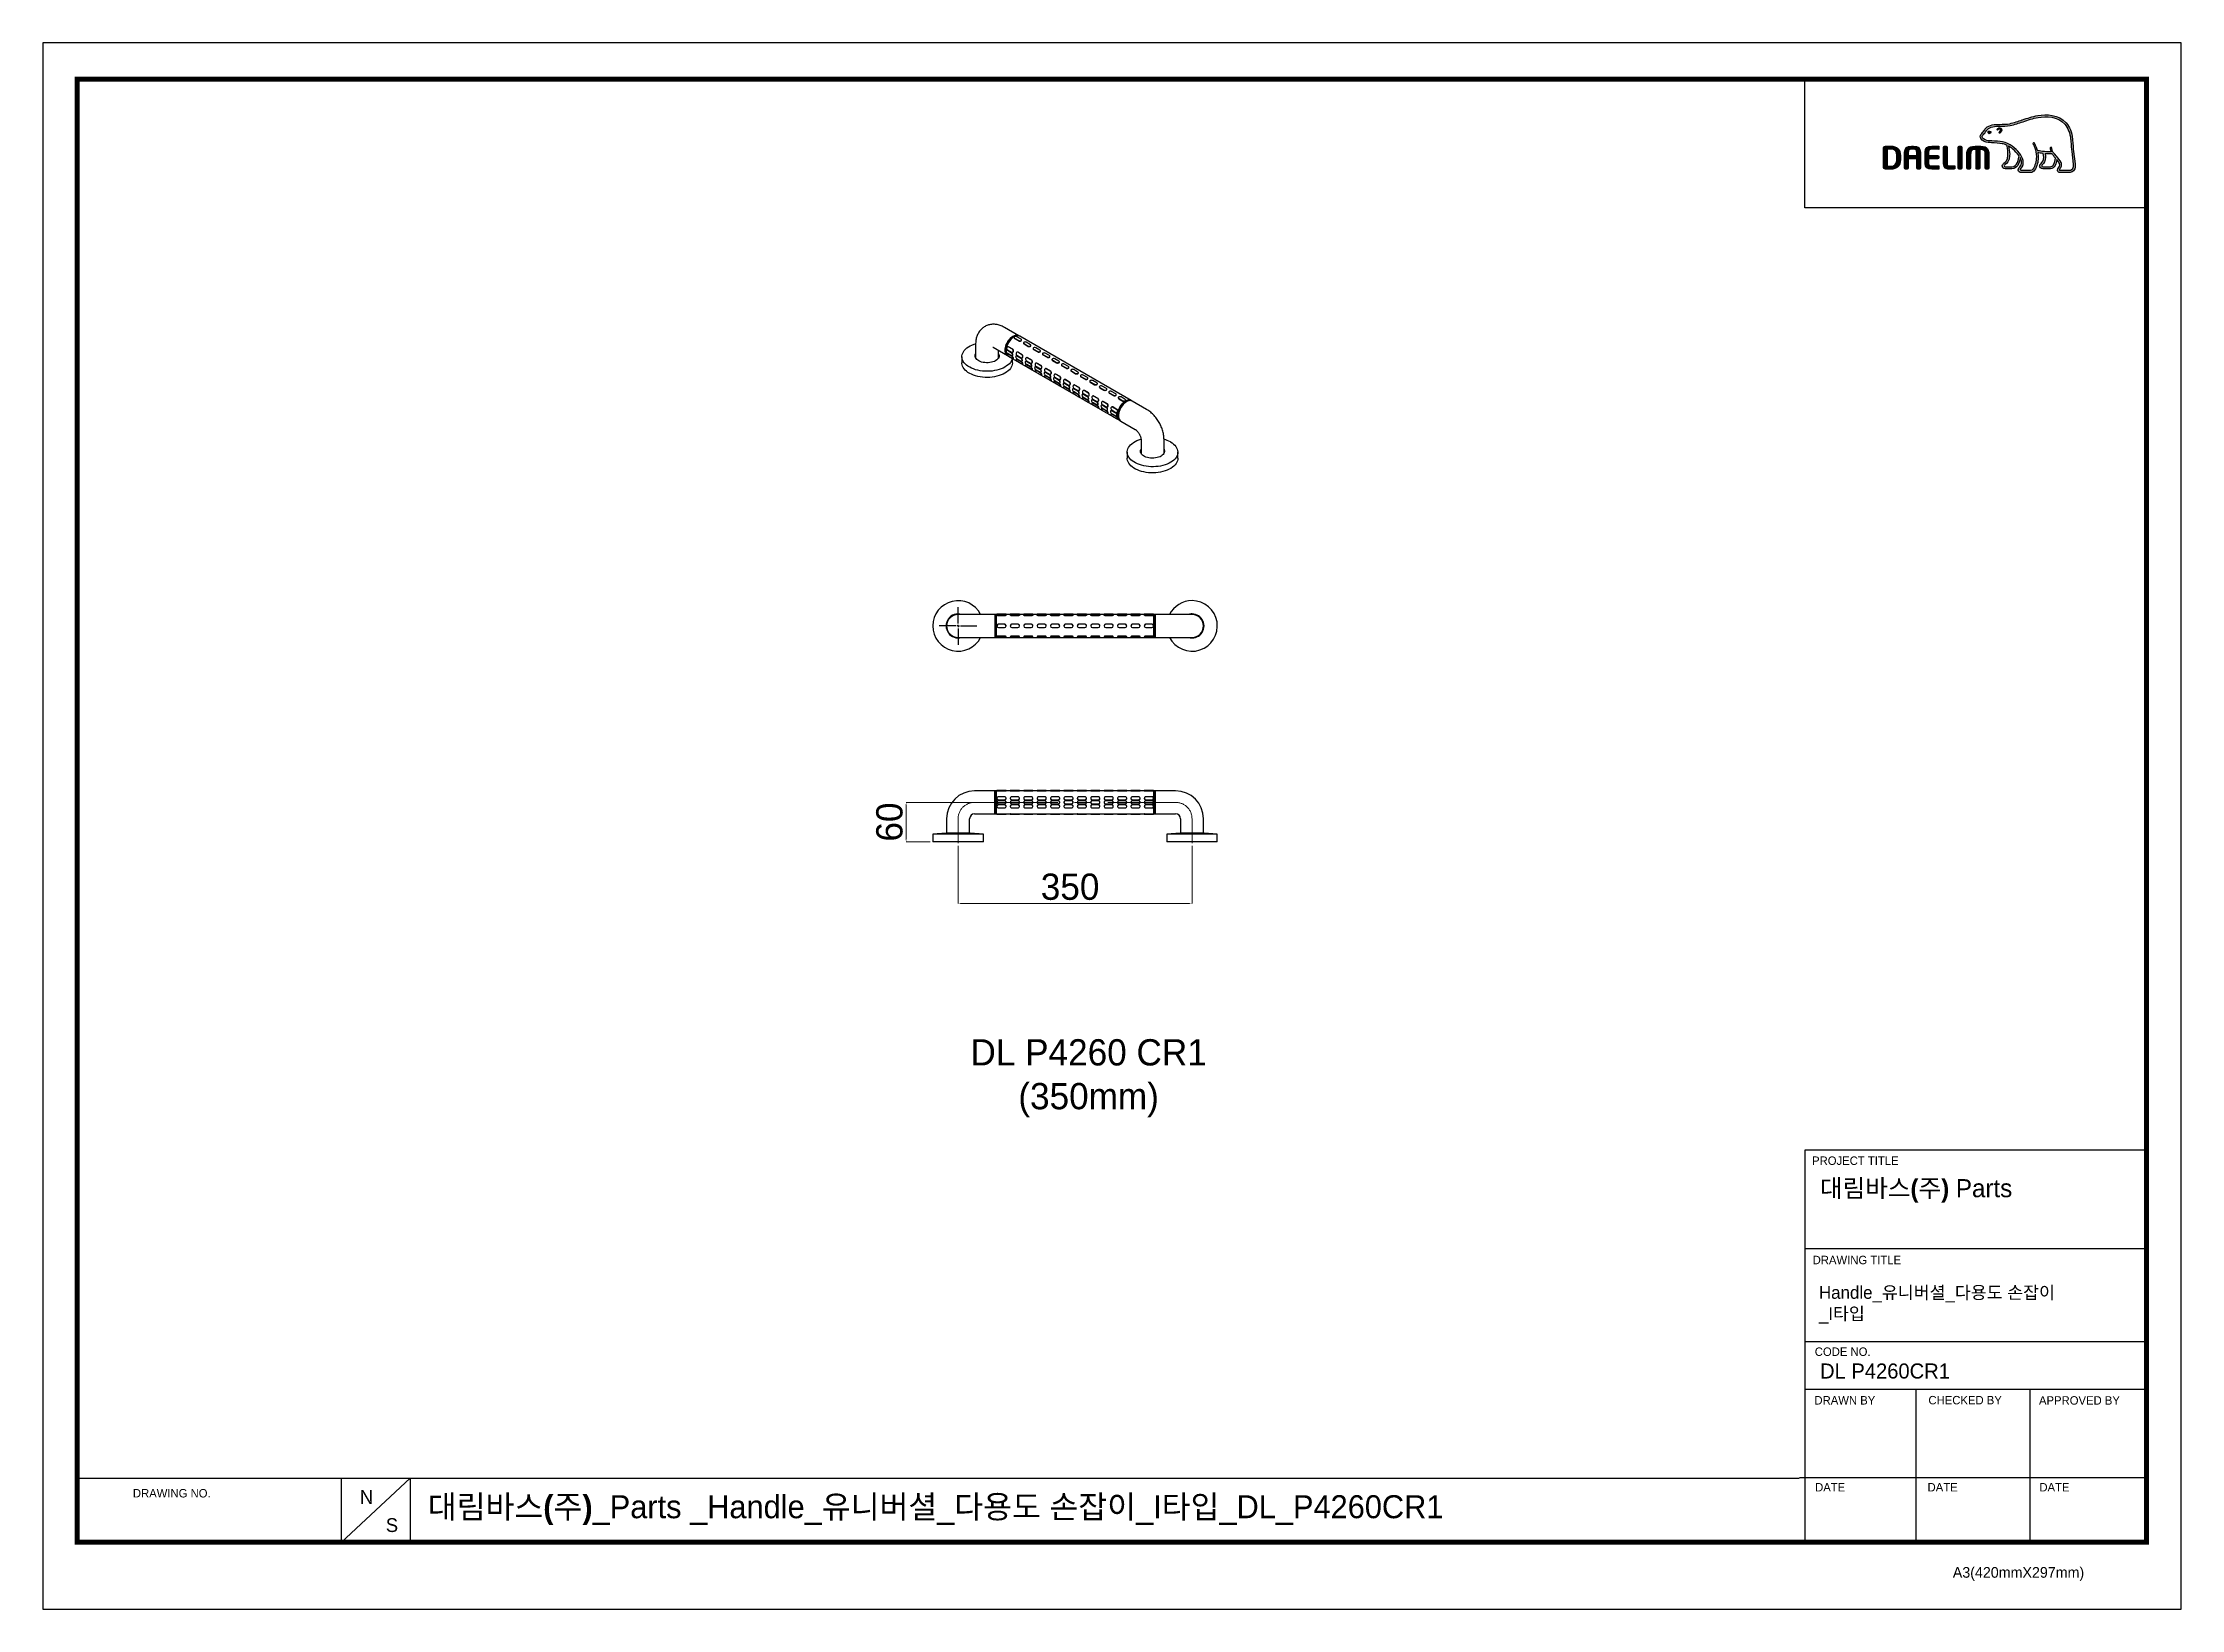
# Model space of a CAD drawing. Extents: x 0 to 3255, y 0 to 2385.
import ezdxf

# ---------------------------------------------------------------- set-up
doc = ezdxf.new("R2010")
doc.units = 0
doc.header["$LTSCALE"] = 10
doc.header["$MEASUREMENT"] = 0
doc.header["$PDMODE"] = 3
doc.header["$PDSIZE"] = -10
doc.linetypes.add('CENTERX2', pattern=[20.32, 12.7, -2.54, 2.54, -2.54])
doc.layers.get('0').update_dxf_attribs({"linetype": 'CONTINUOUS'})
doc.layers.get('DEFPOINTS').update_dxf_attribs({"linetype": 'CONTINUOUS'})
doc.layers.add('10', color=7, linetype='CONTINUOUS')
doc.layers.add('레이어 1', color=7, linetype='CONTINUOUS')
doc.layers.add('中心线层', color=1, linetype='CENTERX2', lineweight=25)
doc.styles.add('Daelim Dimension', font='')
doc.styles.get('Daelim Dimension').set_extended_font_data('나눔고딕')
doc.dimstyles.new('DEFAULT', dxfattribs={"dimscale": 2, "dimtxt": 2, "dimasz": 2, "dimexe": 0, "dimexo": 2, "dimgap": 1, "dimtad": 1, "dimdec": 0, "dimzin": 9, "dimdsep": 46, "dimtxsty": 'Daelim Dimension', "dimcen": 0.5, "dimclrd": 5, "dimclre": 5, "dimclrt": 256, "dimadec": 1, "dimazin": 0, "dimtfac": 1, "dimtdec": 0, "dimtix": 1, "dimtmove": 0, "dimatfit": 3, "dimfxl": 1, "dimtolj": 1, "dimtzin": 1, "dimlwd": 9, "dimlwe": 9, "dimarcsym": 0})

msp = doc.modelspace()

# ---------------------------------------------------------------- texts
at = {"color": 5, "ltscale": 40, "style": 'Daelim Dimension'}
for s, height, p in [('PROJECT TITLE', 12.845, (2693.1, 676.5)), ('DRAWING TITLE', 12.845, (2694, 525.3)), ('CODE NO.', 12.85, (2697.2, 385.7)), ('DRAWN BY', 12.85, (2696.7, 311.7)), ('CHECKED BY', 12.85, (2870.2, 311.9)), ('APPROVED BY', 12.845, (3038.5, 311.5)), ('DRAWING NO.', 12.845, (137.2, 170.2)), ('DATE', 12.85, (2697.7, 179.3)), ('DATE', 12.85, (2868.9, 179.3)), ('DATE', 12.85, (3039.1, 179.3)), ('A3(420mmX297mm)', 16.212, (2907.3, 48))]:
    msp.add_text(s, height=height, dxfattribs=at).set_placement(p)
at = {"color": 2, "linetype": 'ByBlock', "insert": (1591.9, 867.9), "char_height": 40, "width": 446.67, "attachment_point": 2, "style": 'Daelim Dimension'}
msp.add_mtext('DL P4260 CR1\\P(350mm)', dxfattribs=at)
at = {"attachment_point": 1, "style": 'Daelim Dimension'}
for s, insert, char_height, width in [('{\\fPretendard Variable SemiBold|b0|i0|c129|p2;\\C7;대림바스(주)} Parts', (2705, 654.8), 27.47, 441.499), ('Handle_유니버셜_다용도 손잡이\\P_I타입', (2703.5, 491.9), 19.263, 448.705), ('DL P4260CR1', (2705.2, 374.2), 22.932, 385.922), ('N', (482.6, 181.4), 21, 29.337), ('S', (522.1, 138.6), 21, 29.337)]:
    msp.add_mtext(s, dxfattribs=dict(at, insert=insert, char_height=char_height, width=width))
at = {"color": 2, "insert": (586.1, 173.6), "char_height": 35.012, "width": 2071.026, "attachment_point": 1, "style": 'Daelim Dimension'}
msp.add_mtext('{\\fPretendard Variable SemiBold|b0|i0|c129|p2;대림바스(주)}_Parts _Handle_유니버셜_다용도 손잡이_I타입_DL_P4260CR1', dxfattribs=at)

# ---------------------------------------------------------------- blocks, each defined once
blk = doc.blocks.new('*D4')
at = {"layer": '10', "color": 5, "lineweight": 9, "transparency": 16777216}
for p, q in [((1393.3, 1162.5), (1393.3, 1074.5)), ((1749.3, 1162.5), (1749.3, 1074.5)), ((1397.3, 1074.5), (1745.3, 1074.5))]:
    blk.add_line(p, q, dxfattribs=at)
at = {"layer": '10', "color": 5, "transparency": 16777216}
for points in [[(1397.3, 1075.1), (1397.3, 1073.8), (1393.3, 1074.5)], [(1745.3, 1075.1), (1745.3, 1073.8), (1749.3, 1074.5)]]:
    blk.add_solid(points, dxfattribs=at)
at = {"layer": 'DEFPOINTS', "color": 0, "transparency": 16777216}
for p in [(1393.3, 1166.5), (1749.3, 1166.5), (1749.3, 1074.5)]:
    blk.add_point(p, dxfattribs=at)
at = {"layer": '10', "color": 7, "transparency": 16777216, "insert": (1563.7, 1120.1), "char_height": 40, "attachment_point": 2, "style": 'Daelim Dimension'}
blk.add_mtext('\\A1;350', dxfattribs=at)
blk = doc.blocks.new('*D3')
at = {"layer": '10', "color": 5, "lineweight": 9, "transparency": 16777216}
for p, q in [((1414.1, 1228.5), (1314.1, 1228.5)), ((1314.1, 1172.5), (1314.1, 1224.5)), ((1350.8, 1168.5), (1314.1, 1168.5))]:
    blk.add_line(p, q, dxfattribs=at)
at = {"layer": '10', "color": 5, "transparency": 16777216}
for points in [[(1313.4, 1224.5), (1314.8, 1224.5), (1314.1, 1228.5)], [(1313.4, 1172.5), (1314.8, 1172.5), (1314.1, 1168.5)]]:
    blk.add_solid(points, dxfattribs=at)
at = {"layer": 'DEFPOINTS', "color": 0, "transparency": 16777216}
for p in [(1314.1, 1228.5), (1418.1, 1228.5), (1354.8, 1168.5)]:
    blk.add_point(p, dxfattribs=at)
at = {"layer": '10', "color": 7, "transparency": 16777216, "insert": (1268.6, 1198.5), "char_height": 40, "attachment_point": 2, "rotation": 90, "style": 'Daelim Dimension'}
blk.add_mtext('\\A1;60', dxfattribs=at)
blk = doc.blocks.new('SW_CENTERMARKSYMBOL_0')
at = {"layer": '中心线层', "color": 0}
for p, q in [((-1.25, 0), (-9.5625, 0)), ((0, 0), (-0.625, 0)), ((0, 1.25), (0, 9.5625)), ((0, 0), (0, 0.625)), ((0, 0), (0, -0.625)), ((0, 0), (0.625, 0)), ((1.25, 0), (9.5625, 0)), ((0, -1.25), (0, -9.5625))]:
    blk.add_line(p, q, dxfattribs=at)

# ---------------------------------------------------------------- dimensions: what is measured, and where the dimension line sits
at = {"layer": '10'}
dim = msp.add_linear_dim(base=(1314.1, 1228.5), p1=(1354.8, 1168.5), p2=(1418.1, 1228.5), angle=90, dimstyle='DEFAULT', override={"dimtxt": 20, "dimclrd": 5, "dimclre": 5, "dimclrt": 7}, dxfattribs=at)
dim.commit()
dim.dimension.update_dxf_attribs({"geometry": '*D3', "text_midpoint": (1314.1, 1198.5), "dimtype": 160})
dim = msp.add_linear_dim(base=(1749.3, 1074.5), p1=(1393.3, 1166.5), p2=(1749.3, 1166.5), text='350', dimstyle='DEFAULT', override={"dimtxt": 20, "dimclrd": 5, "dimclre": 5, "dimclrt": 7}, dxfattribs=at)
dim.commit()
dim.dimension.update_dxf_attribs({"geometry": '*D4', "text_midpoint": (1563.7, 1074.5), "dimtype": 160})

# ---------------------------------------------------------------- hatches: boundary and pattern name
at = {"layer": '레이어 1'}
h = msp.add_hatch(color=5, dxfattribs=at)
h.dxf.hatch_style = 1
edge = h.paths.add_edge_path(flags=16)
edge.add_spline(control_points=[(3088.8, 2191.9), (3087.4, 2190.3), (3085.6, 2190.3), (3085.5, 2190.3), (3085.5, 2190.3), (3071.2, 2190.3), (3071.2, 2190.3), (3070.7, 2190.3), (3070.3, 2190.4), (3070, 2190.7), (3069.8, 2190.9), (3069.7, 2191.2), (3069.7, 2191.6), (3069.7, 2192.4), (3070.3, 2193.1), (3070.9, 2193.9), (3071.5, 2194.7), (3072.1, 2195.4), (3072.4, 2196.2), (3073.2, 2198.3), (3073.1, 2200.6), (3072.1, 2202.6), (3070.5, 2206.1), (3068, 2209), (3065.5, 2211.7), (3065.5, 2211.7), (3064.7, 2212.6), (3064.7, 2212.6), (3061.6, 2216.1), (3058.3, 2219.7), (3058, 2224.6), (3058, 2225.6), (3057.5, 2226.2), (3056.9, 2226.2), (3056.9, 2226.2), (3056, 2225.7), (3056, 2225.7), (3055.7, 2225.5), (3055.6, 2225.1), (3055.6, 2224.6), (3055.6, 2224.6), (3055.6, 2224.4), (3055.6, 2224.4), (3055.7, 2222.6), (3056.1, 2220.9), (3056.9, 2219.1), (3056.9, 2219.1), (3057, 2218.9), (3057, 2218.9), (3057, 2218.9), (3056.8, 2218.9), (3056.8, 2218.9), (3047.6, 2218.5), (3038.6, 2220.3), (3036, 2220.9), (3034.3, 2227.4), (3031.7, 2231.8), (3031.6, 2232), (3031.4, 2232.3), (3031, 2232.6), (3030.7, 2232.7), (3030.7, 2232.7), (3030, 2232.6), (3029.9, 2232.5), (3029.8, 2232.4), (3029.7, 2232.3), (3029.4, 2231.9), (3029.4, 2231.9), (3029.3, 2231.5), (3029.3, 2231.5), (3029.3, 2231.5), (3029.6, 2230.7), (3029.6, 2230.7), (3029.8, 2230.3), (3034.5, 2222.1), (3034.5, 2211.2), (3034.5, 2204.4), (3032.7, 2198.1), (3029.2, 2192.3), (3028.4, 2190.9), (3027.3, 2190.3), (3025.7, 2190.3), (3025.7, 2190.3), (3011.6, 2190.3), (3011.6, 2190.3), (3011.1, 2190.3), (3010.1, 2190.6), (3010.1, 2191.6), (3010.1, 2192.2), (3010.7, 2193.1), (3011.5, 2194.1), (3017.4, 2200.6), (3014, 2210.8), (3008.4, 2217.5), (3002.9, 2224), (2994.1, 2232.2), (2982.7, 2234.2), (2978.7, 2234.9), (2972, 2235.3), (2966.7, 2235.6), (2966.7, 2235.6), (2961.3, 2235.9), (2961.3, 2235.9), (2958.5, 2236.1), (2953.9, 2237.8), (2952.5, 2240.5), (2951.9, 2241.6), (2952, 2242.7), (2952.7, 2244), (2953.2, 2244.7), (2953.8, 2245.4), (2954.6, 2246.2), (2955.5, 2247.1), (2956.4, 2248), (2957.1, 2249.3), (2957.1, 2249.3), (2957.4, 2249.7), (2957.4, 2249.7), (2960.1, 2254.9), (2965.7, 2257.6), (2974, 2257.8), (2974, 2257.8), (2978.7, 2257.9), (2978.7, 2257.9), (2983.9, 2257.9), (2989.7, 2257.9), (2994.5, 2259), (3001.3, 2260.4), (3008.1, 2262.7), (3014, 2264.8), (3014, 2264.8), (3014.2, 2264.8), (3014.2, 2264.8), (3021.6, 2267.4), (3029.3, 2270), (3037.1, 2271.3), (3049.6, 2273.3), (3066.8, 2273.3), (3077.6, 2261.1), (3082.6, 2255.5), (3085.7, 2247.8), (3086.7, 2238.1), (3086.7, 2238.1), (3086.7, 2238.2), (3086.7, 2238.2), (3086.7, 2238), (3086.8, 2236.9), (3087.3, 2230.8), (3087.4, 2227.9), (3087.5, 2224.8), (3088.3, 2219.2), (3088.3, 2219.2), (3090.5, 2200.3), (3090.5, 2200.3), (3090.5, 2200.3), (3090.6, 2198), (3090.6, 2198), (3090.6, 2195.3), (3090, 2193.2), (3088.8, 2191.9)], knot_values=[0, 0, 0, 0, 1, 1, 1, 2, 2, 2, 3, 3, 3, 4, 4, 4, 5, 5, 5, 6, 6, 6, 7, 7, 7, 8, 8, 8, 9, 9, 9, 10, 10, 10, 11, 11, 11, 12, 12, 12, 13, 13, 13, 14, 14, 14, 15, 15, 15, 16, 16, 16, 17, 17, 17, 18, 18, 18, 19, 19, 19, 20, 20, 20, 21, 21, 21, 22, 22, 22, 23, 23, 23, 24, 24, 24, 25, 25, 25, 26, 26, 26, 27, 27, 27, 28, 28, 28, 29, 29, 29, 30, 30, 30, 31, 31, 31, 32, 32, 32, 33, 33, 33, 34, 34, 34, 35, 35, 35, 36, 36, 36, 37, 37, 37, 38, 38, 38, 39, 39, 39, 40, 40, 40, 41, 41, 41, 42, 42, 42, 43, 43, 43, 44, 44, 44, 45, 45, 45, 46, 46, 46, 47, 47, 47, 48, 48, 48, 49, 49, 49, 50, 50, 50, 51, 51, 51, 52, 52, 52, 53, 53, 53, 53], degree=3, periodic=0)
edge = h.paths.add_edge_path(flags=16)
edge.add_spline(control_points=[(3055.8, 2195.9), (3055.8, 2195.9), (3044.1, 2195.9), (3044.1, 2195.9), (3043.3, 2195.9), (3042.6, 2196.6), (3042.6, 2197.5), (3042.6, 2198.1), (3043.1, 2198.9), (3043.6, 2199.4), (3046, 2201.7), (3048.4, 2204.8), (3048.4, 2210.7), (3048.4, 2210.7), (3048.3, 2213.4), (3048.3, 2213.5), (3048.3, 2213.5), (3047.8, 2216.1), (3047.8, 2216.1), (3047.8, 2216.1), (3047.8, 2216.2), (3047.8, 2216.2), (3047.8, 2216.2), (3048, 2216.2), (3048, 2216.2), (3050.2, 2216.1), (3054.4, 2215.8), (3058.4, 2216), (3059.4, 2214.4), (3061.1, 2212.3), (3063.5, 2209.5), (3063.4, 2208.1), (3062.2, 2195.9), (3055.8, 2195.9)], knot_values=[0, 0, 0, 0, 1, 1, 1, 2, 2, 2, 3, 3, 3, 4, 4, 4, 5, 5, 5, 6, 6, 6, 7, 7, 7, 8, 8, 8, 9, 9, 9, 10, 10, 10, 11, 11, 11, 11], degree=3, periodic=0)
edge = h.paths.add_edge_path(flags=16)
edge.add_spline(control_points=[(2997.3, 2195.9), (2997.3, 2195.9), (2987.1, 2195.9), (2987.1, 2195.9), (2986.4, 2195.9), (2985.5, 2196.6), (2985.5, 2197.5), (2985.5, 2198.1), (2986, 2198.8), (2986.9, 2199.5), (2989.5, 2201.5), (2993.4, 2204.6), (2993.8, 2213.3), (2993.8, 2213.3), (2993.9, 2215.6), (2993.9, 2215.6), (2993.9, 2219.3), (2993, 2223.7), (2992.2, 2227.6), (2992.2, 2227.6), (2992.1, 2228), (2992.1, 2228), (2992.1, 2228), (2992.4, 2227.8), (2992.4, 2227.8), (2994, 2226.8), (3002.3, 2221.2), (3008.2, 2212.8), (3007.7, 2208.9), (3005.5, 2195.9), (2997.3, 2195.9)], knot_values=[0, 0, 0, 0, 1, 1, 1, 2, 2, 2, 3, 3, 3, 4, 4, 4, 5, 5, 5, 6, 6, 6, 7, 7, 7, 8, 8, 8, 9, 9, 9, 10, 10, 10, 10], degree=3, periodic=0)
edge = h.paths.add_edge_path()
edge.add_spline(control_points=[(3093.4, 2200.6), (3093.4, 2200.6), (3091.2, 2219.6), (3091.2, 2219.6), (3090.4, 2225.2), (3090.3, 2228.3), (3090.2, 2230.9), (3090.2, 2230.9), (3089.6, 2238.4), (3089.6, 2238.4), (3088.5, 2248.7), (3085.2, 2257), (3079.8, 2263), (3068.1, 2276.2), (3049.9, 2276.3), (3036.6, 2274.1), (3028.5, 2272.8), (3020.7, 2270.1), (3013.2, 2267.5), (3013.2, 2267.5), (3013, 2267.5), (3013, 2267.5), (3007.1, 2265.5), (3000.4, 2263.2), (2993.9, 2261.8), (2989.4, 2260.8), (2983.8, 2260.8), (2978.8, 2260.8), (2978.8, 2260.8), (2973.9, 2260.7), (2973.9, 2260.7), (2964.5, 2260.5), (2958, 2257.2), (2954.8, 2251), (2954.8, 2251), (2954.6, 2250.7), (2954.6, 2250.7), (2954.1, 2249.8), (2953.3, 2249), (2952.6, 2248.3), (2951.8, 2247.5), (2950.9, 2246.6), (2950.2, 2245.4), (2949.5, 2244.3), (2949.2, 2243.1), (2949.2, 2242), (2949.2, 2241), (2949.4, 2240), (2949.9, 2239.1), (2951.9, 2235.3), (2957.7, 2233.3), (2961.1, 2233.1), (2961.1, 2233.1), (2966.1, 2232.7), (2966.2, 2232.7), (2971.3, 2232.4), (2978.2, 2232), (2982.2, 2231.3), (2984.5, 2230.9), (2987.2, 2230.1), (2989.7, 2228.9), (2989.8, 2228.3), (2991.1, 2222.6), (2991.1, 2215.6), (2991.1, 2215.6), (2991.1, 2213.4), (2991.1, 2213.4), (2990.7, 2206), (2987.5, 2203.4), (2985.1, 2201.6), (2984.9, 2201.4), (2982.8, 2199.6), (2982.6, 2197.5), (2982.5, 2196.3), (2982.9, 2195.3), (2983.6, 2194.5), (2984.4, 2193.6), (2985.6, 2193.2), (2987.1, 2193.2), (2987.1, 2193.2), (2997.3, 2193.2), (2997.3, 2193.2), (3005, 2193.2), (3008.8, 2201.5), (3009.9, 2209.2), (3009.9, 2209.2), (3010, 2210.3), (3010, 2210.3), (3010, 2210.3), (3010.3, 2209.7), (3010.3, 2209.7), (3011.3, 2207.5), (3011.8, 2204.9), (3011.8, 2203), (3011.8, 2200.2), (3011, 2197.8), (3009.4, 2196), (3009, 2195.6), (3006.9, 2193.5), (3006.9, 2191.4), (3006.9, 2191.4), (3006.9, 2191), (3006.9, 2191), (3007.2, 2188.5), (3009.2, 2187.4), (3011.1, 2187.4), (3011.1, 2187.4), (3025.7, 2187.4), (3025.7, 2187.4), (3028.3, 2187.4), (3030.4, 2188.6), (3031.7, 2190.8), (3035.4, 2196.9), (3037.3, 2203.6), (3037.3, 2210.6), (3037.3, 2212.8), (3037.1, 2215.1), (3036.7, 2217.5), (3036.7, 2217.5), (3036.6, 2217.7), (3036.6, 2217.7), (3036.6, 2217.7), (3036.8, 2217.7), (3036.8, 2217.7), (3038.6, 2217.4), (3041.4, 2216.9), (3044.9, 2216.5), (3044.9, 2216.5), (3045, 2216.5), (3045, 2216.5), (3045, 2216.5), (3045.4, 2213.8), (3045.4, 2213.8), (3045.4, 2213.8), (3045.5, 2213.2), (3045.5, 2213.2), (3045.5, 2213.2), (3045.7, 2210.8), (3045.7, 2210.8), (3045.7, 2205.2), (3043.1, 2202.7), (3041.7, 2201.4), (3041.7, 2201.4), (3039.8, 2199.4), (3039.6, 2197.7), (3039.6, 2197.7), (3039.5, 2197.1), (3039.5, 2197.1), (3039.5, 2196.6), (3039.6, 2195.5), (3040.6, 2194.5), (3041.4, 2193.7), (3042.7, 2193.2), (3044.5, 2193.2), (3044.5, 2193.2), (3055.8, 2193.2), (3055.8, 2193.2), (3062.7, 2193.2), (3064.7, 2202), (3065.6, 2206.9), (3065.6, 2206.9), (3065.6, 2207.4), (3065.6, 2207.4), (3065.6, 2207.4), (3065.9, 2207), (3065.9, 2207), (3067.5, 2205), (3068.8, 2202.7), (3069.5, 2201.3), (3069.9, 2200.6), (3070.1, 2199.8), (3070.1, 2199), (3070.1, 2199), (3069.8, 2197.3), (3069.8, 2197.3), (3069.5, 2196.4), (3068.9, 2195.6), (3068.3, 2194.8), (3067.5, 2193.7), (3066.6, 2192.5), (3066.6, 2191.1), (3066.6, 2191.1), (3066.6, 2190.3), (3066.6, 2190.3), (3067.1, 2188.4), (3068.6, 2187.4), (3071, 2187.4), (3071, 2187.4), (3085.5, 2187.4), (3085.5, 2187.4), (3085.8, 2187.4), (3088.7, 2187.5), (3090.9, 2189.9), (3092.7, 2191.8), (3093.5, 2194.4), (3093.5, 2197.9), (3093.5, 2197.9), (3093.4, 2200.5), (3093.4, 2200.6)], knot_values=[0, 0, 0, 0, 1, 1, 1, 2, 2, 2, 3, 3, 3, 4, 4, 4, 5, 5, 5, 6, 6, 6, 7, 7, 7, 8, 8, 8, 9, 9, 9, 10, 10, 10, 11, 11, 11, 12, 12, 12, 13, 13, 13, 14, 14, 14, 15, 15, 15, 16, 16, 16, 17, 17, 17, 18, 18, 18, 19, 19, 19, 20, 20, 20, 21, 21, 21, 22, 22, 22, 23, 23, 23, 24, 24, 24, 25, 25, 25, 26, 26, 26, 27, 27, 27, 28, 28, 28, 29, 29, 29, 30, 30, 30, 31, 31, 31, 32, 32, 32, 33, 33, 33, 34, 34, 34, 35, 35, 35, 36, 36, 36, 37, 37, 37, 38, 38, 38, 39, 39, 39, 40, 40, 40, 41, 41, 41, 42, 42, 42, 43, 43, 43, 44, 44, 44, 45, 45, 45, 46, 46, 46, 47, 47, 47, 48, 48, 48, 49, 49, 49, 50, 50, 50, 51, 51, 51, 52, 52, 52, 53, 53, 53, 54, 54, 54, 55, 55, 55, 56, 56, 56, 57, 57, 57, 58, 58, 58, 59, 59, 59, 60, 60, 60, 61, 61, 61, 62, 62, 62, 63, 63, 63, 64, 64, 64, 65, 65, 65, 66, 66, 66, 66], degree=3, periodic=0)
edge = h.paths.add_edge_path(flags=0)
edge.add_spline(control_points=[(2960.8, 2249.6), (2960.8, 2249.6), (2963, 2250.6), (2965.6, 2249.6), (2965.6, 2249.6), (2965.9, 2249.4), (2965.5, 2248.8), (2964.2, 2247.1), (2962.9, 2246.8), (2962.9, 2246.8), (2962.9, 2246.8), (2962, 2246.4), (2961.5, 2247.1), (2960.5, 2248.3), (2960.5, 2249), (2960.5, 2249), (2960.5, 2249), (2960.3, 2249.5), (2960.8, 2249.6)], knot_values=[0, 0, 0, 0, 1, 1, 1, 2, 2, 2, 3, 3, 3, 4, 4, 4, 5, 5, 5, 6, 6, 6, 6], degree=3, periodic=0)
edge = h.paths.add_edge_path(flags=0)
edge.add_spline(control_points=[(2974.8, 2253.5), (2974.5, 2253.2), (2974.5, 2252.6), (2974.8, 2252.3), (2975.1, 2252), (2975.7, 2252.1), (2976, 2252.4), (2976.2, 2252.6), (2977.9, 2254.7), (2979.4, 2253.6), (2980, 2253.2), (2980.2, 2252.7), (2980.1, 2251.9), (2980, 2250.8), (2979, 2249.5), (2978.3, 2249), (2977.9, 2248.8), (2977.6, 2248.3), (2977.8, 2247.9), (2978, 2247.4), (2978.5, 2247.3), (2978.9, 2247.5), (2980.2, 2248.1), (2981.8, 2250.1), (2982, 2252), (2982.1, 2253.3), (2981.5, 2254.4), (2980.5, 2255.1), (2978.3, 2256.7), (2975.7, 2254.5), (2974.8, 2253.5)], knot_values=[0, 0, 0, 0, 1, 1, 1, 2, 2, 2, 3, 3, 3, 4, 4, 4, 5, 5, 5, 6, 6, 6, 7, 7, 7, 8, 8, 8, 9, 9, 9, 10, 10, 10, 10], degree=3, periodic=0)
edge = h.paths.add_edge_path(flags=0)
edge.add_spline(control_points=[(2974.5, 2252), (2974.5, 2252), (2974.5, 2252), (2974.5, 2252), (2974.5, 2252), (2974.5, 2252), (2974.5, 2252)], knot_values=[0, 0, 0, 0, 1, 1, 1, 2, 2, 2, 2], degree=3, periodic=0)
h = msp.add_hatch(color=5, dxfattribs=at)
h.dxf.hatch_style = 2
edge = h.paths.add_edge_path()
edge.add_spline(control_points=[(2960.8, 2249.6), (2960.8, 2249.6), (2963, 2250.6), (2965.6, 2249.6), (2965.6, 2249.6), (2965.9, 2249.4), (2965.5, 2248.8), (2964.2, 2247.1), (2962.9, 2246.8), (2962.9, 2246.8), (2962.9, 2246.8), (2962, 2246.4), (2961.5, 2247.1), (2960.5, 2248.3), (2960.5, 2249), (2960.5, 2249), (2960.5, 2249), (2960.3, 2249.5), (2960.8, 2249.6)], knot_values=[0, 0, 0, 0, 1, 1, 1, 2, 2, 2, 3, 3, 3, 4, 4, 4, 5, 5, 5, 6, 6, 6, 6], degree=3, periodic=0)
h = msp.add_hatch(color=5, dxfattribs=at)
h.dxf.hatch_style = 2
edge = h.paths.add_edge_path()
edge.add_spline(control_points=[(2974.8, 2253.5), (2974.5, 2253.2), (2974.5, 2252.6), (2974.8, 2252.3), (2975.1, 2252), (2975.7, 2252.1), (2976, 2252.4), (2976.2, 2252.6), (2977.9, 2254.7), (2979.4, 2253.6), (2980, 2253.2), (2980.2, 2252.7), (2980.1, 2251.9), (2980, 2250.8), (2979, 2249.5), (2978.3, 2249), (2977.9, 2248.8), (2977.6, 2248.3), (2977.8, 2247.9), (2978, 2247.4), (2978.5, 2247.3), (2978.9, 2247.5), (2980.2, 2248.1), (2981.8, 2250.1), (2982, 2252), (2982.1, 2253.3), (2981.5, 2254.4), (2980.5, 2255.1), (2978.3, 2256.7), (2975.7, 2254.5), (2974.8, 2253.5)], knot_values=[0, 0, 0, 0, 1, 1, 1, 2, 2, 2, 3, 3, 3, 4, 4, 4, 5, 5, 5, 6, 6, 6, 7, 7, 7, 8, 8, 8, 9, 9, 9, 10, 10, 10, 10], degree=3, periodic=0)
h = msp.add_hatch(color=5, dxfattribs=at)
h.dxf.hatch_style = 2
edge = h.paths.add_edge_path()
edge.add_spline(control_points=[(2822.1, 2207), (2822.1, 2200.4), (2819.1, 2197.2), (2812.8, 2197.2), (2812.8, 2197.2), (2808.6, 2197.3), (2807.5, 2197.3), (2807.5, 2197.3), (2807.5, 2222.7), (2807.5, 2222.7), (2809.7, 2222.9), (2812.8, 2223), (2812.8, 2223), (2819.2, 2223), (2822.1, 2219.9), (2822.1, 2213.1), (2822.1, 2213.1), (2822.1, 2207), (2822.1, 2207)], knot_values=[0, 0, 0, 0, 1, 1, 1, 2, 2, 2, 3, 3, 3, 4, 4, 4, 5, 5, 5, 6, 6, 6, 6], degree=3, periodic=0)
edge = h.paths.add_edge_path()
edge.add_spline(control_points=[(2812.8, 2227.7), (2809.4, 2227.7), (2804.9, 2227.5), (2803.4, 2227.3), (2802.5, 2227.1), (2801.9, 2226.4), (2801.9, 2225.5), (2801.9, 2225.5), (2801.9, 2194.6), (2801.9, 2194.6), (2801.9, 2193.6), (2802.5, 2193), (2803.5, 2192.8), (2804.9, 2192.6), (2809.3, 2192.4), (2812.8, 2192.4), (2822.5, 2192.4), (2827.6, 2197.5), (2827.6, 2207), (2827.6, 2207), (2827.6, 2213.1), (2827.6, 2213.1), (2827.6, 2222.7), (2822.5, 2227.7), (2812.8, 2227.7)], knot_values=[0, 0, 0, 0, 1, 1, 1, 2, 2, 2, 3, 3, 3, 4, 4, 4, 5, 5, 5, 6, 6, 6, 7, 7, 7, 8, 8, 8, 8], degree=3, periodic=0)
h = msp.add_hatch(color=5, dxfattribs=at)
h.dxf.hatch_style = 2
edge = h.paths.add_edge_path()
edge.add_spline(control_points=[(2852.5, 2213.1), (2852.5, 2213.1), (2839.5, 2213.1), (2839.5, 2213.1), (2839.5, 2213.6), (2839.5, 2217.8), (2839.5, 2217.8), (2839.5, 2222.1), (2840.8, 2222.9), (2844.6, 2222.9), (2844.6, 2222.9), (2847.3, 2222.9), (2847.3, 2222.9), (2851.2, 2222.9), (2852.5, 2222.1), (2852.5, 2217.8), (2852.5, 2217.8), (2852.5, 2213.6), (2852.5, 2213.1)], knot_values=[0, 0, 0, 0, 1, 1, 1, 2, 2, 2, 3, 3, 3, 4, 4, 4, 5, 5, 5, 6, 6, 6, 6], degree=3, periodic=0)
edge = h.paths.add_edge_path()
edge.add_spline(control_points=[(2847.3, 2227.7), (2847.3, 2227.7), (2844.6, 2227.7), (2844.6, 2227.7), (2837.3, 2227.7), (2834, 2224.7), (2834, 2217.8), (2834, 2217.8), (2834, 2194.2), (2834, 2194.2), (2834, 2193.4), (2834.6, 2192.7), (2835.4, 2192.7), (2835.4, 2192.7), (2838, 2192.7), (2838, 2192.7), (2838.9, 2192.7), (2839.5, 2193.5), (2839.5, 2194.2), (2839.5, 2194.2), (2839.5, 2207.8), (2839.5, 2208.3), (2839.5, 2208.3), (2852.5, 2208.3), (2852.5, 2208.3), (2852.5, 2207.8), (2852.5, 2194.2), (2852.5, 2194.2), (2852.5, 2193.4), (2853.2, 2192.7), (2854, 2192.7), (2854, 2192.7), (2856.5, 2192.7), (2856.5, 2192.7), (2857.4, 2192.7), (2858, 2193.5), (2858, 2194.2), (2858, 2194.2), (2858, 2217.8), (2858, 2217.8), (2858, 2224.7), (2854.7, 2227.7), (2847.3, 2227.7)], knot_values=[0, 0, 0, 0, 1, 1, 1, 2, 2, 2, 3, 3, 3, 4, 4, 4, 5, 5, 5, 6, 6, 6, 7, 7, 7, 8, 8, 8, 9, 9, 9, 10, 10, 10, 11, 11, 11, 12, 12, 12, 13, 13, 13, 14, 14, 14, 14], degree=3, periodic=0)
h = msp.add_hatch(color=5, dxfattribs=at)
h.dxf.hatch_style = 2
edge = h.paths.add_edge_path()
edge.add_spline(control_points=[(2865, 2218.7), (2865, 2218.7), (2865, 2201.4), (2865, 2201.4), (2865, 2195.3), (2868.5, 2192.4), (2875.6, 2192.4), (2878.8, 2192.4), (2883, 2192.5), (2884.7, 2192.6), (2884.7, 2192.6), (2885.6, 2192.7), (2885.6, 2192.7), (2885.6, 2192.7), (2885.8, 2192.7), (2885.8, 2192.7), (2885.8, 2192.7), (2885.8, 2197.4), (2885.8, 2197.4), (2885.8, 2197.4), (2875.6, 2197.4), (2875.6, 2197.4), (2870.5, 2197.4), (2870.5, 2198.8), (2870.5, 2201.4), (2870.5, 2201.4), (2870.5, 2207.8), (2870.5, 2208.3), (2871.1, 2208.3), (2884.2, 2208.3), (2884.2, 2208.3), (2885.1, 2208.3), (2885.8, 2209), (2885.8, 2209.9), (2885.8, 2209.9), (2885.8, 2211.6), (2885.8, 2211.6), (2885.8, 2212.4), (2885.1, 2213.1), (2884.2, 2213.1), (2884.2, 2213.1), (2871.1, 2213.1), (2870.5, 2213.1), (2870.5, 2213.6), (2870.5, 2218.7), (2870.5, 2218.7), (2870.5, 2221.3), (2870.5, 2222.8), (2875.6, 2222.8), (2875.6, 2222.8), (2885.8, 2222.7), (2885.8, 2222.7), (2885.8, 2222.7), (2885.8, 2227.4), (2885.8, 2227.4), (2885.8, 2227.4), (2884.7, 2227.5), (2884.7, 2227.5), (2882.7, 2227.6), (2878.2, 2227.7), (2875.6, 2227.7), (2868.5, 2227.7), (2865, 2224.8), (2865, 2218.7)], knot_values=[0, 0, 0, 0, 1, 1, 1, 2, 2, 2, 3, 3, 3, 4, 4, 4, 5, 5, 5, 6, 6, 6, 7, 7, 7, 8, 8, 8, 9, 9, 9, 10, 10, 10, 11, 11, 11, 12, 12, 12, 13, 13, 13, 14, 14, 14, 15, 15, 15, 16, 16, 16, 17, 17, 17, 18, 18, 18, 19, 19, 19, 20, 20, 20, 21, 21, 21, 21], degree=3, periodic=0)
h = msp.add_hatch(color=5, dxfattribs=at)
h.dxf.hatch_style = 2
edge = h.paths.add_edge_path()
edge.add_spline(control_points=[(2894.7, 2227.4), (2893.8, 2227.4), (2893.1, 2226.7), (2893.1, 2225.9), (2893.1, 2225.9), (2893.1, 2201.4), (2893.1, 2201.4), (2893.1, 2193.4), (2898.5, 2192.4), (2903.3, 2192.4), (2906.8, 2192.4), (2907.7, 2192.5), (2908.7, 2192.7), (2908.7, 2192.7), (2909.3, 2192.8), (2909.3, 2192.8), (2909.3, 2192.8), (2910.1, 2192.9), (2910.1, 2192.9), (2910.1, 2192.9), (2910.3, 2192.9), (2910.3, 2192.9), (2910.3, 2192.9), (2910.3, 2197.4), (2910.3, 2197.4), (2910.3, 2197.4), (2903.3, 2197.4), (2903.3, 2197.4), (2898.6, 2197.4), (2898.6, 2199.1), (2898.6, 2200.9), (2898.6, 2200.9), (2898.6, 2225.9), (2898.6, 2225.9), (2898.6, 2226.7), (2897.9, 2227.4), (2897, 2227.4), (2897, 2227.4), (2894.7, 2227.4), (2894.7, 2227.4)], knot_values=[0, 0, 0, 0, 1, 1, 1, 2, 2, 2, 3, 3, 3, 4, 4, 4, 5, 5, 5, 6, 6, 6, 7, 7, 7, 8, 8, 8, 9, 9, 9, 10, 10, 10, 11, 11, 11, 12, 12, 12, 13, 13, 13, 13], degree=3, periodic=0)
h = msp.add_hatch(color=5, dxfattribs=at)
h.dxf.hatch_style = 2
edge = h.paths.add_edge_path()
edge.add_spline(control_points=[(2917.1, 2227.4), (2916.2, 2227.4), (2915.7, 2226.7), (2915.7, 2225.9), (2915.7, 2225.9), (2915.7, 2194.2), (2915.7, 2194.2), (2915.7, 2193.4), (2916.3, 2192.7), (2917.1, 2192.7), (2917.1, 2192.7), (2919.7, 2192.7), (2919.7, 2192.7), (2920.6, 2192.7), (2921.2, 2193.5), (2921.2, 2194.2), (2921.2, 2194.2), (2921.2, 2225.9), (2921.2, 2225.9), (2921.2, 2226.8), (2920.5, 2227.4), (2919.7, 2227.4), (2919.7, 2227.4), (2917.1, 2227.4), (2917.1, 2227.4)], knot_values=[0, 0, 0, 0, 1, 1, 1, 2, 2, 2, 3, 3, 3, 4, 4, 4, 5, 5, 5, 6, 6, 6, 7, 7, 7, 8, 8, 8, 8], degree=3, periodic=0)
h = msp.add_hatch(color=5, dxfattribs=at)
h.dxf.hatch_style = 2
edge = h.paths.add_edge_path()
edge.add_spline(control_points=[(2928.6, 2213.7), (2928.6, 2213.7), (2928.6, 2194.2), (2928.6, 2194.2), (2928.6, 2193.4), (2929.3, 2192.7), (2930.1, 2192.7), (2930.1, 2192.7), (2932.7, 2192.7), (2932.7, 2192.7), (2933.6, 2192.7), (2934.2, 2193.5), (2934.2, 2194.2), (2934.2, 2194.2), (2934.2, 2213.3), (2934.2, 2213.3), (2934.2, 2221.7), (2935.6, 2222.5), (2942.7, 2222.5), (2942.7, 2222), (2942.7, 2194.2), (2942.7, 2194.2), (2942.7, 2193.4), (2943.3, 2192.7), (2944.1, 2192.7), (2944.1, 2192.7), (2946.7, 2192.7), (2946.7, 2192.7), (2947.6, 2192.7), (2948.2, 2193.5), (2948.2, 2194.2), (2948.2, 2194.2), (2948.2, 2221.9), (2948.2, 2222.4), (2951.5, 2222.4), (2953.8, 2222.1), (2955.1, 2220.9), (2956.4, 2219.6), (2956.7, 2217.1), (2956.7, 2213.3), (2956.7, 2213.3), (2956.7, 2194.2), (2956.7, 2194.2), (2956.7, 2193.4), (2957.4, 2192.7), (2958.2, 2192.7), (2958.2, 2192.7), (2960.8, 2192.7), (2960.8, 2192.7), (2961.7, 2192.7), (2962.2, 2193.5), (2962.2, 2194.2), (2962.2, 2194.2), (2962.2, 2213.7), (2962.2, 2213.7), (2962.2, 2225.6), (2958.1, 2227.6), (2945.5, 2227.6), (2932.8, 2227.6), (2928.6, 2225.6), (2928.6, 2213.7)], knot_values=[0, 0, 0, 0, 1, 1, 1, 2, 2, 2, 3, 3, 3, 4, 4, 4, 5, 5, 5, 6, 6, 6, 7, 7, 7, 8, 8, 8, 9, 9, 9, 10, 10, 10, 11, 11, 11, 12, 12, 12, 13, 13, 13, 14, 14, 14, 15, 15, 15, 16, 16, 16, 17, 17, 17, 18, 18, 18, 19, 19, 19, 20, 20, 20, 20], degree=3, periodic=0)

# ---------------------------------------------------------------- linework, layer by layer
at = {"color": 5, "ltscale": 0.5}
for p, q in [((2682.1, 2133.7), (2682.1, 2329.6)), ((2682.1, 699.1), (2682.1, 99))]:
    msp.add_line(p, q, dxfattribs=at)
at = {"color": 5}
for p, q in [((2996.9, 2193.2), (2996.9, 2193.2)), ((52.3, 199.8), (2673.3, 199.8))]:
    msp.add_line(p, q, dxfattribs=at)
at = {"color": 5, "ltscale": 40}
for p, q in [((3202.3, 2133.7), (2682.1, 2133.7)), ((3202.3, 699.1), (2682.1, 699.1)), ((3202.3, 548.8), (2682.1, 548.8)), ((3202.3, 548.8), (2682.1, 548.8)), ((3202.3, 407.3), (2682.1, 407.3)), ((3202.3, 407.3), (2682.1, 407.3)), ((3202.3, 334.4), (2682.1, 334.4)), ((3202.3, 334.4), (2682.1, 334.4)), ((2851.1, 334.4), (2851.1, 102.1)), ((3024.5, 334.4), (3024.5, 102.1)), ((454.1, 199.8), (454.1, 101.8)), ((454.1, 199.8), (454.1, 101.8)), ((559.1, 199.8), (454.1, 101.8)), ((559.1, 199.8), (454.1, 101.8)), ((559.1, 199.8), (559.1, 101.8)), ((559.1, 199.8), (559.1, 101.8)), ((3202.3, 200.2), (2673.9, 200.2)), ((3202.3, 200.2), (2686.2, 200.2)), ((3202.3, 102.1), (2756.5, 102.1))]:
    msp.add_line(p, q, dxfattribs=at)
at = {"color": 7, "linetype": 'Continuous', "lineweight": 25}
for p, q in [((1419.9, 1926.3), (1419.9, 1905.3)), ((1446.4, 1921.3), (1468.3, 1908.7)), ((1485.8, 1939), (1463.9, 1951.7)), ((1469, 1922.3), (1468.6, 1922.2)), ((1475.9, 1918.3), (1469.6, 1922)), ((1476.4, 1918.4), (1470, 1922.1)), ((1478.4, 1936.3), (1478.4, 1935.8)), ((1479.1, 1935.3), (1485.5, 1931.6)), ((1479.1, 1934.7), (1485.5, 1931)), ((1489, 1933.6), (1482.7, 1937.3)), ((1487.2, 1938.2), (1485.8, 1939)), ((1656.9, 1840.2), (1487.2, 1938.2)), ((1489.8, 1932.1), (1489.8, 1932.6)), ((1492.8, 1928), (1492.8, 1927.5)), ((1493.6, 1926.9), (1499.9, 1923.3)), ((1493.6, 1926.4), (1499.9, 1922.7)), ((1503.5, 1925.3), (1497.1, 1929)), ((1504.2, 1923.8), (1504.2, 1924.3)), ((1517.9, 1917), (1511.5, 1920.7)), ((1398.9, 1907), (1398.9, 1897.7)), ((1454.9, 1905.3), (1454.9, 1916.4)), ((1467.4, 1916.7), (1466.9, 1916.4)), ((1467.6, 1911.8), (1467.2, 1911.4)), ((1474.6, 1912.6), (1468.2, 1916.3)), ((1468.2, 1912.2), (1474.6, 1908.5)), ((1468.3, 1908.7), (1469.7, 1907.9)), ((1468.4, 1917.5), (1474.7, 1913.8)), ((1474.7, 1907.6), (1468.4, 1911.2)), ((1475, 1912.9), (1468.7, 1916.6)), ((1475.2, 1908), (1468.8, 1911.7)), ((1469.6, 1908.1), (1475.9, 1904.4)), ((1469.7, 1907.9), (1639.4, 1809.9)), ((1475.7, 1913.6), (1476.1, 1913.6)), ((1475.8, 1908.4), (1476.2, 1908.7)), ((1475.9, 1897.7), (1475.9, 1904.3)), ((1477.1, 1904.2), (1477.5, 1904.6)), ((1481.8, 1908.3), (1481.4, 1908.1)), ((1482, 1903.5), (1481.6, 1903.1)), ((1489, 1904.3), (1482.6, 1908)), ((1482.6, 1903.9), (1489, 1900.2)), ((1482.8, 1909.1), (1489.1, 1905.5)), ((1489.1, 1899.2), (1482.8, 1902.9)), ((1483.4, 1913.9), (1483, 1913.9)), ((1489.5, 1904.6), (1483.1, 1908.2)), ((1489.6, 1899.7), (1483.2, 1903.4)), ((1490.3, 1910), (1484, 1913.7)), ((1484, 1899.8), (1490.3, 1896.1)), ((1490.8, 1910.1), (1484.4, 1913.7)), ((1490.1, 1905.2), (1490.6, 1905.3)), ((1490.2, 1900.1), (1490.6, 1900.3)), ((1491.5, 1895.9), (1491.9, 1896.3)), ((1496.2, 1900), (1495.8, 1899.8)), ((1496.4, 1895.2), (1496, 1894.8)), ((1503.4, 1896), (1497, 1899.6)), ((1497, 1895.6), (1503.4, 1891.9)), ((1497.2, 1900.8), (1503.6, 1897.1)), ((1503.6, 1890.9), (1497.2, 1894.6)), ((1497.8, 1905.6), (1497.4, 1905.5)), ((1503.9, 1896.2), (1497.5, 1899.9)), ((1504, 1891.4), (1497.7, 1895)), ((1504.8, 1901.7), (1498.4, 1905.3)), ((1498.4, 1891.4), (1504.8, 1887.8)), ((1505.2, 1901.7), (1498.9, 1905.4)), ((1504.6, 1896.9), (1505, 1897)), ((1504.7, 1891.8), (1505.1, 1892)), ((1505.9, 1887.6), (1506.3, 1887.9)), ((1507.3, 1919.6), (1507.3, 1919.2)), ((1508, 1918.6), (1514.4, 1914.9)), ((1508, 1918.1), (1514.4, 1914.4)), ((1510.6, 1891.7), (1510.2, 1891.4)), ((1517.8, 1887.6), (1511.5, 1891.3)), ((1511.6, 1892.5), (1518, 1888.8)), ((1512.3, 1897.3), (1511.8, 1897.2)), ((1518.3, 1887.9), (1511.9, 1891.6)), ((1519.2, 1893.3), (1512.8, 1897)), ((1519.7, 1893.4), (1513.3, 1897.1)), ((1518.6, 1915.5), (1518.6, 1916)), ((1519, 1888.6), (1519.4, 1888.7)), ((1521.7, 1911.3), (1521.7, 1910.8)), ((1522.4, 1910.3), (1528.8, 1906.6)), ((1522.4, 1909.7), (1528.8, 1906.1)), ((1532.3, 1908.7), (1526, 1912.3)), ((1526.7, 1888.9), (1526.3, 1888.9)), ((1533.6, 1885), (1527.3, 1888.7)), ((1534.1, 1885.1), (1527.7, 1888.7)), ((1533.1, 1907.2), (1533.1, 1907.6)), ((1536.1, 1903), (1536.1, 1902.5)), ((1536.8, 1902), (1543.2, 1898.3)), ((1536.8, 1901.4), (1543.2, 1897.7)), ((1546.7, 1900.3), (1540.4, 1904)), ((1547.5, 1898.8), (1547.5, 1899.3)), ((1550.5, 1894.7), (1550.5, 1894.2)), ((1551.3, 1893.6), (1557.6, 1890)), ((1551.3, 1893.1), (1557.6, 1889.4)), ((1561.2, 1892), (1554.8, 1895.7)), ((1561.9, 1890.5), (1561.9, 1891)), ((1510.8, 1886.8), (1510.5, 1886.5)), ((1511.5, 1887.2), (1517.8, 1883.6)), ((1518, 1882.6), (1511.6, 1886.3)), ((1518.4, 1883), (1512.1, 1886.7)), ((1512.8, 1883.1), (1519.2, 1879.4)), ((1519.1, 1883.4), (1519.5, 1883.7)), ((1520.4, 1879.2), (1520.7, 1879.6)), ((1525.1, 1883.3), (1524.6, 1883.1)), ((1525.3, 1878.5), (1524.9, 1878.1)), ((1532.3, 1879.3), (1525.9, 1883)), ((1525.9, 1878.9), (1532.3, 1875.2)), ((1526.1, 1884.1), (1532.4, 1880.5)), ((1532.4, 1874.3), (1526.1, 1877.9)), ((1532.7, 1879.6), (1526.4, 1883.3)), ((1532.9, 1874.7), (1526.5, 1878.4)), ((1527.3, 1874.8), (1533.6, 1871.1)), ((1533.4, 1880.3), (1533.8, 1880.3)), ((1533.5, 1875.1), (1533.9, 1875.3)), ((1534.8, 1870.9), (1535.2, 1871.3)), ((1539.5, 1875), (1539.1, 1874.8)), ((1539.7, 1870.2), (1539.3, 1869.8)), ((1546.7, 1871), (1540.3, 1874.7)), ((1540.3, 1870.6), (1546.7, 1866.9)), ((1540.5, 1875.8), (1546.8, 1872.1)), ((1546.8, 1865.9), (1540.5, 1869.6)), ((1541.1, 1880.6), (1540.7, 1880.6)), ((1547.2, 1871.3), (1540.8, 1874.9)), ((1547.3, 1866.4), (1540.9, 1870)), ((1548, 1876.7), (1541.7, 1880.3)), ((1541.7, 1866.5), (1548, 1862.8)), ((1548.5, 1876.7), (1542.1, 1880.4)), ((1547.8, 1871.9), (1548.3, 1872)), ((1547.9, 1866.8), (1548.3, 1867)), ((1549.2, 1862.6), (1549.6, 1863)), ((1553.9, 1866.7), (1553.5, 1866.4)), ((1554.1, 1861.8), (1553.7, 1861.5)), ((1561.1, 1862.7), (1554.7, 1866.3)), ((1554.7, 1862.2), (1561.1, 1858.6)), ((1554.9, 1867.5), (1561.3, 1863.8)), ((1561.3, 1857.6), (1554.9, 1861.3)), ((1555.5, 1872.3), (1555.1, 1872.2)), ((1561.6, 1862.9), (1555.2, 1866.6)), ((1561.7, 1858), (1555.4, 1861.7)), ((1562.5, 1868.3), (1556.1, 1872)), ((1556.1, 1858.1), (1562.5, 1854.5)), ((1562.9, 1868.4), (1556.6, 1872.1)), ((1562.3, 1863.6), (1562.7, 1863.7)), ((1562.4, 1858.4), (1562.8, 1858.7)), ((1565, 1886.3), (1565, 1885.8)), ((1565.7, 1885.3), (1572.1, 1881.6)), ((1565.7, 1884.8), (1572.1, 1881.1)), ((1568.3, 1858.4), (1567.9, 1858.1)), ((1575.6, 1883.7), (1569.2, 1887.4)), ((1575.5, 1854.3), (1569.2, 1858)), ((1569.3, 1859.2), (1575.7, 1855.5)), ((1570, 1864), (1569.5, 1863.9)), ((1576, 1854.6), (1569.6, 1858.3)), ((1576.9, 1860), (1570.5, 1863.7)), ((1577.3, 1860.1), (1571, 1863.8)), ((1576.3, 1882.2), (1576.3, 1882.7)), ((1579.4, 1878), (1579.4, 1877.5)), ((1580.1, 1877), (1586.5, 1873.3)), ((1580.1, 1876.4), (1586.5, 1872.8)), ((1590, 1875.4), (1583.7, 1879)), ((1584.4, 1855.6), (1584, 1855.6)), ((1591.3, 1851.7), (1585, 1855.4)), ((1591.8, 1851.8), (1585.4, 1855.4)), ((1590.8, 1873.8), (1590.8, 1874.3)), ((1593.8, 1869.7), (1593.8, 1869.2)), ((1594.5, 1868.7), (1600.9, 1865)), ((1594.5, 1868.1), (1600.9, 1864.4)), ((1604.4, 1867), (1598.1, 1870.7)), ((1605.2, 1865.5), (1605.2, 1866)), ((1608.2, 1861.3), (1608.2, 1860.9)), ((1609, 1860.3), (1615.3, 1856.7)), ((1609, 1859.8), (1615.3, 1856.1)), ((1618.9, 1858.7), (1612.5, 1862.4)), ((1619.6, 1857.2), (1619.6, 1857.7)), ((1563.6, 1854.3), (1564, 1854.6)), ((1568.5, 1853.5), (1568.2, 1853.1)), ((1569.2, 1853.9), (1575.5, 1850.2)), ((1575.7, 1849.3), (1569.3, 1852.9)), ((1576.1, 1849.7), (1569.8, 1853.4)), ((1570.5, 1849.8), (1576.9, 1846.1)), ((1576.7, 1855.3), (1577.1, 1855.3)), ((1576.8, 1850.1), (1577.2, 1850.4)), ((1578.1, 1845.9), (1578.4, 1846.3)), ((1582.8, 1850), (1582.3, 1849.8)), ((1583, 1845.2), (1582.6, 1844.8)), ((1590, 1846), (1583.6, 1849.7)), ((1583.6, 1845.6), (1590, 1841.9)), ((1583.8, 1850.8), (1590.1, 1847.2)), ((1590.1, 1840.9), (1583.8, 1844.6)), ((1590.4, 1846.3), (1584.1, 1849.9)), ((1590.6, 1841.4), (1584.2, 1845.1)), ((1585, 1841.5), (1591.3, 1837.8)), ((1591.1, 1847), (1591.5, 1847)), ((1591.2, 1841.8), (1591.6, 1842)), ((1592.5, 1837.6), (1592.9, 1838)), ((1597.2, 1841.7), (1596.8, 1841.5)), ((1597.4, 1836.9), (1597, 1836.5)), ((1604.4, 1837.7), (1598, 1841.3)), ((1598, 1837.3), (1604.4, 1833.6)), ((1598.2, 1842.5), (1604.5, 1838.8)), ((1604.5, 1832.6), (1598.2, 1836.3)), ((1598.8, 1847.3), (1598.4, 1847.2)), ((1604.9, 1837.9), (1598.5, 1841.6)), ((1605, 1833.1), (1598.6, 1836.7)), ((1605.7, 1843.4), (1599.4, 1847)), ((1599.4, 1833.2), (1605.7, 1829.5)), ((1606.2, 1843.4), (1599.8, 1847.1)), ((1605.5, 1838.6), (1606, 1838.7)), ((1605.6, 1833.5), (1606, 1833.7)), ((1606.9, 1829.3), (1607.3, 1829.7)), ((1611.6, 1833.4), (1611.2, 1833.1)), ((1611.8, 1828.5), (1611.4, 1828.2)), ((1618.8, 1829.3), (1612.4, 1833)), ((1612.4, 1828.9), (1618.8, 1825.3)), ((1612.6, 1834.2), (1619, 1830.5)), ((1619, 1824.3), (1612.6, 1828)), ((1613.2, 1839), (1612.8, 1838.9)), ((1619.3, 1829.6), (1612.9, 1833.3)), ((1619.4, 1824.7), (1613.1, 1828.4)), ((1620.2, 1835), (1613.8, 1838.7)), ((1613.8, 1824.8), (1620.2, 1821.1)), ((1620.6, 1835.1), (1614.3, 1838.8)), ((1620, 1830.3), (1620.4, 1830.4)), ((1620.1, 1825.1), (1620.5, 1825.4)), ((1622.7, 1853), (1622.7, 1852.5)), ((1623.4, 1852), (1629.8, 1848.3)), ((1623.4, 1851.4), (1629.8, 1847.8)), ((1626, 1825.1), (1625.6, 1824.8)), ((1633.3, 1850.4), (1626.9, 1854)), ((1633.2, 1821), (1626.9, 1824.7)), ((1627, 1825.9), (1633.4, 1822.2)), ((1627.7, 1830.7), (1627.2, 1830.6)), ((1633.7, 1821.3), (1627.3, 1825)), ((1634.6, 1826.7), (1628.2, 1830.4)), ((1635, 1826.8), (1628.7, 1830.5)), ((1634, 1848.9), (1634, 1849.3)), ((1637.1, 1844.7), (1637.1, 1844.2)), ((1637.8, 1843.7), (1644.2, 1840)), ((1637.8, 1843.1), (1644.2, 1839.4)), ((1647.7, 1842), (1641.4, 1845.7)), ((1648.5, 1840.5), (1648.5, 1841)), ((1658.3, 1839.4), (1656.9, 1840.2)), ((1680.2, 1826.7), (1658.3, 1839.4)), ((1621.3, 1820.9), (1621.7, 1821.3)), ((1626.2, 1820.2), (1625.9, 1819.8)), ((1626.9, 1820.6), (1633.2, 1816.9)), ((1633.4, 1816), (1627, 1819.6)), ((1633.8, 1816.4), (1627.5, 1820.1)), ((1628.2, 1816.5), (1634.6, 1812.8)), ((1634.4, 1822), (1634.8, 1822)), ((1634.5, 1816.8), (1634.9, 1817.1)), ((1635.8, 1812.6), (1636.1, 1813)), ((1639.4, 1809.9), (1640.8, 1809.1)), ((1640.8, 1809.1), (1662.7, 1796.4)), ((1650.7, 1761.7), (1650.7, 1752.4)), ((1671.7, 1781), (1671.7, 1760)), ((1706.7, 1760), (1706.7, 1781)), ((1727.7, 1752.4), (1727.7, 1761.7)), ((1418.3, 1514.6), (1393.3, 1514.6)), ((1449.3, 1514.6), (1418.3, 1514.6)), ((1451.3, 1514.6), (1449.3, 1514.6)), ((1449.3, 1514.6), (1449.3, 1479.6)), ((1452.4, 1514.6), (1451.3, 1514.6)), ((1451.3, 1514.6), (1451.3, 1497.1)), ((1451.3, 1514.6), (1451.3, 1479.6)), ((1452.3, 1515.1), (1452.3, 1514.6)), ((1452.3, 1514), (1452.3, 1513.5)), ((1454.8, 1515.1), (1463.8, 1515.1)), ((1463.8, 1515.1), (1454.8, 1515.1)), ((1454.8, 1514.9), (1463.8, 1514.9)), ((1463.8, 1513.2), (1454.8, 1513.2)), ((1463.8, 1512.5), (1454.8, 1512.5)), ((1463.8, 1499.6), (1454.8, 1499.6)), ((1463.8, 1499.6), (1454.8, 1499.6)), ((1466.3, 1514.6), (1466.3, 1515.1)), ((1472.8, 1514.6), (1466.3, 1514.6)), ((1466.3, 1513.5), (1466.3, 1514)), ((1472.7, 1515.1), (1472.7, 1514.6)), ((1472.7, 1514), (1472.7, 1513.5)), ((1475.2, 1515.1), (1484.2, 1515.1)), ((1484.2, 1515.1), (1475.2, 1515.1)), ((1475.2, 1514.9), (1484.2, 1514.9)), ((1484.2, 1513.2), (1475.2, 1513.2)), ((1484.2, 1512.5), (1475.2, 1512.5)), ((1484.2, 1499.6), (1475.2, 1499.6)), ((1484.2, 1499.6), (1475.2, 1499.6)), ((1486.7, 1514.6), (1486.7, 1515.1)), ((1493.2, 1514.6), (1486.7, 1514.6)), ((1486.7, 1513.5), (1486.7, 1514)), ((1493.1, 1515.1), (1493.1, 1514.6)), ((1493.1, 1514), (1493.1, 1513.5)), ((1495.6, 1515.1), (1504.6, 1515.1)), ((1504.6, 1515.1), (1495.6, 1515.1)), ((1495.6, 1514.9), (1504.6, 1514.9)), ((1504.6, 1513.2), (1495.6, 1513.2)), ((1504.6, 1512.5), (1495.6, 1512.5)), ((1504.6, 1499.6), (1495.6, 1499.6)), ((1504.6, 1499.6), (1495.6, 1499.6)), ((1507.1, 1514.6), (1507.1, 1515.1)), ((1513.6, 1514.6), (1507.1, 1514.6)), ((1507.1, 1513.5), (1507.1, 1514)), ((1513.5, 1515.1), (1513.5, 1514.6)), ((1513.5, 1514), (1513.5, 1513.5)), ((1516, 1515.1), (1525, 1515.1)), ((1525, 1515.1), (1516, 1515.1)), ((1516, 1514.9), (1525, 1514.9)), ((1525, 1513.2), (1516, 1513.2)), ((1525, 1512.5), (1516, 1512.5)), ((1525, 1499.6), (1516, 1499.6)), ((1525, 1499.6), (1516, 1499.6)), ((1527.5, 1514.6), (1527.5, 1515.1)), ((1534, 1514.6), (1527.5, 1514.6)), ((1527.5, 1513.5), (1527.5, 1514)), ((1533.9, 1515.1), (1533.9, 1514.6)), ((1533.9, 1514), (1533.9, 1513.5)), ((1536.4, 1515.1), (1545.4, 1515.1)), ((1545.4, 1515.1), (1536.4, 1515.1)), ((1536.4, 1514.9), (1545.4, 1514.9)), ((1545.4, 1513.2), (1536.4, 1513.2)), ((1545.4, 1512.5), (1536.4, 1512.5)), ((1545.4, 1499.6), (1536.4, 1499.6)), ((1545.4, 1499.6), (1536.4, 1499.6)), ((1547.9, 1514.6), (1547.9, 1515.1)), ((1554.4, 1514.6), (1547.9, 1514.6)), ((1547.9, 1513.5), (1547.9, 1514)), ((1554.3, 1515.1), (1554.3, 1514.6)), ((1554.3, 1514), (1554.3, 1513.5)), ((1556.8, 1515.1), (1565.8, 1515.1)), ((1565.8, 1515.1), (1556.8, 1515.1)), ((1556.8, 1514.9), (1565.8, 1514.9)), ((1565.8, 1513.2), (1556.8, 1513.2)), ((1565.8, 1512.5), (1556.8, 1512.5)), ((1565.8, 1499.6), (1556.8, 1499.6)), ((1565.8, 1499.6), (1556.8, 1499.6)), ((1568.3, 1514.6), (1568.3, 1515.1)), ((1574.8, 1514.6), (1568.3, 1514.6)), ((1568.3, 1513.5), (1568.3, 1514)), ((1574.7, 1515.1), (1574.7, 1514.6)), ((1574.7, 1514), (1574.7, 1513.5)), ((1577.2, 1515.1), (1586.2, 1515.1)), ((1586.2, 1515.1), (1577.2, 1515.1)), ((1577.2, 1514.9), (1586.2, 1514.9)), ((1586.2, 1513.2), (1577.2, 1513.2)), ((1586.2, 1512.5), (1577.2, 1512.5)), ((1586.2, 1499.6), (1577.2, 1499.6)), ((1586.2, 1499.6), (1577.2, 1499.6)), ((1588.7, 1514.6), (1588.7, 1515.1)), ((1595.2, 1514.6), (1588.7, 1514.6)), ((1588.7, 1513.5), (1588.7, 1514)), ((1595.1, 1515.1), (1595.1, 1514.6)), ((1595.1, 1514), (1595.1, 1513.5)), ((1597.6, 1515.1), (1606.6, 1515.1)), ((1606.6, 1515.1), (1597.6, 1515.1)), ((1597.6, 1514.9), (1606.6, 1514.9)), ((1606.6, 1513.2), (1597.6, 1513.2)), ((1606.6, 1512.5), (1597.6, 1512.5)), ((1606.6, 1499.6), (1597.6, 1499.6)), ((1606.6, 1499.6), (1597.6, 1499.6)), ((1609.1, 1514.6), (1609.1, 1515.1)), ((1615.6, 1514.6), (1609.1, 1514.6)), ((1609.1, 1513.5), (1609.1, 1514)), ((1615.5, 1515.1), (1615.5, 1514.6)), ((1615.5, 1514), (1615.5, 1513.5)), ((1618, 1515.1), (1627, 1515.1)), ((1627, 1515.1), (1618, 1515.1)), ((1618, 1514.9), (1627, 1514.9)), ((1627, 1513.2), (1618, 1513.2)), ((1627, 1512.5), (1618, 1512.5)), ((1627, 1499.6), (1618, 1499.6)), ((1627, 1499.6), (1618, 1499.6)), ((1629.5, 1514.6), (1629.5, 1515.1)), ((1636, 1514.6), (1629.5, 1514.6)), ((1629.5, 1513.5), (1629.5, 1514)), ((1635.9, 1515.1), (1635.9, 1514.6)), ((1635.9, 1514), (1635.9, 1513.5)), ((1647.4, 1515.1), (1638.4, 1515.1)), ((1638.4, 1515.1), (1647.4, 1515.1)), ((1638.4, 1514.9), (1647.4, 1514.9)), ((1647.4, 1513.2), (1638.4, 1513.2)), ((1647.4, 1512.5), (1638.4, 1512.5)), ((1647.4, 1499.6), (1638.4, 1499.6)), ((1647.4, 1499.6), (1638.4, 1499.6)), ((1649.9, 1514.6), (1649.9, 1515.1)), ((1656.4, 1514.6), (1649.9, 1514.6)), ((1649.9, 1513.5), (1649.9, 1514)), ((1656.3, 1515.1), (1656.3, 1514.6)), ((1656.3, 1514), (1656.3, 1513.5)), ((1658.8, 1515.1), (1667.8, 1515.1)), ((1667.8, 1515.1), (1658.8, 1515.1)), ((1658.8, 1514.9), (1667.8, 1514.9)), ((1667.8, 1513.2), (1658.8, 1513.2)), ((1667.8, 1512.5), (1658.8, 1512.5)), ((1667.8, 1499.6), (1658.8, 1499.6)), ((1667.8, 1499.6), (1658.8, 1499.6)), ((1670.3, 1514.6), (1670.3, 1515.1)), ((1676.8, 1514.6), (1670.3, 1514.6)), ((1670.3, 1513.5), (1670.3, 1514)), ((1676.7, 1515.1), (1676.7, 1514.6)), ((1676.7, 1514), (1676.7, 1513.5)), ((1679.2, 1515.1), (1688.2, 1515.1)), ((1688.2, 1515.1), (1679.2, 1515.1)), ((1679.2, 1514.9), (1688.2, 1514.9)), ((1688.2, 1513.2), (1679.2, 1513.2)), ((1688.2, 1512.5), (1679.2, 1512.5)), ((1688.2, 1499.6), (1679.2, 1499.6)), ((1688.2, 1499.6), (1679.2, 1499.6)), ((1690.7, 1514.6), (1690.7, 1515.1)), ((1691.3, 1514.6), (1690.7, 1514.6)), ((1690.7, 1513.5), (1690.7, 1514)), ((1693.3, 1514.6), (1691.3, 1514.6)), ((1691.3, 1479.6), (1691.3, 1514.6)), ((1691.3, 1514.6), (1691.3, 1479.6)), ((1724.3, 1514.6), (1693.3, 1514.6)), ((1693.3, 1514.6), (1693.3, 1479.6)), ((1749.3, 1514.6), (1724.3, 1514.6)), ((1393.3, 1479.6), (1418.3, 1479.6)), ((1418.3, 1479.6), (1449.3, 1479.6)), ((1449.3, 1479.6), (1451.3, 1479.6)), ((1451.3, 1497.1), (1451.3, 1479.6)), ((1451.3, 1479.6), (1452.4, 1479.6)), ((1452.3, 1497.1), (1452.3, 1497.1)), ((1452.3, 1480.7), (1452.3, 1480.2)), ((1452.3, 1479.6), (1452.3, 1479.1)), ((1454.8, 1494.6), (1463.8, 1494.6)), ((1463.8, 1481.7), (1454.8, 1481.7)), ((1463.8, 1481), (1454.8, 1481)), ((1454.8, 1479.3), (1463.8, 1479.3)), ((1463.8, 1479.1), (1454.8, 1479.1)), ((1466.3, 1497.1), (1466.3, 1497.1)), ((1466.3, 1480.2), (1466.3, 1480.7)), ((1466.3, 1479.6), (1472.8, 1479.6)), ((1466.3, 1479.1), (1466.3, 1479.6)), ((1472.7, 1497.1), (1472.7, 1497.1)), ((1472.7, 1480.7), (1472.7, 1480.2)), ((1472.7, 1479.6), (1472.7, 1479.1)), ((1475.2, 1494.6), (1484.2, 1494.6)), ((1484.2, 1481.7), (1475.2, 1481.7)), ((1484.2, 1481), (1475.2, 1481)), ((1475.2, 1479.3), (1484.2, 1479.3)), ((1484.2, 1479.1), (1475.2, 1479.1)), ((1486.7, 1497.1), (1486.7, 1497.1)), ((1486.7, 1480.2), (1486.7, 1480.7)), ((1486.7, 1479.6), (1493.2, 1479.6)), ((1486.7, 1479.1), (1486.7, 1479.6)), ((1493.1, 1497.1), (1493.1, 1497.1)), ((1493.1, 1480.7), (1493.1, 1480.2)), ((1493.1, 1479.6), (1493.1, 1479.1)), ((1495.6, 1494.6), (1504.6, 1494.6)), ((1504.6, 1481.7), (1495.6, 1481.7)), ((1504.6, 1481), (1495.6, 1481)), ((1495.6, 1479.3), (1504.6, 1479.3)), ((1504.6, 1479.1), (1495.6, 1479.1)), ((1507.1, 1497.1), (1507.1, 1497.1)), ((1507.1, 1480.2), (1507.1, 1480.7)), ((1507.1, 1479.6), (1513.6, 1479.6)), ((1507.1, 1479.1), (1507.1, 1479.6)), ((1513.5, 1497.1), (1513.5, 1497.1)), ((1513.5, 1480.7), (1513.5, 1480.2)), ((1513.5, 1479.6), (1513.5, 1479.1)), ((1516, 1494.6), (1525, 1494.6)), ((1525, 1481.7), (1516, 1481.7)), ((1525, 1481), (1516, 1481)), ((1516, 1479.3), (1525, 1479.3)), ((1525, 1479.1), (1516, 1479.1)), ((1527.5, 1497.1), (1527.5, 1497.1)), ((1527.5, 1480.2), (1527.5, 1480.7)), ((1527.5, 1479.6), (1534, 1479.6)), ((1527.5, 1479.1), (1527.5, 1479.6)), ((1533.9, 1497.1), (1533.9, 1497.1)), ((1533.9, 1480.7), (1533.9, 1480.2)), ((1533.9, 1479.6), (1533.9, 1479.1)), ((1536.4, 1494.6), (1545.4, 1494.6)), ((1545.4, 1481.7), (1536.4, 1481.7)), ((1545.4, 1481), (1536.4, 1481)), ((1536.4, 1479.3), (1545.4, 1479.3)), ((1545.4, 1479.1), (1536.4, 1479.1)), ((1547.9, 1497.1), (1547.9, 1497.1)), ((1547.9, 1480.2), (1547.9, 1480.7)), ((1547.9, 1479.6), (1554.4, 1479.6)), ((1547.9, 1479.1), (1547.9, 1479.6)), ((1554.3, 1497.1), (1554.3, 1497.1)), ((1554.3, 1480.7), (1554.3, 1480.2)), ((1554.3, 1479.6), (1554.3, 1479.1)), ((1556.8, 1494.6), (1565.8, 1494.6)), ((1565.8, 1481.7), (1556.8, 1481.7)), ((1565.8, 1481), (1556.8, 1481)), ((1556.8, 1479.3), (1565.8, 1479.3)), ((1565.8, 1479.1), (1556.8, 1479.1)), ((1568.3, 1497.1), (1568.3, 1497.1)), ((1568.3, 1480.2), (1568.3, 1480.7)), ((1568.3, 1479.6), (1574.8, 1479.6)), ((1568.3, 1479.1), (1568.3, 1479.6)), ((1574.7, 1497.1), (1574.7, 1497.1)), ((1574.7, 1480.7), (1574.7, 1480.2)), ((1574.7, 1479.6), (1574.7, 1479.1)), ((1577.2, 1494.6), (1586.2, 1494.6)), ((1586.2, 1481.7), (1577.2, 1481.7)), ((1586.2, 1481), (1577.2, 1481)), ((1577.2, 1479.3), (1586.2, 1479.3)), ((1586.2, 1479.1), (1577.2, 1479.1)), ((1588.7, 1497.1), (1588.7, 1497.1)), ((1588.7, 1480.2), (1588.7, 1480.7)), ((1588.7, 1479.6), (1595.2, 1479.6)), ((1588.7, 1479.1), (1588.7, 1479.6)), ((1595.1, 1497.1), (1595.1, 1497.1)), ((1595.1, 1480.7), (1595.1, 1480.2)), ((1595.1, 1479.6), (1595.1, 1479.1)), ((1597.6, 1494.6), (1606.6, 1494.6)), ((1606.6, 1481.7), (1597.6, 1481.7)), ((1606.6, 1481), (1597.6, 1481)), ((1597.6, 1479.3), (1606.6, 1479.3)), ((1606.6, 1479.1), (1597.6, 1479.1)), ((1609.1, 1497.1), (1609.1, 1497.1)), ((1609.1, 1480.2), (1609.1, 1480.7)), ((1609.1, 1479.6), (1615.6, 1479.6)), ((1609.1, 1479.1), (1609.1, 1479.6)), ((1615.5, 1497.1), (1615.5, 1497.1)), ((1615.5, 1480.7), (1615.5, 1480.2)), ((1615.5, 1479.6), (1615.5, 1479.1)), ((1618, 1494.6), (1627, 1494.6)), ((1627, 1481.7), (1618, 1481.7)), ((1627, 1481), (1618, 1481)), ((1618, 1479.3), (1627, 1479.3)), ((1627, 1479.1), (1618, 1479.1)), ((1629.5, 1497.1), (1629.5, 1497.1)), ((1629.5, 1480.2), (1629.5, 1480.7)), ((1629.5, 1479.6), (1636, 1479.6)), ((1629.5, 1479.1), (1629.5, 1479.6)), ((1635.9, 1497.1), (1635.9, 1497.1)), ((1635.9, 1480.7), (1635.9, 1480.2)), ((1635.9, 1479.6), (1635.9, 1479.1)), ((1638.4, 1494.6), (1647.4, 1494.6)), ((1647.4, 1481.7), (1638.4, 1481.7)), ((1647.4, 1481), (1638.4, 1481)), ((1638.4, 1479.3), (1647.4, 1479.3)), ((1647.4, 1479.1), (1638.4, 1479.1)), ((1649.9, 1497.1), (1649.9, 1497.1)), ((1649.9, 1480.2), (1649.9, 1480.7)), ((1649.9, 1479.6), (1656.4, 1479.6)), ((1649.9, 1479.1), (1649.9, 1479.6)), ((1656.3, 1497.1), (1656.3, 1497.1)), ((1656.3, 1480.7), (1656.3, 1480.2)), ((1656.3, 1479.6), (1656.3, 1479.1)), ((1658.8, 1494.6), (1667.8, 1494.6)), ((1667.8, 1481.7), (1658.8, 1481.7)), ((1667.8, 1481), (1658.8, 1481)), ((1658.8, 1479.3), (1667.8, 1479.3)), ((1667.8, 1479.1), (1658.8, 1479.1)), ((1670.3, 1497.1), (1670.3, 1497.1)), ((1670.3, 1480.2), (1670.3, 1480.7)), ((1670.3, 1479.6), (1676.8, 1479.6)), ((1670.3, 1479.1), (1670.3, 1479.6)), ((1676.7, 1497.1), (1676.7, 1497.1)), ((1676.7, 1480.7), (1676.7, 1480.2)), ((1676.7, 1479.6), (1676.7, 1479.1)), ((1679.2, 1494.6), (1688.2, 1494.6)), ((1688.2, 1481.7), (1679.2, 1481.7)), ((1688.2, 1481), (1679.2, 1481)), ((1679.2, 1479.3), (1688.2, 1479.3)), ((1688.2, 1479.1), (1679.2, 1479.1)), ((1690.7, 1497.1), (1690.7, 1497.1)), ((1690.7, 1480.2), (1690.7, 1480.7)), ((1690.7, 1479.6), (1691.3, 1479.6)), ((1690.7, 1479.1), (1690.7, 1479.6)), ((1691.3, 1479.6), (1693.3, 1479.6)), ((1693.3, 1479.6), (1724.3, 1479.6)), ((1724.3, 1479.6), (1749.3, 1479.6)), ((1449.3, 1246), (1418.3, 1246)), ((1451.3, 1246), (1449.3, 1246)), ((1449.3, 1246), (1449.3, 1218.6)), ((1449.3, 1228.5), (1449.3, 1246)), ((1452.4, 1246), (1451.3, 1246)), ((1451.3, 1246), (1451.3, 1211)), ((1451.3, 1246), (1451.3, 1218.6)), ((1452.3, 1246.5), (1452.3, 1246)), ((1463.8, 1246.5), (1454.8, 1246.5)), ((1454.8, 1246.5), (1463.8, 1246.5)), ((1454.8, 1245.8), (1463.8, 1245.8)), ((1463.8, 1237), (1454.8, 1237)), ((1466.3, 1246), (1466.3, 1246.5)), ((1472.8, 1246), (1466.3, 1246)), ((1472.7, 1246.5), (1472.7, 1246)), ((1484.2, 1246.5), (1475.2, 1246.5)), ((1475.2, 1246.5), (1484.2, 1246.5)), ((1475.2, 1245.8), (1484.2, 1245.8)), ((1484.2, 1237), (1475.2, 1237)), ((1486.7, 1246), (1486.7, 1246.5)), ((1493.2, 1246), (1486.7, 1246)), ((1493.1, 1246.5), (1493.1, 1246)), ((1504.6, 1246.5), (1495.6, 1246.5)), ((1495.6, 1246.5), (1504.6, 1246.5)), ((1495.6, 1245.8), (1504.6, 1245.8)), ((1504.6, 1237), (1495.6, 1237)), ((1507.1, 1246), (1507.1, 1246.5)), ((1513.6, 1246), (1507.1, 1246)), ((1513.5, 1246.5), (1513.5, 1246)), ((1525, 1246.5), (1516, 1246.5)), ((1516, 1246.5), (1525, 1246.5)), ((1516, 1245.8), (1525, 1245.8)), ((1525, 1237), (1516, 1237)), ((1527.5, 1246), (1527.5, 1246.5)), ((1534, 1246), (1527.5, 1246)), ((1533.9, 1246.5), (1533.9, 1246)), ((1545.4, 1246.5), (1536.4, 1246.5)), ((1536.4, 1246.5), (1545.4, 1246.5)), ((1536.4, 1245.8), (1545.4, 1245.8)), ((1545.4, 1237), (1536.4, 1237)), ((1547.9, 1246), (1547.9, 1246.5)), ((1554.4, 1246), (1547.9, 1246)), ((1554.3, 1246.5), (1554.3, 1246)), ((1565.8, 1246.5), (1556.8, 1246.5)), ((1556.8, 1246.5), (1565.8, 1246.5)), ((1556.8, 1245.8), (1565.8, 1245.8)), ((1565.8, 1237), (1556.8, 1237)), ((1568.3, 1246), (1568.3, 1246.5)), ((1574.8, 1246), (1568.3, 1246)), ((1574.7, 1246.5), (1574.7, 1246)), ((1586.2, 1246.5), (1577.2, 1246.5)), ((1577.2, 1246.5), (1586.2, 1246.5)), ((1577.2, 1245.8), (1586.2, 1245.8)), ((1586.2, 1237), (1577.2, 1237)), ((1588.7, 1246), (1588.7, 1246.5)), ((1595.2, 1246), (1588.7, 1246)), ((1595.1, 1246.5), (1595.1, 1246)), ((1606.6, 1246.5), (1597.6, 1246.5)), ((1597.6, 1246.5), (1606.6, 1246.5)), ((1597.6, 1245.8), (1606.6, 1245.8)), ((1606.6, 1237), (1597.6, 1237)), ((1609.1, 1246), (1609.1, 1246.5)), ((1615.6, 1246), (1609.1, 1246)), ((1615.5, 1246.5), (1615.5, 1246)), ((1627, 1246.5), (1618, 1246.5)), ((1618, 1246.5), (1627, 1246.5)), ((1618, 1245.8), (1627, 1245.8)), ((1627, 1237), (1618, 1237)), ((1629.5, 1246), (1629.5, 1246.5)), ((1636, 1246), (1629.5, 1246)), ((1635.9, 1246.5), (1635.9, 1246)), ((1647.4, 1246.5), (1638.4, 1246.5)), ((1638.4, 1246.5), (1647.4, 1246.5)), ((1638.4, 1245.8), (1647.4, 1245.8)), ((1647.4, 1237), (1638.4, 1237)), ((1649.9, 1246), (1649.9, 1246.5)), ((1656.4, 1246), (1649.9, 1246)), ((1656.3, 1246.5), (1656.3, 1246)), ((1667.8, 1246.5), (1658.8, 1246.5)), ((1658.8, 1246.5), (1667.8, 1246.5)), ((1658.8, 1245.8), (1667.8, 1245.8)), ((1667.8, 1237), (1658.8, 1237)), ((1670.3, 1246), (1670.3, 1246.5)), ((1676.8, 1246), (1670.3, 1246)), ((1676.7, 1246.5), (1676.7, 1246)), ((1688.2, 1246.5), (1679.2, 1246.5)), ((1679.2, 1246.5), (1688.2, 1246.5)), ((1679.2, 1245.8), (1688.2, 1245.8)), ((1688.2, 1237), (1679.2, 1237)), ((1690.7, 1246), (1690.7, 1246.5)), ((1691.3, 1246), (1690.7, 1246)), ((1693.3, 1246), (1691.3, 1246)), ((1691.3, 1228.5), (1691.3, 1246)), ((1691.3, 1246), (1691.3, 1228.5)), ((1724.3, 1246), (1693.3, 1246)), ((1693.3, 1246), (1693.3, 1228.5)), ((1693.3, 1246), (1693.3, 1211)), ((1418.3, 1211), (1449.3, 1211)), ((1449.3, 1211), (1449.3, 1228.5)), ((1449.3, 1218.6), (1449.3, 1211)), ((1449.3, 1211), (1451.3, 1211)), ((1451.3, 1218.6), (1451.3, 1211)), ((1451.3, 1211), (1452.4, 1211)), ((1452.3, 1234.7), (1452.3, 1234.5)), ((1452.3, 1228.5), (1452.3, 1228.5)), ((1452.3, 1222.5), (1452.3, 1222.3)), ((1452.3, 1211), (1452.3, 1210.5)), ((1454.8, 1232.3), (1463.8, 1232.3)), ((1454.8, 1232.1), (1463.8, 1232.1)), ((1463.8, 1231), (1454.8, 1231)), ((1463.8, 1231), (1454.8, 1231)), ((1454.8, 1226), (1463.8, 1226)), ((1463.8, 1224.9), (1454.8, 1224.9)), ((1463.8, 1224.7), (1454.8, 1224.7)), ((1454.8, 1220), (1463.8, 1220)), ((1454.8, 1211.2), (1463.8, 1211.2)), ((1454.8, 1210.5), (1463.8, 1210.5)), ((1466.3, 1234.5), (1466.3, 1234.7)), ((1466.3, 1228.5), (1466.3, 1228.5)), ((1466.3, 1222.3), (1466.3, 1222.5)), ((1466.3, 1211), (1472.8, 1211)), ((1466.3, 1210.5), (1466.3, 1211)), ((1472.7, 1234.7), (1472.7, 1234.5)), ((1472.7, 1228.5), (1472.7, 1228.5)), ((1472.7, 1222.5), (1472.7, 1222.3)), ((1472.7, 1211), (1472.7, 1210.5)), ((1475.2, 1232.3), (1484.2, 1232.3)), ((1475.2, 1232.1), (1484.2, 1232.1)), ((1484.2, 1231), (1475.2, 1231)), ((1484.2, 1231), (1475.2, 1231)), ((1475.2, 1226), (1484.2, 1226)), ((1484.2, 1224.9), (1475.2, 1224.9)), ((1484.2, 1224.7), (1475.2, 1224.7)), ((1475.2, 1220), (1484.2, 1220)), ((1475.2, 1211.2), (1484.2, 1211.2)), ((1475.2, 1210.5), (1484.2, 1210.5)), ((1486.7, 1234.5), (1486.7, 1234.7)), ((1486.7, 1228.5), (1486.7, 1228.5)), ((1486.7, 1222.3), (1486.7, 1222.5)), ((1486.7, 1211), (1493.2, 1211)), ((1486.7, 1210.5), (1486.7, 1211)), ((1493.1, 1234.7), (1493.1, 1234.5)), ((1493.1, 1228.5), (1493.1, 1228.5)), ((1493.1, 1222.5), (1493.1, 1222.3)), ((1493.1, 1211), (1493.1, 1210.5)), ((1495.6, 1232.3), (1504.6, 1232.3)), ((1495.6, 1232.1), (1504.6, 1232.1)), ((1504.6, 1231), (1495.6, 1231)), ((1504.6, 1231), (1495.6, 1231)), ((1495.6, 1226), (1504.6, 1226)), ((1504.6, 1224.9), (1495.6, 1224.9)), ((1504.6, 1224.7), (1495.6, 1224.7)), ((1495.6, 1220), (1504.6, 1220)), ((1495.6, 1211.2), (1504.6, 1211.2)), ((1495.6, 1210.5), (1504.6, 1210.5)), ((1507.1, 1234.5), (1507.1, 1234.7)), ((1507.1, 1228.5), (1507.1, 1228.5)), ((1507.1, 1222.3), (1507.1, 1222.5)), ((1507.1, 1211), (1513.6, 1211)), ((1507.1, 1210.5), (1507.1, 1211)), ((1513.5, 1234.7), (1513.5, 1234.5)), ((1513.5, 1228.5), (1513.5, 1228.5)), ((1513.5, 1222.5), (1513.5, 1222.3)), ((1513.5, 1211), (1513.5, 1210.5)), ((1516, 1232.3), (1525, 1232.3)), ((1516, 1232.1), (1525, 1232.1)), ((1525, 1231), (1516, 1231)), ((1525, 1231), (1516, 1231)), ((1516, 1226), (1525, 1226)), ((1525, 1224.9), (1516, 1224.9)), ((1525, 1224.7), (1516, 1224.7)), ((1516, 1220), (1525, 1220)), ((1516, 1211.2), (1525, 1211.2)), ((1516, 1210.5), (1525, 1210.5)), ((1527.5, 1234.5), (1527.5, 1234.7)), ((1527.5, 1228.5), (1527.5, 1228.5)), ((1527.5, 1222.3), (1527.5, 1222.5)), ((1527.5, 1211), (1534, 1211)), ((1527.5, 1210.5), (1527.5, 1211)), ((1533.9, 1234.7), (1533.9, 1234.5)), ((1533.9, 1228.5), (1533.9, 1228.5)), ((1533.9, 1222.5), (1533.9, 1222.3)), ((1533.9, 1211), (1533.9, 1210.5)), ((1536.4, 1232.3), (1545.4, 1232.3)), ((1536.4, 1232.1), (1545.4, 1232.1)), ((1545.4, 1231), (1536.4, 1231)), ((1545.4, 1231), (1536.4, 1231)), ((1536.4, 1226), (1545.4, 1226)), ((1545.4, 1224.9), (1536.4, 1224.9)), ((1545.4, 1224.7), (1536.4, 1224.7)), ((1536.4, 1220), (1545.4, 1220)), ((1536.4, 1211.2), (1545.4, 1211.2)), ((1536.4, 1210.5), (1545.4, 1210.5)), ((1547.9, 1234.5), (1547.9, 1234.7)), ((1547.9, 1228.5), (1547.9, 1228.5)), ((1547.9, 1222.3), (1547.9, 1222.5)), ((1547.9, 1211), (1554.4, 1211)), ((1547.9, 1210.5), (1547.9, 1211)), ((1554.3, 1234.7), (1554.3, 1234.5)), ((1554.3, 1228.5), (1554.3, 1228.5)), ((1554.3, 1222.5), (1554.3, 1222.3)), ((1554.3, 1211), (1554.3, 1210.5)), ((1556.8, 1232.3), (1565.8, 1232.3)), ((1556.8, 1232.1), (1565.8, 1232.1)), ((1565.8, 1231), (1556.8, 1231)), ((1565.8, 1231), (1556.8, 1231)), ((1556.8, 1226), (1565.8, 1226)), ((1565.8, 1224.9), (1556.8, 1224.9)), ((1565.8, 1224.7), (1556.8, 1224.7)), ((1556.8, 1220), (1565.8, 1220)), ((1556.8, 1211.2), (1565.8, 1211.2)), ((1556.8, 1210.5), (1565.8, 1210.5)), ((1568.3, 1234.5), (1568.3, 1234.7)), ((1568.3, 1228.5), (1568.3, 1228.5)), ((1568.3, 1222.3), (1568.3, 1222.5)), ((1568.3, 1211), (1574.8, 1211)), ((1568.3, 1210.5), (1568.3, 1211)), ((1574.7, 1234.7), (1574.7, 1234.5)), ((1574.7, 1228.5), (1574.7, 1228.5)), ((1574.7, 1222.5), (1574.7, 1222.3)), ((1574.7, 1211), (1574.7, 1210.5)), ((1577.2, 1232.3), (1586.2, 1232.3)), ((1577.2, 1232.1), (1586.2, 1232.1)), ((1586.2, 1231), (1577.2, 1231)), ((1586.2, 1231), (1577.2, 1231)), ((1577.2, 1226), (1586.2, 1226)), ((1586.2, 1224.9), (1577.2, 1224.9)), ((1586.2, 1224.7), (1577.2, 1224.7)), ((1577.2, 1220), (1586.2, 1220)), ((1577.2, 1211.2), (1586.2, 1211.2)), ((1577.2, 1210.5), (1586.2, 1210.5)), ((1588.7, 1234.5), (1588.7, 1234.7)), ((1588.7, 1228.5), (1588.7, 1228.5)), ((1588.7, 1222.3), (1588.7, 1222.5)), ((1588.7, 1211), (1595.2, 1211)), ((1588.7, 1210.5), (1588.7, 1211)), ((1595.1, 1234.7), (1595.1, 1234.5)), ((1595.1, 1228.5), (1595.1, 1228.5)), ((1595.1, 1222.5), (1595.1, 1222.3)), ((1595.1, 1211), (1595.1, 1210.5)), ((1597.6, 1232.3), (1606.6, 1232.3)), ((1597.6, 1232.1), (1606.6, 1232.1)), ((1606.6, 1231), (1597.6, 1231)), ((1606.6, 1231), (1597.6, 1231)), ((1597.6, 1226), (1606.6, 1226)), ((1606.6, 1224.9), (1597.6, 1224.9)), ((1606.6, 1224.7), (1597.6, 1224.7)), ((1597.6, 1220), (1606.6, 1220)), ((1597.6, 1211.2), (1606.6, 1211.2)), ((1597.6, 1210.5), (1606.6, 1210.5)), ((1609.1, 1234.5), (1609.1, 1234.7)), ((1609.1, 1228.5), (1609.1, 1228.5)), ((1609.1, 1222.3), (1609.1, 1222.5)), ((1609.1, 1211), (1615.6, 1211)), ((1609.1, 1210.5), (1609.1, 1211)), ((1615.5, 1234.7), (1615.5, 1234.5)), ((1615.5, 1228.5), (1615.5, 1228.5)), ((1615.5, 1222.5), (1615.5, 1222.3)), ((1615.5, 1211), (1615.5, 1210.5)), ((1618, 1232.3), (1627, 1232.3)), ((1618, 1232.1), (1627, 1232.1)), ((1627, 1231), (1618, 1231)), ((1627, 1231), (1618, 1231)), ((1618, 1226), (1627, 1226)), ((1627, 1224.9), (1618, 1224.9)), ((1627, 1224.7), (1618, 1224.7)), ((1618, 1220), (1627, 1220)), ((1618, 1211.2), (1627, 1211.2)), ((1618, 1210.5), (1627, 1210.5)), ((1629.5, 1234.5), (1629.5, 1234.7)), ((1629.5, 1228.5), (1629.5, 1228.5)), ((1629.5, 1222.3), (1629.5, 1222.5)), ((1629.5, 1211), (1636, 1211)), ((1629.5, 1210.5), (1629.5, 1211)), ((1635.9, 1234.7), (1635.9, 1234.5)), ((1635.9, 1228.5), (1635.9, 1228.5)), ((1635.9, 1222.5), (1635.9, 1222.3)), ((1635.9, 1211), (1635.9, 1210.5)), ((1638.4, 1232.3), (1647.4, 1232.3)), ((1638.4, 1232.1), (1647.4, 1232.1)), ((1647.4, 1231), (1638.4, 1231)), ((1647.4, 1231), (1638.4, 1231)), ((1638.4, 1226), (1647.4, 1226)), ((1647.4, 1224.9), (1638.4, 1224.9)), ((1647.4, 1224.7), (1638.4, 1224.7)), ((1638.4, 1220), (1647.4, 1220)), ((1638.4, 1211.2), (1647.4, 1211.2)), ((1638.4, 1210.5), (1647.4, 1210.5)), ((1649.9, 1234.5), (1649.9, 1234.7)), ((1649.9, 1228.5), (1649.9, 1228.5)), ((1649.9, 1222.3), (1649.9, 1222.5)), ((1649.9, 1211), (1656.4, 1211)), ((1649.9, 1210.5), (1649.9, 1211)), ((1656.3, 1234.7), (1656.3, 1234.5)), ((1656.3, 1228.5), (1656.3, 1228.5)), ((1656.3, 1222.5), (1656.3, 1222.3)), ((1656.3, 1211), (1656.3, 1210.5)), ((1658.8, 1232.3), (1667.8, 1232.3)), ((1658.8, 1232.1), (1667.8, 1232.1)), ((1667.8, 1231), (1658.8, 1231)), ((1667.8, 1231), (1658.8, 1231)), ((1658.8, 1226), (1667.8, 1226)), ((1667.8, 1224.9), (1658.8, 1224.9)), ((1667.8, 1224.7), (1658.8, 1224.7)), ((1658.8, 1220), (1667.8, 1220)), ((1658.8, 1211.2), (1667.8, 1211.2)), ((1658.8, 1210.5), (1667.8, 1210.5)), ((1670.3, 1234.5), (1670.3, 1234.7)), ((1670.3, 1228.5), (1670.3, 1228.5)), ((1670.3, 1222.3), (1670.3, 1222.5)), ((1670.3, 1211), (1676.8, 1211)), ((1670.3, 1210.5), (1670.3, 1211)), ((1676.7, 1234.7), (1676.7, 1234.5)), ((1676.7, 1228.5), (1676.7, 1228.5)), ((1676.7, 1222.5), (1676.7, 1222.3)), ((1676.7, 1211), (1676.7, 1210.5)), ((1679.2, 1232.3), (1688.2, 1232.3)), ((1679.2, 1232.1), (1688.2, 1232.1)), ((1688.2, 1231), (1679.2, 1231)), ((1688.2, 1231), (1679.2, 1231)), ((1679.2, 1226), (1688.2, 1226)), ((1688.2, 1224.9), (1679.2, 1224.9)), ((1688.2, 1224.7), (1679.2, 1224.7)), ((1679.2, 1220), (1688.2, 1220)), ((1679.2, 1211.2), (1688.2, 1211.2)), ((1679.2, 1210.5), (1688.2, 1210.5)), ((1690.7, 1234.5), (1690.7, 1234.7)), ((1690.7, 1228.5), (1690.7, 1228.5)), ((1690.7, 1222.3), (1690.7, 1222.5)), ((1690.7, 1211), (1691.3, 1211)), ((1690.7, 1210.5), (1690.7, 1211)), ((1691.3, 1211), (1691.3, 1228.5)), ((1691.3, 1228.5), (1691.3, 1211)), ((1691.3, 1211), (1693.3, 1211)), ((1693.3, 1228.5), (1693.3, 1211)), ((1693.3, 1211), (1724.3, 1211)), ((1375.1, 1181.5), (1354.8, 1179.9)), ((1354.8, 1179.9), (1354.8, 1168.5)), ((1431.8, 1179.9), (1354.8, 1179.9)), ((1411.6, 1181.5), (1375.1, 1181.5)), ((1375.8, 1203.5), (1375.8, 1181.5)), ((1410.8, 1181.5), (1410.8, 1203.5)), ((1431.8, 1179.9), (1411.6, 1181.5)), ((1431.8, 1168.5), (1431.8, 1179.9)), ((1731.1, 1181.5), (1710.8, 1179.9)), ((1710.8, 1179.9), (1710.8, 1168.5)), ((1787.8, 1179.9), (1710.8, 1179.9)), ((1767.6, 1181.5), (1731.1, 1181.5)), ((1731.8, 1203.5), (1731.8, 1181.5)), ((1766.8, 1181.5), (1766.8, 1203.5)), ((1787.8, 1179.9), (1767.6, 1181.5)), ((1787.8, 1168.5), (1787.8, 1179.9)), ((1431.8, 1168.5), (1354.8, 1168.5)), ((1787.8, 1168.5), (1710.8, 1168.5))]:
    msp.add_line(p, q, dxfattribs=at)
at = {"ltscale": 0.5}
msp.add_line((52.3, 102.1), (52.3, 102.1), dxfattribs=at)
msp.add_lwpolyline([(0, 0), (3255, 0), (3255, 2385), (0, 2385)], close=True, dxfattribs=at)
at = {"color": 5, "linetype": 'ByBlock', "lineweight": 200, "const_width": 7.5}
msp.add_lwpolyline([(52.3, 102.1), (3202.3, 102.1), (3202.3, 2329.6), (52.3, 2329.6)], close=True, dxfattribs=at)
at = {"color": 7, "linetype": 'Continuous', "lineweight": 25, "flags": 128}
for points in [[(1464.6, 1891.3), (1461.9, 1889.8), (1458.9, 1888.6), (1455.7, 1887.4), (1452.4, 1886.5), (1448.9, 1885.8), (1445.3, 1885.2), (1441.6, 1884.9), (1437.9, 1884.8), (1434.2, 1884.9), (1430.5, 1885.1), (1426.8, 1885.6), (1423.3, 1886.3), (1419.9, 1887.2), (1416.7, 1888.3), (1413.7, 1889.5), (1410.9, 1890.9), (1408.3, 1892.5), (1406, 1894.2), (1404, 1896), (1402.3, 1897.9), (1401, 1899.9), (1399.9, 1902), (1399.3, 1904.1), (1399, 1906.2), (1399, 1908.4), (1399.4, 1910.5), (1400.2, 1912.6), (1401.3, 1914.6), (1402.7, 1916.6), (1404.5, 1918.5), (1406.6, 1920.3), (1408.9, 1922), (1411.6, 1923.5), (1414.4, 1924.8), (1417.5, 1926), (1419.9, 1926.8)], [(1485.8, 1939), (1484.8, 1939.4), (1483.4, 1939.8), (1481.8, 1939.8), (1480.1, 1939.5), (1478.4, 1938.8), (1476.6, 1937.9), (1474.9, 1936.7), (1473.2, 1935.2), (1471.5, 1933.5), (1470, 1931.5), (1468.6, 1929.5), (1467.4, 1927.3), (1466.4, 1925), (1465.6, 1922.8), (1465, 1920.5), (1464.7, 1918.3), (1464.7, 1916.2), (1464.8, 1914.3), (1465.3, 1912.6), (1465.9, 1911.1), (1466.8, 1909.8)], [(1464.7, 1916.7), (1464.8, 1918.8), (1465.2, 1921), (1465.8, 1923.3), (1466.6, 1925.6), (1467.7, 1927.8), (1468.9, 1930), (1470.3, 1932), (1471.9, 1933.9), (1473.5, 1935.5), (1475.3, 1937), (1477, 1938.1), (1478.8, 1939), (1480.5, 1939.6), (1482.2, 1939.8), (1483.7, 1939.7), (1485.1, 1939.3), (1485.8, 1939)], [(1487.2, 1938.2), (1486.2, 1938.6), (1484.8, 1939), (1483.2, 1939), (1481.5, 1938.6), (1479.8, 1938), (1478, 1937.1), (1476.3, 1935.8), (1474.6, 1934.4), (1472.9, 1932.6), (1471.4, 1930.7), (1470, 1928.7), (1468.8, 1926.5), (1467.8, 1924.2), (1467, 1921.9), (1466.5, 1919.7), (1466.1, 1917.5), (1466.1, 1915.4), (1466.3, 1913.5), (1466.7, 1911.8), (1467.4, 1910.3), (1468.3, 1909)], [(1478.4, 1937.3), (1476.7, 1936.2), (1475, 1934.7), (1473.3, 1933.1), (1471.8, 1931.2), (1470.3, 1929.1), (1469.1, 1927), (1468, 1924.7), (1467.2, 1922.5), (1466.6, 1920.2), (1466.2, 1918), (1466.1, 1915.9), (1466.2, 1913.9), (1466.6, 1912.1), (1467.2, 1910.6), (1468, 1909.3), (1469.1, 1908.3), (1469.7, 1907.9)], [(1469.6, 1922), (1468.8, 1922.2), (1468.1, 1922), (1467.6, 1921.5), (1467.2, 1920.7), (1467.1, 1919.8), (1467.3, 1918.8), (1467.7, 1918), (1468.4, 1917.5)], [(1487.2, 1938.2), (1486.5, 1938.5), (1485.1, 1938.9), (1483.6, 1939), (1481.9, 1938.7), (1480.2, 1938.2), (1478.4, 1937.3)], [(1482.7, 1937.3), (1481.9, 1937.6), (1480.9, 1937.7), (1480, 1937.6), (1479.1, 1937.3), (1478.6, 1936.8), (1478.4, 1936.3), (1478.6, 1935.7), (1479.1, 1935.3)], [(1485.5, 1931.6), (1486.3, 1931.3), (1487.3, 1931.2), (1488.2, 1931.3), (1489, 1931.6), (1489.6, 1932.1), (1489.8, 1932.6), (1489.6, 1933.2), (1489, 1933.6)], [(1497.1, 1929), (1496.3, 1929.3), (1495.3, 1929.4), (1494.4, 1929.3), (1493.6, 1929), (1493, 1928.5), (1492.8, 1928), (1493, 1927.4), (1493.6, 1926.9)], [(1499.9, 1923.3), (1500.7, 1923), (1501.7, 1922.9), (1502.7, 1923), (1503.5, 1923.3), (1504, 1923.7), (1504.2, 1924.3), (1504, 1924.8), (1503.5, 1925.3)], [(1511.5, 1920.7), (1510.7, 1921), (1509.8, 1921.1), (1508.8, 1921), (1508, 1920.7), (1507.5, 1920.2), (1507.3, 1919.6), (1507.5, 1919.1), (1508, 1918.6)], [(1464.6, 1882), (1461.9, 1880.5), (1458.9, 1879.3), (1455.7, 1878.2), (1452.4, 1877.2), (1448.9, 1876.5), (1445.3, 1875.9), (1441.6, 1875.6), (1437.9, 1875.5), (1434.2, 1875.6), (1430.5, 1875.9), (1426.8, 1876.3), (1423.3, 1877), (1419.9, 1877.9), (1416.7, 1879), (1413.7, 1880.2), (1410.9, 1881.6), (1408.3, 1883.2), (1406, 1884.9), (1404, 1886.7), (1402.3, 1888.6), (1401, 1890.6), (1399.9, 1892.7), (1399.3, 1894.8), (1399, 1896.9), (1398.9, 1897.7)], [(1450.3, 1900.9), (1448.4, 1899.9), (1446.3, 1899.1), (1444, 1898.5), (1441.5, 1898.1), (1439, 1897.8), (1436.5, 1897.8), (1433.9, 1898), (1431.5, 1898.4), (1429.1, 1898.9), (1427, 1899.7), (1425, 1900.6), (1423.2, 1901.7), (1421.8, 1902.9), (1420.6, 1904.2), (1419.8, 1905.6), (1419.3, 1907), (1419.2, 1908.5), (1419.4, 1910), (1419.9, 1911.3)], [(1419.2, 1907.7), (1419.4, 1908.7), (1419.9, 1910.1)], [(1454.9, 1911.3), (1455.3, 1910.3), (1455.7, 1908.9), (1455.6, 1907.4), (1455.2, 1905.9), (1454.5, 1904.5), (1453.4, 1903.2), (1452, 1902), (1450.3, 1900.9)], [(1454.9, 1910.1), (1455.3, 1909.1), (1455.6, 1907.7)], [(1475.7, 1904.4), (1475.1, 1902.5), (1474.2, 1900.4), (1472.9, 1898.4), (1471.3, 1896.4), (1469.4, 1894.6), (1467.1, 1892.9), (1464.6, 1891.3)], [(1475.9, 1897.7), (1475.9, 1897.4), (1475.7, 1895.3), (1475.1, 1893.2), (1474.2, 1891.1), (1472.9, 1889.1), (1471.3, 1887.1), (1469.4, 1885.3), (1467.1, 1883.6), (1464.6, 1882)], [(1468.3, 1908.7), (1467.7, 1909.1), (1466.6, 1910.1), (1465.8, 1911.4), (1465.2, 1913), (1464.8, 1914.7), (1464.7, 1916.7)], [(1468.2, 1916.3), (1467.5, 1916.5), (1466.9, 1916.4), (1466.6, 1916), (1466.4, 1915.3), (1466.6, 1914.4), (1466.9, 1913.5), (1467.5, 1912.8), (1468.2, 1912.2)], [(1466.8, 1909.8), (1467.9, 1908.9), (1468.3, 1908.7)], [(1468.4, 1911.2), (1467.7, 1911.5), (1467.3, 1911.5), (1467.1, 1911.2), (1467.2, 1910.7), (1467.6, 1910), (1468.1, 1909.3), (1468.8, 1908.6), (1469.6, 1908.1)], [(1468.3, 1909), (1469.4, 1908.1), (1469.7, 1907.9)], [(1474.6, 1908.5), (1475.2, 1908.3), (1475.8, 1908.4), (1476.2, 1908.9), (1476.3, 1909.6), (1476.2, 1910.4), (1475.8, 1911.3), (1475.2, 1912.1), (1474.6, 1912.6)], [(1474.7, 1913.8), (1475.4, 1913.6), (1476.1, 1913.7), (1476.7, 1914.2), (1477.1, 1915), (1477.2, 1916), (1477, 1916.9), (1476.6, 1917.7), (1475.9, 1918.3)], [(1475.9, 1904.4), (1476.6, 1904.2), (1477, 1904.2), (1477.2, 1904.4), (1477.1, 1905), (1476.7, 1905.6), (1476.1, 1906.4), (1475.4, 1907.1), (1474.7, 1907.6)], [(1482.6, 1908), (1481.9, 1908.2), (1481.4, 1908.1), (1481, 1907.6), (1480.8, 1906.9), (1481, 1906.1), (1481.4, 1905.2), (1481.9, 1904.4), (1482.6, 1903.9)], [(1484, 1913.7), (1483.3, 1913.9), (1482.6, 1913.7), (1482, 1913.2), (1481.6, 1912.4), (1481.5, 1911.5), (1481.7, 1910.5), (1482.1, 1909.7), (1482.8, 1909.1)], [(1482.8, 1902.9), (1482.1, 1903.2), (1481.7, 1903.2), (1481.5, 1902.9), (1481.6, 1902.4), (1482, 1901.7), (1482.6, 1901), (1483.3, 1900.3), (1484, 1899.8)], [(1489, 1900.2), (1489.7, 1900), (1490.2, 1900.1), (1490.6, 1900.5), (1490.7, 1901.2), (1490.6, 1902.1), (1490.2, 1903), (1489.7, 1903.7), (1489, 1904.3)], [(1489.1, 1905.5), (1489.9, 1905.2), (1490.6, 1905.4), (1491.1, 1905.9), (1491.5, 1906.7), (1491.6, 1907.6), (1491.4, 1908.6), (1491, 1909.4), (1490.3, 1910)], [(1490.3, 1896.1), (1491, 1895.8), (1491.4, 1895.8), (1491.6, 1896.1), (1491.5, 1896.6), (1491.1, 1897.3), (1490.6, 1898.1), (1489.9, 1898.7), (1489.1, 1899.2)], [(1497, 1899.6), (1496.4, 1899.9), (1495.8, 1899.8), (1495.4, 1899.3), (1495.3, 1898.6), (1495.4, 1897.8), (1495.8, 1896.9), (1496.4, 1896.1), (1497, 1895.6)], [(1498.4, 1905.3), (1497.7, 1905.5), (1497, 1905.4), (1496.4, 1904.9), (1496, 1904.1), (1495.9, 1903.1), (1496.1, 1902.2), (1496.6, 1901.4), (1497.2, 1900.8)], [(1497.2, 1894.6), (1496.6, 1894.9), (1496.1, 1894.8), (1495.9, 1894.6), (1496, 1894), (1496.4, 1893.4), (1497, 1892.6), (1497.7, 1892), (1498.4, 1891.4)], [(1503.4, 1891.9), (1504.1, 1891.6), (1504.7, 1891.8), (1505, 1892.2), (1505.2, 1892.9), (1505, 1893.8), (1504.7, 1894.6), (1504.1, 1895.4), (1503.4, 1896)], [(1503.6, 1897.1), (1504.3, 1896.9), (1505, 1897.1), (1505.6, 1897.6), (1505.9, 1898.4), (1506, 1899.3), (1505.8, 1900.3), (1505.4, 1901.1), (1504.8, 1901.7)], [(1504.8, 1887.8), (1505.4, 1887.5), (1505.8, 1887.5), (1506, 1887.8), (1505.9, 1888.3), (1505.6, 1889), (1505, 1889.7), (1504.3, 1890.4), (1503.6, 1890.9)], [(1511.5, 1891.3), (1510.8, 1891.5), (1510.2, 1891.4), (1509.8, 1891), (1509.7, 1890.3), (1509.8, 1889.4), (1510.2, 1888.5), (1510.8, 1887.8), (1511.5, 1887.2)], [(1512.8, 1897), (1512.1, 1897.2), (1511.4, 1897.1), (1510.8, 1896.5), (1510.5, 1895.8), (1510.4, 1894.8), (1510.6, 1893.9), (1511, 1893), (1511.6, 1892.5)], [(1514.4, 1914.9), (1515.2, 1914.6), (1516.1, 1914.5), (1517.1, 1914.6), (1517.9, 1914.9), (1518.4, 1915.4), (1518.6, 1916), (1518.4, 1916.5), (1517.9, 1917)], [(1518, 1888.8), (1518.7, 1888.6), (1519.4, 1888.7), (1520, 1889.3), (1520.4, 1890), (1520.5, 1891), (1520.3, 1891.9), (1519.8, 1892.8), (1519.2, 1893.3)], [(1526, 1912.3), (1525.1, 1912.6), (1524.2, 1912.8), (1523.2, 1912.6), (1522.4, 1912.3), (1521.9, 1911.9), (1521.7, 1911.3), (1521.9, 1910.8), (1522.4, 1910.3)], [(1527.3, 1888.7), (1526.5, 1888.9), (1525.8, 1888.7), (1525.3, 1888.2), (1524.9, 1887.4), (1524.8, 1886.5), (1525, 1885.5), (1525.4, 1884.7), (1526.1, 1884.1)], [(1528.8, 1906.6), (1529.6, 1906.3), (1530.6, 1906.2), (1531.5, 1906.3), (1532.3, 1906.6), (1532.9, 1907.1), (1533.1, 1907.6), (1532.9, 1908.2), (1532.3, 1908.7)], [(1540.4, 1904), (1539.6, 1904.3), (1538.6, 1904.4), (1537.7, 1904.3), (1536.8, 1904), (1536.3, 1903.5), (1536.1, 1903), (1536.3, 1902.4), (1536.8, 1902)], [(1543.2, 1898.3), (1544, 1898), (1545, 1897.9), (1545.9, 1898), (1546.7, 1898.3), (1547.3, 1898.8), (1547.5, 1899.3), (1547.3, 1899.9), (1546.7, 1900.3)], [(1554.8, 1895.7), (1554, 1896), (1553, 1896.1), (1552.1, 1896), (1551.3, 1895.7), (1550.7, 1895.2), (1550.5, 1894.7), (1550.7, 1894.1), (1551.3, 1893.6)], [(1557.6, 1890), (1558.4, 1889.7), (1559.4, 1889.5), (1560.4, 1889.7), (1561.2, 1890), (1561.7, 1890.4), (1561.9, 1891), (1561.7, 1891.5), (1561.2, 1892)], [(1511.6, 1886.3), (1511, 1886.5), (1510.6, 1886.5), (1510.4, 1886.2), (1510.5, 1885.7), (1510.8, 1885), (1511.4, 1884.3), (1512.1, 1883.6), (1512.8, 1883.1)], [(1517.8, 1883.6), (1518.5, 1883.3), (1519.1, 1883.4), (1519.5, 1883.9), (1519.6, 1884.6), (1519.5, 1885.4), (1519.1, 1886.3), (1518.5, 1887.1), (1517.8, 1887.6)], [(1519.2, 1879.4), (1519.8, 1879.2), (1520.3, 1879.2), (1520.5, 1879.5), (1520.4, 1880), (1520, 1880.7), (1519.4, 1881.4), (1518.7, 1882.1), (1518, 1882.6)], [(1525.9, 1883), (1525.2, 1883.2), (1524.6, 1883.1), (1524.3, 1882.7), (1524.1, 1882), (1524.3, 1881.1), (1524.6, 1880.2), (1525.2, 1879.4), (1525.9, 1878.9)], [(1526.1, 1877.9), (1525.4, 1878.2), (1525, 1878.2), (1524.8, 1877.9), (1524.9, 1877.4), (1525.3, 1876.7), (1525.8, 1876), (1526.5, 1875.3), (1527.3, 1874.8)], [(1532.3, 1875.2), (1532.9, 1875), (1533.5, 1875.1), (1533.9, 1875.5), (1534, 1876.2), (1533.9, 1877.1), (1533.5, 1878), (1532.9, 1878.8), (1532.3, 1879.3)], [(1532.4, 1880.5), (1533.1, 1880.3), (1533.8, 1880.4), (1534.4, 1880.9), (1534.8, 1881.7), (1534.9, 1882.7), (1534.7, 1883.6), (1534.3, 1884.4), (1533.6, 1885)], [(1533.6, 1871.1), (1534.3, 1870.8), (1534.7, 1870.9), (1534.9, 1871.1), (1534.8, 1871.7), (1534.4, 1872.3), (1533.8, 1873.1), (1533.1, 1873.7), (1532.4, 1874.3)], [(1540.3, 1874.7), (1539.6, 1874.9), (1539.1, 1874.8), (1538.7, 1874.3), (1538.5, 1873.6), (1538.7, 1872.8), (1539.1, 1871.9), (1539.6, 1871.1), (1540.3, 1870.6)], [(1541.7, 1880.3), (1541, 1880.6), (1540.3, 1880.4), (1539.7, 1879.9), (1539.3, 1879.1), (1539.2, 1878.2), (1539.4, 1877.2), (1539.8, 1876.4), (1540.5, 1875.8)], [(1540.5, 1869.6), (1539.8, 1869.9), (1539.4, 1869.9), (1539.2, 1869.6), (1539.3, 1869), (1539.7, 1868.4), (1540.3, 1867.6), (1541, 1867), (1541.7, 1866.5)], [(1546.7, 1866.9), (1547.4, 1866.7), (1547.9, 1866.8), (1548.3, 1867.2), (1548.4, 1867.9), (1548.3, 1868.8), (1547.9, 1869.7), (1547.4, 1870.4), (1546.7, 1871)], [(1546.8, 1872.1), (1547.6, 1871.9), (1548.3, 1872.1), (1548.8, 1872.6), (1549.2, 1873.4), (1549.3, 1874.3), (1549.1, 1875.3), (1548.7, 1876.1), (1548, 1876.7)], [(1548, 1862.8), (1548.7, 1862.5), (1549.1, 1862.5), (1549.3, 1862.8), (1549.2, 1863.3), (1548.8, 1864), (1548.3, 1864.7), (1547.6, 1865.4), (1546.8, 1865.9)], [(1554.7, 1866.3), (1554.1, 1866.6), (1553.5, 1866.4), (1553.1, 1866), (1553, 1865.3), (1553.1, 1864.4), (1553.5, 1863.6), (1554.1, 1862.8), (1554.7, 1862.2)], [(1556.1, 1872), (1555.4, 1872.2), (1554.7, 1872.1), (1554.1, 1871.6), (1553.7, 1870.8), (1553.6, 1869.8), (1553.8, 1868.9), (1554.3, 1868.1), (1554.9, 1867.5)], [(1554.9, 1861.3), (1554.3, 1861.5), (1553.8, 1861.5), (1553.6, 1861.2), (1553.7, 1860.7), (1554.1, 1860), (1554.7, 1859.3), (1555.4, 1858.6), (1556.1, 1858.1)], [(1561.1, 1858.6), (1561.8, 1858.3), (1562.4, 1858.4), (1562.7, 1858.9), (1562.9, 1859.6), (1562.7, 1860.4), (1562.4, 1861.3), (1561.8, 1862.1), (1561.1, 1862.7)], [(1561.3, 1863.8), (1562, 1863.6), (1562.7, 1863.8), (1563.3, 1864.3), (1563.6, 1865.1), (1563.7, 1866), (1563.5, 1867), (1563.1, 1867.8), (1562.5, 1868.3)], [(1562.5, 1854.5), (1563.1, 1854.2), (1563.5, 1854.2), (1563.7, 1854.5), (1563.6, 1855), (1563.3, 1855.7), (1562.7, 1856.4), (1562, 1857.1), (1561.3, 1857.6)], [(1569.2, 1887.4), (1568.4, 1887.7), (1567.5, 1887.8), (1566.5, 1887.7), (1565.7, 1887.4), (1565.2, 1886.9), (1565, 1886.3), (1565.2, 1885.8), (1565.7, 1885.3)], [(1569.2, 1858), (1568.5, 1858.2), (1567.9, 1858.1), (1567.5, 1857.7), (1567.4, 1857), (1567.5, 1856.1), (1567.9, 1855.2), (1568.5, 1854.5), (1569.2, 1853.9)], [(1570.5, 1863.7), (1569.8, 1863.9), (1569.1, 1863.8), (1568.5, 1863.2), (1568.2, 1862.4), (1568.1, 1861.5), (1568.3, 1860.5), (1568.7, 1859.7), (1569.3, 1859.2)], [(1572.1, 1881.6), (1572.9, 1881.3), (1573.8, 1881.2), (1574.8, 1881.3), (1575.6, 1881.6), (1576.1, 1882.1), (1576.3, 1882.7), (1576.1, 1883.2), (1575.6, 1883.7)], [(1575.7, 1855.5), (1576.4, 1855.3), (1577.1, 1855.4), (1577.7, 1855.9), (1578.1, 1856.7), (1578.2, 1857.7), (1578, 1858.6), (1577.5, 1859.5), (1576.9, 1860)], [(1583.7, 1879), (1582.8, 1879.3), (1581.9, 1879.4), (1580.9, 1879.3), (1580.1, 1879), (1579.6, 1878.6), (1579.4, 1878), (1579.6, 1877.5), (1580.1, 1877)], [(1585, 1855.4), (1584.2, 1855.6), (1583.5, 1855.4), (1583, 1854.9), (1582.6, 1854.1), (1582.5, 1853.2), (1582.7, 1852.2), (1583.1, 1851.4), (1583.8, 1850.8)], [(1586.5, 1873.3), (1587.3, 1873), (1588.3, 1872.9), (1589.2, 1873), (1590, 1873.3), (1590.6, 1873.8), (1590.8, 1874.3), (1590.6, 1874.9), (1590, 1875.4)], [(1598.1, 1870.7), (1597.3, 1871), (1596.3, 1871.1), (1595.4, 1871), (1594.5, 1870.7), (1594, 1870.2), (1593.8, 1869.7), (1594, 1869.1), (1594.5, 1868.7)], [(1600.9, 1865), (1601.7, 1864.7), (1602.7, 1864.6), (1603.6, 1864.7), (1604.4, 1865), (1605, 1865.5), (1605.2, 1866), (1605, 1866.6), (1604.4, 1867)], [(1612.5, 1862.4), (1611.7, 1862.7), (1610.7, 1862.8), (1609.8, 1862.7), (1609, 1862.4), (1608.4, 1861.9), (1608.2, 1861.3), (1608.4, 1860.8), (1609, 1860.3)], [(1615.3, 1856.7), (1616.1, 1856.3), (1617.1, 1856.2), (1618.1, 1856.3), (1618.9, 1856.7), (1619.4, 1857.1), (1619.6, 1857.7), (1619.4, 1858.2), (1618.9, 1858.7)], [(1569.3, 1852.9), (1568.7, 1853.2), (1568.3, 1853.2), (1568.1, 1852.9), (1568.2, 1852.4), (1568.5, 1851.7), (1569.1, 1851), (1569.8, 1850.3), (1570.5, 1849.8)], [(1575.5, 1850.2), (1576.2, 1850), (1576.8, 1850.1), (1577.2, 1850.6), (1577.3, 1851.3), (1577.2, 1852.1), (1576.8, 1853), (1576.2, 1853.8), (1575.5, 1854.3)], [(1576.9, 1846.1), (1577.5, 1845.9), (1578, 1845.9), (1578.2, 1846.2), (1578.1, 1846.7), (1577.7, 1847.4), (1577.1, 1848.1), (1576.4, 1848.8), (1575.7, 1849.3)], [(1583.6, 1849.7), (1582.9, 1849.9), (1582.3, 1849.8), (1582, 1849.4), (1581.8, 1848.7), (1582, 1847.8), (1582.3, 1846.9), (1582.9, 1846.1), (1583.6, 1845.6)], [(1583.8, 1844.6), (1583.1, 1844.9), (1582.7, 1844.9), (1582.5, 1844.6), (1582.6, 1844.1), (1583, 1843.4), (1583.5, 1842.7), (1584.2, 1842), (1585, 1841.5)], [(1590, 1841.9), (1590.6, 1841.7), (1591.2, 1841.8), (1591.6, 1842.2), (1591.7, 1842.9), (1591.6, 1843.8), (1591.2, 1844.7), (1590.6, 1845.5), (1590, 1846)], [(1590.1, 1847.2), (1590.8, 1846.9), (1591.5, 1847.1), (1592.1, 1847.6), (1592.5, 1848.4), (1592.6, 1849.4), (1592.4, 1850.3), (1592, 1851.1), (1591.3, 1851.7)], [(1591.3, 1837.8), (1592, 1837.5), (1592.4, 1837.5), (1592.6, 1837.8), (1592.5, 1838.4), (1592.1, 1839), (1591.5, 1839.8), (1590.8, 1840.4), (1590.1, 1840.9)], [(1598, 1841.3), (1597.3, 1841.6), (1596.8, 1841.5), (1596.4, 1841), (1596.2, 1840.3), (1596.4, 1839.5), (1596.8, 1838.6), (1597.3, 1837.8), (1598, 1837.3)], [(1599.4, 1847), (1598.7, 1847.3), (1598, 1847.1), (1597.4, 1846.6), (1597, 1845.8), (1596.9, 1844.8), (1597.1, 1843.9), (1597.5, 1843.1), (1598.2, 1842.5)], [(1598.2, 1836.3), (1597.5, 1836.6), (1597.1, 1836.6), (1596.9, 1836.3), (1597, 1835.7), (1597.4, 1835.1), (1598, 1834.3), (1598.7, 1833.7), (1599.4, 1833.2)], [(1604.4, 1833.6), (1605.1, 1833.4), (1605.6, 1833.5), (1606, 1833.9), (1606.1, 1834.6), (1606, 1835.5), (1605.6, 1836.4), (1605.1, 1837.1), (1604.4, 1837.7)], [(1604.5, 1838.8), (1605.3, 1838.6), (1606, 1838.8), (1606.5, 1839.3), (1606.9, 1840.1), (1607, 1841), (1606.8, 1842), (1606.4, 1842.8), (1605.7, 1843.4)], [(1605.7, 1829.5), (1606.4, 1829.2), (1606.8, 1829.2), (1607, 1829.5), (1606.9, 1830), (1606.5, 1830.7), (1606, 1831.4), (1605.3, 1832.1), (1604.5, 1832.6)], [(1612.4, 1833), (1611.8, 1833.3), (1611.2, 1833.1), (1610.8, 1832.7), (1610.7, 1832), (1610.8, 1831.1), (1611.2, 1830.3), (1611.8, 1829.5), (1612.4, 1828.9)], [(1613.8, 1838.7), (1613.1, 1838.9), (1612.4, 1838.8), (1611.8, 1838.3), (1611.4, 1837.5), (1611.3, 1836.5), (1611.5, 1835.6), (1612, 1834.7), (1612.6, 1834.2)], [(1612.6, 1828), (1612, 1828.2), (1611.5, 1828.2), (1611.3, 1827.9), (1611.4, 1827.4), (1611.8, 1826.7), (1612.4, 1826), (1613.1, 1825.3), (1613.8, 1824.8)], [(1618.8, 1825.3), (1619.5, 1825), (1620.1, 1825.1), (1620.4, 1825.6), (1620.6, 1826.3), (1620.4, 1827.1), (1620.1, 1828), (1619.5, 1828.8), (1618.8, 1829.3)], [(1619, 1830.5), (1619.7, 1830.3), (1620.4, 1830.4), (1621, 1831), (1621.3, 1831.8), (1621.4, 1832.7), (1621.2, 1833.7), (1620.8, 1834.5), (1620.2, 1835)], [(1620.2, 1821.1), (1620.8, 1820.9), (1621.2, 1820.9), (1621.4, 1821.2), (1621.3, 1821.7), (1621, 1822.4), (1620.4, 1823.1), (1619.7, 1823.8), (1619, 1824.3)], [(1626.9, 1854), (1626.1, 1854.4), (1625.2, 1854.5), (1624.2, 1854.4), (1623.4, 1854), (1622.9, 1853.6), (1622.7, 1853), (1622.9, 1852.5), (1623.4, 1852)], [(1626.9, 1824.7), (1626.2, 1824.9), (1625.6, 1824.8), (1625.2, 1824.4), (1625.1, 1823.7), (1625.2, 1822.8), (1625.6, 1821.9), (1626.2, 1821.2), (1626.9, 1820.6)], [(1628.2, 1830.4), (1627.5, 1830.6), (1626.8, 1830.4), (1626.2, 1829.9), (1625.9, 1829.1), (1625.8, 1828.2), (1626, 1827.2), (1626.4, 1826.4), (1627, 1825.9)], [(1629.8, 1848.3), (1630.6, 1848), (1631.5, 1847.9), (1632.5, 1848), (1633.3, 1848.3), (1633.8, 1848.8), (1634, 1849.3), (1633.8, 1849.9), (1633.3, 1850.4)], [(1633.4, 1822.2), (1634.1, 1822), (1634.8, 1822.1), (1635.4, 1822.6), (1635.8, 1823.4), (1635.9, 1824.4), (1635.7, 1825.3), (1635.2, 1826.1), (1634.6, 1826.7)], [(1635.8, 1817.9), (1635.9, 1820), (1636.3, 1822.2), (1636.9, 1824.5), (1637.7, 1826.8), (1638.8, 1829), (1640, 1831.2), (1641.5, 1833.2), (1643, 1835.1), (1644.7, 1836.8), (1646.4, 1838.2), (1648.1, 1839.3), (1649.9, 1840.2), (1651.6, 1840.8), (1653.3, 1841), (1654.8, 1840.9), (1656.2, 1840.5), (1656.9, 1840.2)], [(1656.9, 1840.2), (1656.2, 1840.5), (1654.8, 1840.9), (1653.3, 1841), (1651.6, 1840.8), (1649.9, 1840.2), (1648.1, 1839.3), (1646.4, 1838.2), (1644.7, 1836.8), (1643, 1835.1), (1641.5, 1833.2), (1640, 1831.2), (1638.8, 1829), (1637.7, 1826.8), (1636.9, 1824.5), (1636.3, 1822.2), (1635.9, 1820), (1635.8, 1817.9)], [(1641.4, 1845.7), (1640.5, 1846), (1639.6, 1846.1), (1638.6, 1846), (1637.8, 1845.7), (1637.3, 1845.2), (1637.1, 1844.7), (1637.3, 1844.1), (1637.8, 1843.7)], [(1658.3, 1839.4), (1657.7, 1839.7), (1656.2, 1840.1), (1654.7, 1840.2), (1653, 1840), (1651.3, 1839.4), (1649.6, 1838.5), (1647.8, 1837.4), (1646.1, 1835.9), (1644.4, 1834.3), (1642.9, 1832.4), (1641.5, 1830.4), (1640.2, 1828.2), (1639.2, 1826), (1638.3, 1823.7), (1637.7, 1821.4), (1637.3, 1819.2), (1637.2, 1817.1)], [(1658.3, 1839.4), (1657.7, 1839.7), (1656.2, 1840.1), (1654.7, 1840.2), (1653, 1840), (1651.3, 1839.4), (1649.6, 1838.5), (1647.8, 1837.4), (1646.1, 1835.9), (1644.4, 1834.3), (1642.9, 1832.4), (1641.5, 1830.4), (1640.2, 1828.2), (1639.2, 1826), (1638.3, 1823.7), (1637.7, 1821.4), (1637.3, 1819.2), (1637.2, 1817.1), (1637.3, 1815.1), (1637.7, 1813.4), (1638.3, 1811.8), (1639.2, 1810.5), (1640.2, 1809.5), (1640.8, 1809.1)], [(1644.2, 1840), (1645, 1839.7), (1646, 1839.6), (1646.9, 1839.7), (1647.7, 1840), (1648.3, 1840.5), (1648.5, 1841), (1648.3, 1841.6), (1647.7, 1842)], [(1627, 1819.6), (1626.4, 1819.9), (1626, 1819.9), (1625.8, 1819.6), (1625.9, 1819.1), (1626.2, 1818.4), (1626.8, 1817.7), (1627.5, 1817), (1628.2, 1816.5)], [(1633.2, 1816.9), (1633.9, 1816.7), (1634.5, 1816.8), (1634.9, 1817.3), (1635, 1818), (1634.9, 1818.8), (1634.5, 1819.7), (1633.9, 1820.5), (1633.2, 1821)], [(1634.6, 1812.8), (1635.2, 1812.6), (1635.7, 1812.6), (1635.9, 1812.8), (1635.8, 1813.4), (1635.4, 1814), (1634.8, 1814.8), (1634.1, 1815.4), (1633.4, 1816)], [(1639.4, 1809.9), (1638.8, 1810.3), (1637.7, 1811.3), (1636.9, 1812.6), (1636.3, 1814.2), (1635.9, 1816), (1635.8, 1817.9)], [(1635.8, 1817.9), (1635.9, 1816), (1636.3, 1814.2), (1636.9, 1812.6), (1637.7, 1811.3), (1638.8, 1810.3), (1639.4, 1809.9)], [(1637.2, 1817.1), (1637.3, 1815.1), (1637.7, 1813.4), (1638.3, 1811.8), (1639.2, 1810.5), (1640.2, 1809.5), (1640.8, 1809.1)], [(1716.4, 1777.4), (1718.9, 1775.8), (1721.1, 1774.1), (1723, 1772.2), (1724.6, 1770.3), (1725.9, 1768.3), (1726.9, 1766.2), (1727.4, 1764.1), (1727.7, 1761.9), (1727.5, 1759.8), (1727, 1757.7), (1726.2, 1755.6), (1725, 1753.5), (1723.5, 1751.6), (1721.6, 1749.7), (1719.4, 1748), (1717, 1746.3), (1714.3, 1744.9), (1711.4, 1743.5), (1708.3, 1742.4), (1704.9, 1741.4), (1701.5, 1740.6), (1697.9, 1740), (1694.2, 1739.7), (1690.5, 1739.5), (1686.8, 1739.5), (1683.1, 1739.7), (1679.5, 1740.2), (1675.9, 1740.8), (1672.5, 1741.7), (1669.2, 1742.7), (1666.1, 1743.9), (1663.3, 1745.2), (1660.6, 1746.8), (1658.3, 1748.4), (1656.2, 1750.2), (1654.4, 1752.1), (1653, 1754.1), (1651.9, 1756.1), (1651.1, 1758.2), (1650.7, 1760.4), (1650.7, 1762.5), (1651, 1764.6), (1651.7, 1766.8), (1652.7, 1768.8), (1654.1, 1770.8), (1655.8, 1772.7), (1657.8, 1774.5), (1660.1, 1776.2), (1662.6, 1777.8), (1665.4, 1779.2), (1668.5, 1780.4), (1671.6, 1781.5)], [(1706.7, 1766), (1706.9, 1765.4), (1707.3, 1763.9), (1707.4, 1762.4), (1707.1, 1761), (1706.4, 1759.6), (1705.4, 1758.2), (1704.1, 1757), (1702.5, 1755.8), (1700.6, 1754.8), (1698.5, 1754), (1696.3, 1753.3), (1693.9, 1752.8), (1691.4, 1752.5), (1688.8, 1752.5), (1686.3, 1752.6), (1683.8, 1752.9), (1681.4, 1753.5), (1679.2, 1754.2), (1677.2, 1755.1), (1675.4, 1756.1), (1673.8, 1757.3), (1672.6, 1758.6), (1671.7, 1759.9), (1671.1, 1761.4), (1670.9, 1762.8), (1671, 1764.3), (1671.5, 1765.7), (1671.7, 1766)], [(1727.7, 1752.4), (1727.5, 1750.5), (1727, 1748.4), (1726.2, 1746.3), (1725, 1744.2), (1723.5, 1742.3), (1721.6, 1740.4), (1719.4, 1738.7), (1717, 1737), (1714.3, 1735.6), (1711.4, 1734.2), (1708.3, 1733.1), (1704.9, 1732.1), (1701.5, 1731.3), (1697.9, 1730.7), (1694.2, 1730.4), (1690.5, 1730.2), (1686.8, 1730.2), (1683.1, 1730.4), (1679.5, 1730.9), (1675.9, 1731.5), (1672.5, 1732.4), (1669.2, 1733.4), (1666.1, 1734.6), (1663.3, 1735.9), (1660.6, 1737.5), (1658.3, 1739.1), (1656.2, 1740.9), (1654.4, 1742.8), (1653, 1744.8), (1651.9, 1746.8), (1651.1, 1748.9), (1650.7, 1751.1), (1650.7, 1752.4)], [(1454.8, 1515.1), (1453.9, 1515.1), (1453.1, 1515.1), (1452.5, 1515.1), (1452.3, 1515.1), (1452.5, 1515.1), (1453.1, 1515.1), (1453.9, 1515.1), (1454.8, 1515.1)], [(1454.8, 1513.2), (1453.9, 1513.2), (1453.1, 1513.4), (1452.5, 1513.7), (1452.3, 1514), (1452.5, 1514.3), (1453.1, 1514.6), (1453.9, 1514.8), (1454.8, 1514.9)], [(1463.8, 1515.1), (1464.8, 1515.1), (1465.6, 1515.1), (1466.1, 1515.1), (1466.3, 1515.1), (1466.1, 1515.1), (1465.6, 1515.1), (1464.8, 1515.1), (1463.8, 1515.1)], [(1463.8, 1514.9), (1464.8, 1514.8), (1465.6, 1514.6), (1466.1, 1514.3), (1466.3, 1514), (1466.1, 1513.7), (1465.6, 1513.4), (1464.8, 1513.2), (1463.8, 1513.2)], [(1475.2, 1515.1), (1474.3, 1515.1), (1473.5, 1515.1), (1472.9, 1515.1), (1472.7, 1515.1), (1472.9, 1515.1), (1473.5, 1515.1), (1474.3, 1515.1), (1475.2, 1515.1)], [(1475.2, 1513.2), (1474.3, 1513.2), (1473.5, 1513.4), (1472.9, 1513.7), (1472.7, 1514), (1472.9, 1514.3), (1473.5, 1514.6), (1474.3, 1514.8), (1475.2, 1514.9)], [(1484.2, 1515.1), (1485.2, 1515.1), (1486, 1515.1), (1486.5, 1515.1), (1486.7, 1515.1), (1486.5, 1515.1), (1486, 1515.1), (1485.2, 1515.1), (1484.2, 1515.1)], [(1484.2, 1514.9), (1485.2, 1514.8), (1486, 1514.6), (1486.5, 1514.3), (1486.7, 1514), (1486.5, 1513.7), (1486, 1513.4), (1485.2, 1513.2), (1484.2, 1513.2)], [(1495.6, 1515.1), (1494.7, 1515.1), (1493.9, 1515.1), (1493.3, 1515.1), (1493.1, 1515.1), (1493.3, 1515.1), (1493.9, 1515.1), (1494.7, 1515.1), (1495.6, 1515.1)], [(1495.6, 1513.2), (1494.7, 1513.2), (1493.9, 1513.4), (1493.3, 1513.7), (1493.1, 1514), (1493.3, 1514.3), (1493.9, 1514.6), (1494.7, 1514.8), (1495.6, 1514.9)], [(1504.6, 1515.1), (1505.6, 1515.1), (1506.4, 1515.1), (1506.9, 1515.1), (1507.1, 1515.1), (1506.9, 1515.1), (1506.4, 1515.1), (1505.6, 1515.1), (1504.6, 1515.1)], [(1504.6, 1514.9), (1505.6, 1514.8), (1506.4, 1514.6), (1506.9, 1514.3), (1507.1, 1514), (1506.9, 1513.7), (1506.4, 1513.4), (1505.6, 1513.2), (1504.6, 1513.2)], [(1516, 1515.1), (1515.1, 1515.1), (1514.3, 1515.1), (1513.7, 1515.1), (1513.5, 1515.1), (1513.7, 1515.1), (1514.3, 1515.1), (1515.1, 1515.1), (1516, 1515.1)], [(1516, 1513.2), (1515.1, 1513.2), (1514.3, 1513.4), (1513.7, 1513.7), (1513.5, 1514), (1513.7, 1514.3), (1514.3, 1514.6), (1515.1, 1514.8), (1516, 1514.9)], [(1525, 1515.1), (1526, 1515.1), (1526.8, 1515.1), (1527.3, 1515.1), (1527.5, 1515.1), (1527.3, 1515.1), (1526.8, 1515.1), (1526, 1515.1), (1525, 1515.1)], [(1525, 1514.9), (1526, 1514.8), (1526.8, 1514.6), (1527.3, 1514.3), (1527.5, 1514), (1527.3, 1513.7), (1526.8, 1513.4), (1526, 1513.2), (1525, 1513.2)], [(1536.4, 1515.1), (1535.5, 1515.1), (1534.7, 1515.1), (1534.1, 1515.1), (1533.9, 1515.1), (1534.1, 1515.1), (1534.7, 1515.1), (1535.5, 1515.1), (1536.4, 1515.1)], [(1536.4, 1513.2), (1535.5, 1513.2), (1534.7, 1513.4), (1534.1, 1513.7), (1533.9, 1514), (1534.1, 1514.3), (1534.7, 1514.6), (1535.5, 1514.8), (1536.4, 1514.9)], [(1545.4, 1515.1), (1546.4, 1515.1), (1547.2, 1515.1), (1547.7, 1515.1), (1547.9, 1515.1), (1547.7, 1515.1), (1547.2, 1515.1), (1546.4, 1515.1), (1545.4, 1515.1)], [(1545.4, 1514.9), (1546.4, 1514.8), (1547.2, 1514.6), (1547.7, 1514.3), (1547.9, 1514), (1547.7, 1513.7), (1547.2, 1513.4), (1546.4, 1513.2), (1545.4, 1513.2)], [(1556.8, 1515.1), (1555.9, 1515.1), (1555.1, 1515.1), (1554.5, 1515.1), (1554.3, 1515.1), (1554.5, 1515.1), (1555.1, 1515.1), (1555.9, 1515.1), (1556.8, 1515.1)], [(1556.8, 1513.2), (1555.9, 1513.2), (1555.1, 1513.4), (1554.5, 1513.7), (1554.3, 1514), (1554.5, 1514.3), (1555.1, 1514.6), (1555.9, 1514.8), (1556.8, 1514.9)], [(1565.8, 1515.1), (1566.8, 1515.1), (1567.6, 1515.1), (1568.1, 1515.1), (1568.3, 1515.1), (1568.1, 1515.1), (1567.6, 1515.1), (1566.8, 1515.1), (1565.8, 1515.1)], [(1565.8, 1514.9), (1566.8, 1514.8), (1567.6, 1514.6), (1568.1, 1514.3), (1568.3, 1514), (1568.1, 1513.7), (1567.6, 1513.4), (1566.8, 1513.2), (1565.8, 1513.2)], [(1577.2, 1515.1), (1576.3, 1515.1), (1575.5, 1515.1), (1574.9, 1515.1), (1574.7, 1515.1), (1574.9, 1515.1), (1575.5, 1515.1), (1576.3, 1515.1), (1577.2, 1515.1)], [(1577.2, 1513.2), (1576.3, 1513.2), (1575.5, 1513.4), (1574.9, 1513.7), (1574.7, 1514), (1574.9, 1514.3), (1575.5, 1514.6), (1576.3, 1514.8), (1577.2, 1514.9)], [(1586.2, 1515.1), (1587.2, 1515.1), (1588, 1515.1), (1588.5, 1515.1), (1588.7, 1515.1), (1588.5, 1515.1), (1588, 1515.1), (1587.2, 1515.1), (1586.2, 1515.1)], [(1586.2, 1514.9), (1587.2, 1514.8), (1588, 1514.6), (1588.5, 1514.3), (1588.7, 1514), (1588.5, 1513.7), (1588, 1513.4), (1587.2, 1513.2), (1586.2, 1513.2)], [(1597.6, 1515.1), (1596.7, 1515.1), (1595.9, 1515.1), (1595.3, 1515.1), (1595.1, 1515.1), (1595.3, 1515.1), (1595.9, 1515.1), (1596.7, 1515.1), (1597.6, 1515.1)], [(1597.6, 1513.2), (1596.7, 1513.2), (1595.9, 1513.4), (1595.3, 1513.7), (1595.1, 1514), (1595.3, 1514.3), (1595.9, 1514.6), (1596.7, 1514.8), (1597.6, 1514.9)], [(1606.6, 1515.1), (1607.6, 1515.1), (1608.4, 1515.1), (1608.9, 1515.1), (1609.1, 1515.1), (1608.9, 1515.1), (1608.4, 1515.1), (1607.6, 1515.1), (1606.6, 1515.1)], [(1606.6, 1514.9), (1607.6, 1514.8), (1608.4, 1514.6), (1608.9, 1514.3), (1609.1, 1514), (1608.9, 1513.7), (1608.4, 1513.4), (1607.6, 1513.2), (1606.6, 1513.2)], [(1618, 1515.1), (1617.1, 1515.1), (1616.3, 1515.1), (1615.7, 1515.1), (1615.5, 1515.1), (1615.7, 1515.1), (1616.3, 1515.1), (1617.1, 1515.1), (1618, 1515.1)], [(1618, 1513.2), (1617.1, 1513.2), (1616.3, 1513.4), (1615.7, 1513.7), (1615.5, 1514), (1615.7, 1514.3), (1616.3, 1514.6), (1617.1, 1514.8), (1618, 1514.9)], [(1627, 1515.1), (1628, 1515.1), (1628.8, 1515.1), (1629.3, 1515.1), (1629.5, 1515.1), (1629.3, 1515.1), (1628.8, 1515.1), (1628, 1515.1), (1627, 1515.1)], [(1627, 1514.9), (1628, 1514.8), (1628.8, 1514.6), (1629.3, 1514.3), (1629.5, 1514), (1629.3, 1513.7), (1628.8, 1513.4), (1628, 1513.2), (1627, 1513.2)], [(1638.4, 1515.1), (1637.5, 1515.1), (1636.7, 1515.1), (1636.1, 1515.1), (1635.9, 1515.1), (1636.1, 1515.1), (1636.7, 1515.1), (1637.5, 1515.1), (1638.4, 1515.1)], [(1638.4, 1513.2), (1637.5, 1513.2), (1636.7, 1513.4), (1636.1, 1513.7), (1635.9, 1514), (1636.1, 1514.3), (1636.7, 1514.6), (1637.5, 1514.8), (1638.4, 1514.9)], [(1647.4, 1515.1), (1648.4, 1515.1), (1649.2, 1515.1), (1649.7, 1515.1), (1649.9, 1515.1), (1649.7, 1515.1), (1649.2, 1515.1), (1648.4, 1515.1), (1647.4, 1515.1)], [(1647.4, 1514.9), (1648.4, 1514.8), (1649.2, 1514.6), (1649.7, 1514.3), (1649.9, 1514), (1649.7, 1513.7), (1649.2, 1513.4), (1648.4, 1513.2), (1647.4, 1513.2)], [(1658.8, 1515.1), (1657.9, 1515.1), (1657.1, 1515.1), (1656.5, 1515.1), (1656.3, 1515.1), (1656.5, 1515.1), (1657.1, 1515.1), (1657.9, 1515.1), (1658.8, 1515.1)], [(1658.8, 1513.2), (1657.9, 1513.2), (1657.1, 1513.4), (1656.5, 1513.7), (1656.3, 1514), (1656.5, 1514.3), (1657.1, 1514.6), (1657.9, 1514.8), (1658.8, 1514.9)], [(1667.8, 1515.1), (1668.8, 1515.1), (1669.6, 1515.1), (1670.1, 1515.1), (1670.3, 1515.1), (1670.1, 1515.1), (1669.6, 1515.1), (1668.8, 1515.1), (1667.8, 1515.1)], [(1667.8, 1514.9), (1668.8, 1514.8), (1669.6, 1514.6), (1670.1, 1514.3), (1670.3, 1514), (1670.1, 1513.7), (1669.6, 1513.4), (1668.8, 1513.2), (1667.8, 1513.2)], [(1679.2, 1515.1), (1678.3, 1515.1), (1677.5, 1515.1), (1676.9, 1515.1), (1676.7, 1515.1), (1676.9, 1515.1), (1677.5, 1515.1), (1678.3, 1515.1), (1679.2, 1515.1)], [(1679.2, 1513.2), (1678.3, 1513.2), (1677.5, 1513.4), (1676.9, 1513.7), (1676.7, 1514), (1676.9, 1514.3), (1677.5, 1514.6), (1678.3, 1514.8), (1679.2, 1514.9)], [(1688.2, 1515.1), (1689.2, 1515.1), (1690, 1515.1), (1690.5, 1515.1), (1690.7, 1515.1), (1690.5, 1515.1), (1690, 1515.1), (1689.2, 1515.1), (1688.2, 1515.1)], [(1688.2, 1514.9), (1689.2, 1514.8), (1690, 1514.6), (1690.5, 1514.3), (1690.7, 1514), (1690.5, 1513.7), (1690, 1513.4), (1689.2, 1513.2), (1688.2, 1513.2)], [(1454.8, 1481), (1453.9, 1481), (1453.1, 1480.8), (1452.5, 1480.5), (1452.3, 1480.2), (1452.5, 1479.9), (1453.1, 1479.6), (1453.9, 1479.4), (1454.8, 1479.3)], [(1454.8, 1479.1), (1453.9, 1479.1), (1453.1, 1479.1), (1452.5, 1479.1), (1452.3, 1479.1)], [(1463.8, 1479.3), (1464.8, 1479.4), (1465.6, 1479.6), (1466.1, 1479.9), (1466.3, 1480.2), (1466.1, 1480.5), (1465.6, 1480.8), (1464.8, 1481), (1463.8, 1481)], [(1466.3, 1479.1), (1466.1, 1479.1), (1465.6, 1479.1), (1464.8, 1479.1), (1463.8, 1479.1)], [(1475.2, 1481), (1474.3, 1481), (1473.5, 1480.8), (1472.9, 1480.5), (1472.7, 1480.2), (1472.9, 1479.9), (1473.5, 1479.6), (1474.3, 1479.4), (1475.2, 1479.3)], [(1475.2, 1479.1), (1474.3, 1479.1), (1473.5, 1479.1), (1472.9, 1479.1), (1472.7, 1479.1)], [(1484.2, 1479.3), (1485.2, 1479.4), (1486, 1479.6), (1486.5, 1479.9), (1486.7, 1480.2), (1486.5, 1480.5), (1486, 1480.8), (1485.2, 1481), (1484.2, 1481)], [(1486.7, 1479.1), (1486.5, 1479.1), (1486, 1479.1), (1485.2, 1479.1), (1484.2, 1479.1)], [(1495.6, 1481), (1494.7, 1481), (1493.9, 1480.8), (1493.3, 1480.5), (1493.1, 1480.2), (1493.3, 1479.9), (1493.9, 1479.6), (1494.7, 1479.4), (1495.6, 1479.3)], [(1495.6, 1479.1), (1494.7, 1479.1), (1493.9, 1479.1), (1493.3, 1479.1), (1493.1, 1479.1)], [(1504.6, 1479.3), (1505.6, 1479.4), (1506.4, 1479.6), (1506.9, 1479.9), (1507.1, 1480.2), (1506.9, 1480.5), (1506.4, 1480.8), (1505.6, 1481), (1504.6, 1481)], [(1507.1, 1479.1), (1506.9, 1479.1), (1506.4, 1479.1), (1505.6, 1479.1), (1504.6, 1479.1)], [(1516, 1481), (1515.1, 1481), (1514.3, 1480.8), (1513.7, 1480.5), (1513.5, 1480.2), (1513.7, 1479.9), (1514.3, 1479.6), (1515.1, 1479.4), (1516, 1479.3)], [(1516, 1479.1), (1515.1, 1479.1), (1514.3, 1479.1), (1513.7, 1479.1), (1513.5, 1479.1)], [(1525, 1479.3), (1526, 1479.4), (1526.8, 1479.6), (1527.3, 1479.9), (1527.5, 1480.2), (1527.3, 1480.5), (1526.8, 1480.8), (1526, 1481), (1525, 1481)], [(1527.5, 1479.1), (1527.3, 1479.1), (1526.8, 1479.1), (1526, 1479.1), (1525, 1479.1)], [(1536.4, 1481), (1535.5, 1481), (1534.7, 1480.8), (1534.1, 1480.5), (1533.9, 1480.2), (1534.1, 1479.9), (1534.7, 1479.6), (1535.5, 1479.4), (1536.4, 1479.3)], [(1536.4, 1479.1), (1535.5, 1479.1), (1534.7, 1479.1), (1534.1, 1479.1), (1533.9, 1479.1)], [(1545.4, 1479.3), (1546.4, 1479.4), (1547.2, 1479.6), (1547.7, 1479.9), (1547.9, 1480.2), (1547.7, 1480.5), (1547.2, 1480.8), (1546.4, 1481), (1545.4, 1481)], [(1547.9, 1479.1), (1547.7, 1479.1), (1547.2, 1479.1), (1546.4, 1479.1), (1545.4, 1479.1)], [(1556.8, 1481), (1555.9, 1481), (1555.1, 1480.8), (1554.5, 1480.5), (1554.3, 1480.2), (1554.5, 1479.9), (1555.1, 1479.6), (1555.9, 1479.4), (1556.8, 1479.3)], [(1556.8, 1479.1), (1555.9, 1479.1), (1555.1, 1479.1), (1554.5, 1479.1), (1554.3, 1479.1)], [(1565.8, 1479.3), (1566.8, 1479.4), (1567.6, 1479.6), (1568.1, 1479.9), (1568.3, 1480.2), (1568.1, 1480.5), (1567.6, 1480.8), (1566.8, 1481), (1565.8, 1481)], [(1568.3, 1479.1), (1568.1, 1479.1), (1567.6, 1479.1), (1566.8, 1479.1), (1565.8, 1479.1)], [(1577.2, 1481), (1576.3, 1481), (1575.5, 1480.8), (1574.9, 1480.5), (1574.7, 1480.2), (1574.9, 1479.9), (1575.5, 1479.6), (1576.3, 1479.4), (1577.2, 1479.3)], [(1577.2, 1479.1), (1576.3, 1479.1), (1575.5, 1479.1), (1574.9, 1479.1), (1574.7, 1479.1)], [(1586.2, 1479.3), (1587.2, 1479.4), (1588, 1479.6), (1588.5, 1479.9), (1588.7, 1480.2), (1588.5, 1480.5), (1588, 1480.8), (1587.2, 1481), (1586.2, 1481)], [(1588.7, 1479.1), (1588.5, 1479.1), (1588, 1479.1), (1587.2, 1479.1), (1586.2, 1479.1)], [(1597.6, 1481), (1596.7, 1481), (1595.9, 1480.8), (1595.3, 1480.5), (1595.1, 1480.2), (1595.3, 1479.9), (1595.9, 1479.6), (1596.7, 1479.4), (1597.6, 1479.3)], [(1597.6, 1479.1), (1596.7, 1479.1), (1595.9, 1479.1), (1595.3, 1479.1), (1595.1, 1479.1)], [(1606.6, 1479.3), (1607.6, 1479.4), (1608.4, 1479.6), (1608.9, 1479.9), (1609.1, 1480.2), (1608.9, 1480.5), (1608.4, 1480.8), (1607.6, 1481), (1606.6, 1481)], [(1609.1, 1479.1), (1608.9, 1479.1), (1608.4, 1479.1), (1607.6, 1479.1), (1606.6, 1479.1)], [(1618, 1481), (1617.1, 1481), (1616.3, 1480.8), (1615.7, 1480.5), (1615.5, 1480.2), (1615.7, 1479.9), (1616.3, 1479.6), (1617.1, 1479.4), (1618, 1479.3)], [(1618, 1479.1), (1617.1, 1479.1), (1616.3, 1479.1), (1615.7, 1479.1), (1615.5, 1479.1)], [(1627, 1479.3), (1628, 1479.4), (1628.8, 1479.6), (1629.3, 1479.9), (1629.5, 1480.2), (1629.3, 1480.5), (1628.8, 1480.8), (1628, 1481), (1627, 1481)], [(1629.5, 1479.1), (1629.3, 1479.1), (1628.8, 1479.1), (1628, 1479.1), (1627, 1479.1)], [(1638.4, 1481), (1637.5, 1481), (1636.7, 1480.8), (1636.1, 1480.5), (1635.9, 1480.2), (1636.1, 1479.9), (1636.7, 1479.6), (1637.5, 1479.4), (1638.4, 1479.3)], [(1638.4, 1479.1), (1637.5, 1479.1), (1636.7, 1479.1), (1636.1, 1479.1), (1635.9, 1479.1)], [(1647.4, 1479.3), (1648.4, 1479.4), (1649.2, 1479.6), (1649.7, 1479.9), (1649.9, 1480.2), (1649.7, 1480.5), (1649.2, 1480.8), (1648.4, 1481), (1647.4, 1481)], [(1649.9, 1479.1), (1649.7, 1479.1), (1649.2, 1479.1), (1648.4, 1479.1), (1647.4, 1479.1)], [(1658.8, 1481), (1657.9, 1481), (1657.1, 1480.8), (1656.5, 1480.5), (1656.3, 1480.2), (1656.5, 1479.9), (1657.1, 1479.6), (1657.9, 1479.4), (1658.8, 1479.3)], [(1658.8, 1479.1), (1657.9, 1479.1), (1657.1, 1479.1), (1656.5, 1479.1), (1656.3, 1479.1)], [(1667.8, 1479.3), (1668.8, 1479.4), (1669.6, 1479.6), (1670.1, 1479.9), (1670.3, 1480.2), (1670.1, 1480.5), (1669.6, 1480.8), (1668.8, 1481), (1667.8, 1481)], [(1670.3, 1479.1), (1670.1, 1479.1), (1669.6, 1479.1), (1668.8, 1479.1), (1667.8, 1479.1)], [(1679.2, 1481), (1678.3, 1481), (1677.5, 1480.8), (1676.9, 1480.5), (1676.7, 1480.2), (1676.9, 1479.9), (1677.5, 1479.6), (1678.3, 1479.4), (1679.2, 1479.3)], [(1679.2, 1479.1), (1678.3, 1479.1), (1677.5, 1479.1), (1676.9, 1479.1), (1676.7, 1479.1)], [(1688.2, 1479.3), (1689.2, 1479.4), (1690, 1479.6), (1690.5, 1479.9), (1690.7, 1480.2), (1690.5, 1480.5), (1690, 1480.8), (1689.2, 1481), (1688.2, 1481)], [(1690.7, 1479.1), (1690.5, 1479.1), (1690, 1479.1), (1689.2, 1479.1), (1688.2, 1479.1)], [(1454.8, 1246.5), (1453.9, 1246.5), (1453.1, 1246.5), (1452.5, 1246.5), (1452.3, 1246.5), (1452.5, 1246.5), (1453.1, 1246.5), (1453.9, 1246.5), (1454.8, 1246.5)], [(1463.8, 1246.5), (1464.8, 1246.5), (1465.6, 1246.5), (1466.1, 1246.5), (1466.3, 1246.5), (1466.1, 1246.5), (1465.6, 1246.5), (1464.8, 1246.5), (1463.8, 1246.5)], [(1475.2, 1246.5), (1474.3, 1246.5), (1473.5, 1246.5), (1472.9, 1246.5), (1472.7, 1246.5), (1472.9, 1246.5), (1473.5, 1246.5), (1474.3, 1246.5), (1475.2, 1246.5)], [(1484.2, 1246.5), (1485.2, 1246.5), (1486, 1246.5), (1486.5, 1246.5), (1486.7, 1246.5), (1486.5, 1246.5), (1486, 1246.5), (1485.2, 1246.5), (1484.2, 1246.5)], [(1495.6, 1246.5), (1494.7, 1246.5), (1493.9, 1246.5), (1493.3, 1246.5), (1493.1, 1246.5), (1493.3, 1246.5), (1493.9, 1246.5), (1494.7, 1246.5), (1495.6, 1246.5)], [(1504.6, 1246.5), (1505.6, 1246.5), (1506.4, 1246.5), (1506.9, 1246.5), (1507.1, 1246.5), (1506.9, 1246.5), (1506.4, 1246.5), (1505.6, 1246.5), (1504.6, 1246.5)], [(1516, 1246.5), (1515.1, 1246.5), (1514.3, 1246.5), (1513.7, 1246.5), (1513.5, 1246.5), (1513.7, 1246.5), (1514.3, 1246.5), (1515.1, 1246.5), (1516, 1246.5)], [(1525, 1246.5), (1526, 1246.5), (1526.8, 1246.5), (1527.3, 1246.5), (1527.5, 1246.5), (1527.3, 1246.5), (1526.8, 1246.5), (1526, 1246.5), (1525, 1246.5)], [(1536.4, 1246.5), (1535.5, 1246.5), (1534.7, 1246.5), (1534.1, 1246.5), (1533.9, 1246.5), (1534.1, 1246.5), (1534.7, 1246.5), (1535.5, 1246.5), (1536.4, 1246.5)], [(1545.4, 1246.5), (1546.4, 1246.5), (1547.2, 1246.5), (1547.7, 1246.5), (1547.9, 1246.5), (1547.7, 1246.5), (1547.2, 1246.5), (1546.4, 1246.5), (1545.4, 1246.5)], [(1556.8, 1246.5), (1555.9, 1246.5), (1555.1, 1246.5), (1554.5, 1246.5), (1554.3, 1246.5), (1554.5, 1246.5), (1555.1, 1246.5), (1555.9, 1246.5), (1556.8, 1246.5)], [(1565.8, 1246.5), (1566.8, 1246.5), (1567.6, 1246.5), (1568.1, 1246.5), (1568.3, 1246.5), (1568.1, 1246.5), (1567.6, 1246.5), (1566.8, 1246.5), (1565.8, 1246.5)], [(1577.2, 1246.5), (1576.3, 1246.5), (1575.5, 1246.5), (1574.9, 1246.5), (1574.7, 1246.5), (1574.9, 1246.5), (1575.5, 1246.5), (1576.3, 1246.5), (1577.2, 1246.5)], [(1586.2, 1246.5), (1587.2, 1246.5), (1588, 1246.5), (1588.5, 1246.5), (1588.7, 1246.5), (1588.5, 1246.5), (1588, 1246.5), (1587.2, 1246.5), (1586.2, 1246.5)], [(1597.6, 1246.5), (1596.7, 1246.5), (1595.9, 1246.5), (1595.3, 1246.5), (1595.1, 1246.5), (1595.3, 1246.5), (1595.9, 1246.5), (1596.7, 1246.5), (1597.6, 1246.5)], [(1606.6, 1246.5), (1607.6, 1246.5), (1608.4, 1246.5), (1608.9, 1246.5), (1609.1, 1246.5), (1608.9, 1246.5), (1608.4, 1246.5), (1607.6, 1246.5), (1606.6, 1246.5)], [(1618, 1246.5), (1617.1, 1246.5), (1616.3, 1246.5), (1615.7, 1246.5), (1615.5, 1246.5), (1615.7, 1246.5), (1616.3, 1246.5), (1617.1, 1246.5), (1618, 1246.5)], [(1627, 1246.5), (1628, 1246.5), (1628.8, 1246.5), (1629.3, 1246.5), (1629.5, 1246.5), (1629.3, 1246.5), (1628.8, 1246.5), (1628, 1246.5), (1627, 1246.5)], [(1638.4, 1246.5), (1637.5, 1246.5), (1636.7, 1246.5), (1636.1, 1246.5), (1635.9, 1246.5), (1636.1, 1246.5), (1636.7, 1246.5), (1637.5, 1246.5), (1638.4, 1246.5)], [(1647.4, 1246.5), (1648.4, 1246.5), (1649.2, 1246.5), (1649.7, 1246.5), (1649.9, 1246.5), (1649.7, 1246.5), (1649.2, 1246.5), (1648.4, 1246.5), (1647.4, 1246.5)], [(1658.8, 1246.5), (1657.9, 1246.5), (1657.1, 1246.5), (1656.5, 1246.5), (1656.3, 1246.5), (1656.5, 1246.5), (1657.1, 1246.5), (1657.9, 1246.5), (1658.8, 1246.5)], [(1667.8, 1246.5), (1668.8, 1246.5), (1669.6, 1246.5), (1670.1, 1246.5), (1670.3, 1246.5), (1670.1, 1246.5), (1669.6, 1246.5), (1668.8, 1246.5), (1667.8, 1246.5)], [(1679.2, 1246.5), (1678.3, 1246.5), (1677.5, 1246.5), (1676.9, 1246.5), (1676.7, 1246.5), (1676.9, 1246.5), (1677.5, 1246.5), (1678.3, 1246.5), (1679.2, 1246.5)], [(1688.2, 1246.5), (1689.2, 1246.5), (1690, 1246.5), (1690.5, 1246.5), (1690.7, 1246.5), (1690.5, 1246.5), (1690, 1246.5), (1689.2, 1246.5), (1688.2, 1246.5)], [(1452.3, 1210.5), (1452.5, 1210.5), (1453.1, 1210.5), (1453.9, 1210.5), (1454.8, 1210.5)], [(1463.8, 1210.5), (1464.8, 1210.5), (1465.6, 1210.5), (1466.1, 1210.5), (1466.3, 1210.5)], [(1472.7, 1210.5), (1472.9, 1210.5), (1473.5, 1210.5), (1474.3, 1210.5), (1475.2, 1210.5)], [(1484.2, 1210.5), (1485.2, 1210.5), (1486, 1210.5), (1486.5, 1210.5), (1486.7, 1210.5)], [(1493.1, 1210.5), (1493.3, 1210.5), (1493.9, 1210.5), (1494.7, 1210.5), (1495.6, 1210.5)], [(1504.6, 1210.5), (1505.6, 1210.5), (1506.4, 1210.5), (1506.9, 1210.5), (1507.1, 1210.5)], [(1513.5, 1210.5), (1513.7, 1210.5), (1514.3, 1210.5), (1515.1, 1210.5), (1516, 1210.5)], [(1525, 1210.5), (1526, 1210.5), (1526.8, 1210.5), (1527.3, 1210.5), (1527.5, 1210.5)], [(1533.9, 1210.5), (1534.1, 1210.5), (1534.7, 1210.5), (1535.5, 1210.5), (1536.4, 1210.5)], [(1545.4, 1210.5), (1546.4, 1210.5), (1547.2, 1210.5), (1547.7, 1210.5), (1547.9, 1210.5)], [(1554.3, 1210.5), (1554.5, 1210.5), (1555.1, 1210.5), (1555.9, 1210.5), (1556.8, 1210.5)], [(1565.8, 1210.5), (1566.8, 1210.5), (1567.6, 1210.5), (1568.1, 1210.5), (1568.3, 1210.5)], [(1574.7, 1210.5), (1574.9, 1210.5), (1575.5, 1210.5), (1576.3, 1210.5), (1577.2, 1210.5)], [(1586.2, 1210.5), (1587.2, 1210.5), (1588, 1210.5), (1588.5, 1210.5), (1588.7, 1210.5)], [(1595.1, 1210.5), (1595.3, 1210.5), (1595.9, 1210.5), (1596.7, 1210.5), (1597.6, 1210.5)], [(1606.6, 1210.5), (1607.6, 1210.5), (1608.4, 1210.5), (1608.9, 1210.5), (1609.1, 1210.5)], [(1615.5, 1210.5), (1615.7, 1210.5), (1616.3, 1210.5), (1617.1, 1210.5), (1618, 1210.5)], [(1627, 1210.5), (1628, 1210.5), (1628.8, 1210.5), (1629.3, 1210.5), (1629.5, 1210.5)], [(1635.9, 1210.5), (1636.1, 1210.5), (1636.7, 1210.5), (1637.5, 1210.5), (1638.4, 1210.5)], [(1647.4, 1210.5), (1648.4, 1210.5), (1649.2, 1210.5), (1649.7, 1210.5), (1649.9, 1210.5)], [(1656.3, 1210.5), (1656.5, 1210.5), (1657.1, 1210.5), (1657.9, 1210.5), (1658.8, 1210.5)], [(1667.8, 1210.5), (1668.8, 1210.5), (1669.6, 1210.5), (1670.1, 1210.5), (1670.3, 1210.5)], [(1676.7, 1210.5), (1676.9, 1210.5), (1677.5, 1210.5), (1678.3, 1210.5), (1679.2, 1210.5)], [(1688.2, 1210.5), (1689.2, 1210.5), (1690, 1210.5), (1690.5, 1210.5), (1690.7, 1210.5)]]:
    msp.add_lwpolyline(points, dxfattribs=at)
at = {"color": 7, "linetype": 'Continuous', "lineweight": 25}
for centre, radius, start, end in [((1677.6, 1761.7), 6.72, 152.5203, 173.7947), ((1694.1, 1737.8), 45.4, 60.5439, 73.8178), ((1700.8, 1761.7), 6.65, 6.0827, 27.6023), ((1393.3, 1497.1), 38.5, 27.0357, 332.9643), ((1749.3, 1497.1), 38.5, 207.0357, 89.9628), ((1749.3, 1497.1), 38.5, 89.9628, 152.9643), ((1393.3, 1497.1), 18.3, 73.517, 286.483), ((1393.3, 1497.1), 17.5, 90, 180), ((1454.8, 1497.1), 2.5, 90, 270), ((1463.8, 1497.1), 2.5, 270, 90), ((1475.2, 1497.1), 2.5, 90, 270), ((1484.2, 1497.1), 2.5, 270, 90), ((1495.6, 1497.1), 2.5, 90, 270), ((1504.6, 1497.1), 2.5, 270, 90), ((1516, 1497.1), 2.5, 90, 270), ((1525, 1497.1), 2.5, 270, 90), ((1536.4, 1497.1), 2.5, 90, 270), ((1545.4, 1497.1), 2.5, 270, 90), ((1556.8, 1497.1), 2.5, 90, 270), ((1565.8, 1497.1), 2.5, 270, 90), ((1577.2, 1497.1), 2.5, 90, 270), ((1586.2, 1497.1), 2.5, 270, 90), ((1597.6, 1497.1), 2.5, 90, 270), ((1606.6, 1497.1), 2.5, 270, 90), ((1618, 1497.1), 2.5, 90, 270), ((1627, 1497.1), 2.5, 270, 90), ((1638.4, 1497.1), 2.5, 90, 270), ((1647.4, 1497.1), 2.5, 270, 90), ((1658.8, 1497.1), 2.5, 90, 270), ((1667.8, 1497.1), 2.5, 270, 90), ((1679.2, 1497.1), 2.5, 90, 270), ((1688.2, 1497.1), 2.5, 270, 90), ((1749.3, 1497.1), 18.3, 253.517, 89.9628), ((1749.3, 1497.1), 18.3, 89.9628, 106.483), ((1749.3, 1497.1), 17.5, 0, 90), ((1393.3, 1497.1), 17.5, 180, 270), ((1749.3, 1497.1), 17.5, 270, 0), ((1418.3, 1203.5), 42.5, 90, 180), ((1454.7, 1234.7), 2.35, 87.1336, 272.8664), ((1463.9, 1234.7), 2.35, 267.1336, 92.8664), ((1475.1, 1234.7), 2.35, 87.1336, 272.8664), ((1484.3, 1234.7), 2.35, 267.1336, 92.8664), ((1495.5, 1234.7), 2.35, 87.1336, 272.8664), ((1504.7, 1234.7), 2.35, 267.1336, 92.8664), ((1515.9, 1234.7), 2.35, 87.1336, 272.8664), ((1525.1, 1234.7), 2.35, 267.1336, 92.8664), ((1536.3, 1234.7), 2.35, 87.1336, 272.8664), ((1545.5, 1234.7), 2.35, 267.1336, 92.8664), ((1556.7, 1234.7), 2.35, 87.1336, 272.8664), ((1565.9, 1234.7), 2.35, 267.1336, 92.8664), ((1577.1, 1234.7), 2.35, 87.1336, 272.8664), ((1586.3, 1234.7), 2.35, 267.1336, 92.8664), ((1597.5, 1234.7), 2.35, 87.1336, 272.8664), ((1606.7, 1234.7), 2.35, 267.1336, 92.8664), ((1617.9, 1234.7), 2.35, 87.1336, 272.8664), ((1627.1, 1234.7), 2.35, 267.1336, 92.8664), ((1638.3, 1234.7), 2.35, 87.1336, 272.8664), ((1647.5, 1234.7), 2.35, 267.1336, 92.8664), ((1658.7, 1234.7), 2.35, 87.1336, 272.8664), ((1667.9, 1234.7), 2.35, 267.1336, 92.8664), ((1679.1, 1234.7), 2.35, 87.1336, 272.8664), ((1688.3, 1234.7), 2.35, 267.1336, 92.8664), ((1724.3, 1203.5), 42.5, 0, 90), ((1418.3, 1203.5), 7.5, 90, 180), ((1454.8, 1228.5), 2.5, 90, 270), ((1454.7, 1222.3), 2.35, 87.1314, 272.8686), ((1463.8, 1228.5), 2.5, 270, 90), ((1463.9, 1222.3), 2.35, 267.1314, 92.8686), ((1475.2, 1228.5), 2.5, 90, 270), ((1475.1, 1222.3), 2.35, 87.1314, 272.8686), ((1484.2, 1228.5), 2.5, 270, 90), ((1484.3, 1222.3), 2.35, 267.1314, 92.8686), ((1495.6, 1228.5), 2.5, 90, 270), ((1495.5, 1222.3), 2.35, 87.1314, 272.8686), ((1504.6, 1228.5), 2.5, 270, 90), ((1504.7, 1222.3), 2.35, 267.1314, 92.8686), ((1516, 1228.5), 2.5, 90, 270), ((1515.9, 1222.3), 2.35, 87.1314, 272.8686), ((1525, 1228.5), 2.5, 270, 90), ((1525.1, 1222.3), 2.35, 267.1314, 92.8686), ((1536.4, 1228.5), 2.5, 90, 270), ((1536.3, 1222.3), 2.35, 87.1314, 272.8686), ((1545.4, 1228.5), 2.5, 270, 90), ((1545.5, 1222.3), 2.35, 267.1314, 92.8686), ((1556.8, 1228.5), 2.5, 90, 270), ((1556.7, 1222.3), 2.35, 87.1314, 272.8686), ((1565.8, 1228.5), 2.5, 270, 90), ((1565.9, 1222.3), 2.35, 267.1314, 92.8686), ((1577.2, 1228.5), 2.5, 90, 270), ((1577.1, 1222.3), 2.35, 87.1314, 272.8686), ((1586.2, 1228.5), 2.5, 270, 90), ((1586.3, 1222.3), 2.35, 267.1314, 92.8686), ((1597.6, 1228.5), 2.5, 90, 270), ((1597.5, 1222.3), 2.35, 87.1314, 272.8686), ((1606.6, 1228.5), 2.5, 270, 90), ((1606.7, 1222.3), 2.35, 267.1314, 92.8686), ((1618, 1228.5), 2.5, 90, 270), ((1617.9, 1222.3), 2.35, 87.1314, 272.8686), ((1627, 1228.5), 2.5, 270, 90), ((1627.1, 1222.3), 2.35, 267.1314, 92.8686), ((1638.4, 1228.5), 2.5, 90, 270), ((1638.3, 1222.3), 2.35, 87.1314, 272.8686), ((1647.4, 1228.5), 2.5, 270, 90), ((1647.5, 1222.3), 2.35, 267.1314, 92.8686), ((1658.8, 1228.5), 2.5, 90, 270), ((1658.7, 1222.3), 2.35, 87.1314, 272.8686), ((1667.8, 1228.5), 2.5, 270, 90), ((1667.9, 1222.3), 2.35, 267.1314, 92.8686), ((1679.2, 1228.5), 2.5, 90, 270), ((1679.1, 1222.3), 2.35, 87.1314, 272.8686), ((1688.2, 1228.5), 2.5, 270, 90), ((1688.3, 1222.3), 2.35, 267.1314, 92.8686), ((1724.3, 1203.5), 7.5, 0, 90)]:
    msp.add_arc(centre, radius, start, end, dxfattribs=at)
for points, knots in [([(1463.9, 1951.7), (1463.2, 1952), (1461.6, 1952.9), (1458.9, 1954.1), (1455.9, 1955.2), (1453, 1955.9), (1450.1, 1956.3), (1447.2, 1956.5), (1444.1, 1956.3), (1441.1, 1955.8), (1438.3, 1955), (1435.6, 1953.9), (1433, 1952.5), (1430.7, 1950.8), (1428.6, 1948.9), (1426.7, 1946.8), (1425, 1944.5), (1423.5, 1942.1), (1422.3, 1939.4), (1421.3, 1936.6), (1420.6, 1933.7), (1420.1, 1930.6), (1419.9, 1928.1), (1419.9, 1926.6), (1419.9, 1926.3)], [0, 0, 0, 0, 0.032998, 0.088319, 0.137413, 0.185248, 0.231862, 0.277394, 0.327049, 0.375494, 0.422798, 0.469185, 0.514885, 0.560125, 0.605078, 0.649972, 0.695054, 0.740582, 0.786819, 0.834021, 0.882411, 0.932134, 0.983204, 1, 1, 1, 1]), ([(1445.9, 1921.6), (1445.9, 1921.6), (1446, 1921.5), (1446.2, 1921.4), (1446.4, 1921.3)], [0, 0, 0, 0, 0.546734, 1, 1, 1, 1]), ([(1470, 1922.1), (1469.8, 1922.2), (1469.5, 1922.3), (1469.1, 1922.2), (1469, 1922.2)], [0, 0, 0, 0, 0.6219957, 1, 1, 1, 1]), ([(1478.4, 1935.8), (1478.4, 1935.6), (1478.5, 1935.3), (1478.8, 1934.9), (1479.1, 1934.8), (1479.1, 1934.7)], [0, 0, 0, 0, 0.422767, 0.853017, 1, 1, 1, 1]), ([(1485.5, 1931), (1485.7, 1930.9), (1486.2, 1930.7), (1487, 1930.7), (1487.8, 1930.7), (1488.6, 1931), (1489.3, 1931.3), (1489.7, 1931.7), (1489.8, 1932), (1489.8, 1932.1), (1489.8, 1932.1)], [0, 0, 0, 0, 0.142186, 0.284336, 0.427401, 0.571077, 0.713766, 0.855425, 0.997584, 1, 1, 1, 1]), ([(1492.8, 1927.5), (1492.9, 1927.3), (1492.9, 1927), (1493.3, 1926.6), (1493.5, 1926.4), (1493.6, 1926.4)], [0, 0, 0, 0, 0.422767, 0.853017, 1, 1, 1, 1]), ([(1499.9, 1922.7), (1500.2, 1922.6), (1500.6, 1922.4), (1501.4, 1922.3), (1502.3, 1922.4), (1503.1, 1922.6), (1503.7, 1923), (1504.1, 1923.4), (1504.2, 1923.7), (1504.2, 1923.8), (1504.2, 1923.8)], [0, 0, 0, 0, 0.142186, 0.284336, 0.427401, 0.571077, 0.713766, 0.855425, 0.997584, 1, 1, 1, 1]), ([(1468.7, 1916.6), (1468.5, 1916.7), (1468.1, 1916.8), (1467.6, 1916.8), (1467.4, 1916.7), (1467.4, 1916.6)], [0, 0, 0, 0, 0.426698, 0.853291, 1, 1, 1, 1]), ([(1468.8, 1911.7), (1468.6, 1911.8), (1468.2, 1912), (1467.8, 1912), (1467.6, 1911.8), (1467.6, 1911.8)], [0, 0, 0, 0, 0.368703, 0.737315, 1, 1, 1, 1]), ([(1476.2, 1908.7), (1476.3, 1908.7), (1476.5, 1908.8), (1476.7, 1909.3), (1476.7, 1910), (1476.6, 1910.7), (1476.2, 1911.5), (1475.8, 1912.3), (1475.4, 1912.7), (1475.1, 1912.9), (1475, 1912.9)], [0, 0, 0, 0, 0.094149, 0.237779, 0.380423, 0.522038, 0.664153, 0.807532, 0.950991, 1, 1, 1, 1]), ([(1477.4, 1904.6), (1477.5, 1904.6), (1477.6, 1904.7), (1477.5, 1905), (1477.4, 1905.5), (1477, 1906.1), (1476.6, 1906.8), (1476, 1907.4), (1475.5, 1907.8), (1475.2, 1908), (1475.2, 1908)], [0, 0, 0, 0, 0.04406, 0.195632, 0.346164, 0.495609, 0.645582, 0.796889, 0.948281, 1, 1, 1, 1]), ([(1476.1, 1913.7), (1476.2, 1913.7), (1476.5, 1913.7), (1476.9, 1914), (1477.3, 1914.6), (1477.5, 1915.3), (1477.6, 1916.2), (1477.4, 1917), (1477.1, 1917.7), (1476.7, 1918.2), (1476.4, 1918.3), (1476.4, 1918.4)], [0, 0, 0, 0, 0.0504462, 0.1799239, 0.309954, 0.439091, 0.567296, 0.6959542, 0.8257566, 0.9556319, 1, 1, 1, 1]), ([(1483.1, 1908.2), (1482.9, 1908.3), (1482.5, 1908.5), (1482, 1908.5), (1481.8, 1908.3), (1481.8, 1908.3)], [0, 0, 0, 0, 0.426698, 0.853291, 1, 1, 1, 1]), ([(1483.2, 1903.4), (1483, 1903.5), (1482.7, 1903.6), (1482.2, 1903.7), (1482.1, 1903.5), (1482, 1903.5)], [0, 0, 0, 0, 0.368703, 0.737315, 1, 1, 1, 1]), ([(1484.4, 1913.7), (1484.2, 1913.8), (1483.9, 1914), (1483.5, 1913.9), (1483.4, 1913.9)], [0, 0, 0, 0, 0.621996, 1, 1, 1, 1]), ([(1490.6, 1900.4), (1490.7, 1900.4), (1490.9, 1900.5), (1491.1, 1901), (1491.1, 1901.6), (1491, 1902.4), (1490.7, 1903.2), (1490.2, 1903.9), (1489.8, 1904.4), (1489.5, 1904.5), (1489.5, 1904.6)], [0, 0, 0, 0, 0.094149, 0.237779, 0.380423, 0.522038, 0.664153, 0.807532, 0.950991, 1, 1, 1, 1]), ([(1491.9, 1896.3), (1491.9, 1896.3), (1492, 1896.3), (1492, 1896.6), (1491.8, 1897.1), (1491.5, 1897.8), (1491, 1898.4), (1490.4, 1899.1), (1489.9, 1899.5), (1489.7, 1899.6), (1489.6, 1899.7)], [0, 0, 0, 0, 0.04406, 0.195632, 0.346164, 0.495609, 0.645582, 0.796889, 0.948281, 1, 1, 1, 1]), ([(1490.5, 1905.3), (1490.6, 1905.4), (1490.9, 1905.4), (1491.3, 1905.7), (1491.7, 1906.2), (1491.9, 1907), (1492, 1907.8), (1491.8, 1908.7), (1491.5, 1909.4), (1491.1, 1909.8), (1490.9, 1910), (1490.8, 1910.1)], [0, 0, 0, 0, 0.050446, 0.179924, 0.309954, 0.439091, 0.567296, 0.695954, 0.825757, 0.955632, 1, 1, 1, 1]), ([(1497.5, 1899.9), (1497.3, 1900), (1496.9, 1900.2), (1496.5, 1900.2), (1496.3, 1900), (1496.2, 1900)], [0, 0, 0, 0, 0.426698, 0.853291, 1, 1, 1, 1]), ([(1497.7, 1895), (1497.5, 1895.1), (1497.1, 1895.3), (1496.6, 1895.3), (1496.5, 1895.2), (1496.4, 1895.1)], [0, 0, 0, 0, 0.3687033, 0.737315, 1, 1, 1, 1]), ([(1498.9, 1905.4), (1498.7, 1905.5), (1498.3, 1905.7), (1498, 1905.6), (1497.8, 1905.6)], [0, 0, 0, 0, 0.621996, 1, 1, 1, 1]), ([(1505.1, 1892), (1505.1, 1892.1), (1505.3, 1892.2), (1505.5, 1892.7), (1505.5, 1893.3), (1505.4, 1894.1), (1505.1, 1894.9), (1504.7, 1895.6), (1504.2, 1896), (1503.9, 1896.2), (1503.9, 1896.2)], [0, 0, 0, 0, 0.094149, 0.237779, 0.380423, 0.522038, 0.664153, 0.807532, 0.950991, 1, 1, 1, 1]), ([(1506.3, 1888), (1506.3, 1888), (1506.4, 1888), (1506.4, 1888.3), (1506.2, 1888.8), (1505.9, 1889.4), (1505.4, 1890.1), (1504.8, 1890.7), (1504.4, 1891.2), (1504.1, 1891.3), (1504, 1891.4)], [0, 0, 0, 0, 0.04406, 0.195632, 0.346164, 0.495609, 0.645582, 0.796889, 0.948281, 1, 1, 1, 1]), ([(1505, 1897), (1505, 1897), (1505.3, 1897), (1505.7, 1897.3), (1506.1, 1897.9), (1506.4, 1898.7), (1506.4, 1899.5), (1506.3, 1900.3), (1505.9, 1901.1), (1505.6, 1901.5), (1505.3, 1901.7), (1505.2, 1901.7)], [0, 0, 0, 0, 0.050446, 0.179924, 0.309954, 0.439091, 0.567296, 0.695954, 0.825757, 0.955632, 1, 1, 1, 1]), ([(1507.3, 1919.2), (1507.3, 1919), (1507.3, 1918.6), (1507.7, 1918.3), (1507.9, 1918.1), (1508, 1918.1)], [0, 0, 0, 0, 0.422767, 0.853017, 1, 1, 1, 1]), ([(1511.9, 1891.6), (1511.7, 1891.7), (1511.3, 1891.8), (1510.9, 1891.8), (1510.7, 1891.7), (1510.6, 1891.6)], [0, 0, 0, 0, 0.426698, 0.853291, 1, 1, 1, 1]), ([(1513.3, 1897.1), (1513.1, 1897.2), (1512.7, 1897.3), (1512.4, 1897.3), (1512.3, 1897.2)], [0, 0, 0, 0, 0.621996, 1, 1, 1, 1]), ([(1514.4, 1914.4), (1514.6, 1914.3), (1515, 1914.1), (1515.8, 1914), (1516.7, 1914.1), (1517.5, 1914.3), (1518.1, 1914.6), (1518.5, 1915), (1518.7, 1915.3), (1518.6, 1915.5), (1518.6, 1915.5)], [0, 0, 0, 0, 0.1421856, 0.2843358, 0.4274011, 0.5710768, 0.7137656, 0.8554246, 0.9975844, 1, 1, 1, 1]), ([(1519.5, 1883.7), (1519.6, 1883.7), (1519.8, 1883.9), (1519.9, 1884.3), (1520, 1885), (1519.8, 1885.8), (1519.5, 1886.6), (1519.1, 1887.3), (1518.6, 1887.7), (1518.4, 1887.9), (1518.3, 1887.9)], [0, 0, 0, 0, 0.094149, 0.237779, 0.380423, 0.522038, 0.664153, 0.807532, 0.950991, 1, 1, 1, 1]), ([(1519.4, 1888.7), (1519.5, 1888.7), (1519.7, 1888.7), (1520.1, 1889), (1520.5, 1889.6), (1520.8, 1890.3), (1520.8, 1891.2), (1520.7, 1892), (1520.4, 1892.8), (1520, 1893.2), (1519.7, 1893.4), (1519.7, 1893.4)], [0, 0, 0, 0, 0.050446, 0.179924, 0.309954, 0.439091, 0.567296, 0.695954, 0.825757, 0.955632, 1, 1, 1, 1]), ([(1521.7, 1910.8), (1521.7, 1910.7), (1521.8, 1910.3), (1522.1, 1909.9), (1522.4, 1909.8), (1522.4, 1909.7)], [0, 0, 0, 0, 0.422767, 0.853017, 1, 1, 1, 1]), ([(1527.7, 1888.7), (1527.5, 1888.8), (1527.2, 1889), (1526.8, 1888.9), (1526.7, 1888.9)], [0, 0, 0, 0, 0.621996, 1, 1, 1, 1]), ([(1528.8, 1906.1), (1529, 1906), (1529.4, 1905.8), (1530.3, 1905.7), (1531.1, 1905.8), (1531.9, 1906), (1532.5, 1906.3), (1532.9, 1906.7), (1533.1, 1907), (1533.1, 1907.2), (1533.1, 1907.2)], [0, 0, 0, 0, 0.142186, 0.284336, 0.427401, 0.571077, 0.713766, 0.855425, 0.997584, 1, 1, 1, 1]), ([(1536.1, 1902.5), (1536.1, 1902.3), (1536.2, 1902), (1536.5, 1901.6), (1536.8, 1901.5), (1536.8, 1901.4)], [0, 0, 0, 0, 0.422767, 0.853017, 1, 1, 1, 1]), ([(1543.2, 1897.7), (1543.4, 1897.6), (1543.9, 1897.4), (1544.7, 1897.4), (1545.5, 1897.4), (1546.3, 1897.7), (1547, 1898), (1547.4, 1898.4), (1547.5, 1898.7), (1547.5, 1898.8), (1547.5, 1898.8)], [0, 0, 0, 0, 0.142186, 0.284336, 0.427401, 0.571077, 0.713766, 0.855425, 0.997584, 1, 1, 1, 1]), ([(1550.5, 1894.2), (1550.6, 1894), (1550.6, 1893.6), (1551, 1893.3), (1551.2, 1893.1), (1551.3, 1893.1)], [0, 0, 0, 0, 0.422767, 0.853017, 1, 1, 1, 1]), ([(1557.6, 1889.4), (1557.9, 1889.3), (1558.3, 1889.1), (1559.1, 1889), (1560, 1889.1), (1560.8, 1889.3), (1561.4, 1889.7), (1561.8, 1890.1), (1561.9, 1890.4), (1561.9, 1890.5), (1561.9, 1890.5)], [0, 0, 0, 0, 0.142186, 0.284336, 0.427401, 0.571077, 0.713766, 0.855425, 0.997584, 1, 1, 1, 1]), ([(1512.1, 1886.7), (1511.9, 1886.8), (1511.5, 1887), (1511.1, 1887), (1510.9, 1886.9), (1510.9, 1886.8)], [0, 0, 0, 0, 0.368703, 0.737315, 1, 1, 1, 1]), ([(1520.7, 1879.6), (1520.7, 1879.6), (1520.8, 1879.7), (1520.8, 1880), (1520.6, 1880.5), (1520.3, 1881.1), (1519.8, 1881.8), (1519.3, 1882.4), (1518.8, 1882.8), (1518.5, 1883), (1518.4, 1883)], [0, 0, 0, 0, 0.04406, 0.195632, 0.346164, 0.495609, 0.645582, 0.796889, 0.948281, 1, 1, 1, 1]), ([(1526.4, 1883.3), (1526.2, 1883.3), (1525.8, 1883.5), (1525.3, 1883.5), (1525.1, 1883.4), (1525.1, 1883.3)], [0, 0, 0, 0, 0.426698, 0.853291, 1, 1, 1, 1]), ([(1526.5, 1878.4), (1526.3, 1878.5), (1525.9, 1878.7), (1525.5, 1878.7), (1525.3, 1878.5), (1525.3, 1878.5)], [0, 0, 0, 0, 0.368703, 0.737315, 1, 1, 1, 1]), ([(1533.9, 1875.4), (1534, 1875.4), (1534.2, 1875.5), (1534.4, 1876), (1534.4, 1876.7), (1534.3, 1877.4), (1533.9, 1878.2), (1533.5, 1878.9), (1533.1, 1879.4), (1532.8, 1879.5), (1532.7, 1879.6)], [0, 0, 0, 0, 0.0941488, 0.2377793, 0.3804232, 0.5220377, 0.6641528, 0.8075318, 0.9509912, 1, 1, 1, 1]), ([(1535.1, 1871.3), (1535.2, 1871.3), (1535.3, 1871.4), (1535.2, 1871.7), (1535.1, 1872.2), (1534.7, 1872.8), (1534.3, 1873.5), (1533.7, 1874.1), (1533.2, 1874.5), (1532.9, 1874.7), (1532.9, 1874.7)], [0, 0, 0, 0, 0.0440598, 0.1956323, 0.3461637, 0.4956088, 0.6455822, 0.7968893, 0.9482813, 1, 1, 1, 1]), ([(1533.8, 1880.4), (1533.9, 1880.4), (1534.2, 1880.4), (1534.6, 1880.7), (1535, 1881.3), (1535.2, 1882), (1535.3, 1882.8), (1535.1, 1883.7), (1534.8, 1884.4), (1534.4, 1884.9), (1534.1, 1885), (1534.1, 1885.1)], [0, 0, 0, 0, 0.050446, 0.179924, 0.309954, 0.439091, 0.567296, 0.695954, 0.825757, 0.955632, 1, 1, 1, 1]), ([(1540.8, 1874.9), (1540.6, 1875), (1540.2, 1875.2), (1539.7, 1875.2), (1539.5, 1875), (1539.5, 1875)], [0, 0, 0, 0, 0.426698, 0.853291, 1, 1, 1, 1]), ([(1540.9, 1870), (1540.7, 1870.1), (1540.4, 1870.3), (1539.9, 1870.3), (1539.8, 1870.2), (1539.7, 1870.2)], [0, 0, 0, 0, 0.368703, 0.737315, 1, 1, 1, 1]), ([(1542.1, 1880.4), (1541.9, 1880.5), (1541.6, 1880.7), (1541.2, 1880.6), (1541.1, 1880.6)], [0, 0, 0, 0, 0.6219957, 1, 1, 1, 1]), ([(1548.3, 1867), (1548.4, 1867.1), (1548.6, 1867.2), (1548.8, 1867.7), (1548.8, 1868.3), (1548.7, 1869.1), (1548.4, 1869.9), (1547.9, 1870.6), (1547.5, 1871), (1547.2, 1871.2), (1547.2, 1871.3)], [0, 0, 0, 0, 0.0941488, 0.2377793, 0.3804232, 0.5220377, 0.6641528, 0.8075318, 0.9509912, 1, 1, 1, 1]), ([(1549.6, 1863), (1549.6, 1863), (1549.7, 1863), (1549.7, 1863.3), (1549.5, 1863.8), (1549.2, 1864.5), (1548.7, 1865.1), (1548.1, 1865.8), (1547.6, 1866.2), (1547.4, 1866.3), (1547.3, 1866.4)], [0, 0, 0, 0, 0.04406, 0.195632, 0.346164, 0.495609, 0.645582, 0.796889, 0.948281, 1, 1, 1, 1]), ([(1548.2, 1872), (1548.3, 1872), (1548.6, 1872.1), (1549, 1872.4), (1549.4, 1872.9), (1549.6, 1873.7), (1549.7, 1874.5), (1549.5, 1875.4), (1549.2, 1876.1), (1548.8, 1876.5), (1548.6, 1876.7), (1548.5, 1876.7)], [0, 0, 0, 0, 0.0504462, 0.1799239, 0.309954, 0.439091, 0.567296, 0.6959542, 0.8257566, 0.9556319, 1, 1, 1, 1]), ([(1555.2, 1866.6), (1555, 1866.7), (1554.6, 1866.9), (1554.2, 1866.8), (1554, 1866.7), (1553.9, 1866.7)], [0, 0, 0, 0, 0.426698, 0.853291, 1, 1, 1, 1]), ([(1555.4, 1861.7), (1555.2, 1861.8), (1554.8, 1862), (1554.3, 1862), (1554.2, 1861.9), (1554.1, 1861.8)], [0, 0, 0, 0, 0.368703, 0.737315, 1, 1, 1, 1]), ([(1556.6, 1872.1), (1556.4, 1872.2), (1556, 1872.3), (1555.7, 1872.3), (1555.5, 1872.3)], [0, 0, 0, 0, 0.621996, 1, 1, 1, 1]), ([(1562.8, 1858.7), (1562.8, 1858.8), (1563, 1858.9), (1563.2, 1859.3), (1563.2, 1860), (1563.1, 1860.8), (1562.8, 1861.6), (1562.4, 1862.3), (1561.9, 1862.7), (1561.6, 1862.9), (1561.6, 1862.9)], [0, 0, 0, 0, 0.094149, 0.237779, 0.380423, 0.522038, 0.664153, 0.807532, 0.950991, 1, 1, 1, 1]), ([(1564, 1854.7), (1564, 1854.7), (1564.1, 1854.7), (1564.1, 1855), (1563.9, 1855.5), (1563.6, 1856.1), (1563.1, 1856.8), (1562.5, 1857.4), (1562.1, 1857.8), (1561.8, 1858), (1561.7, 1858)], [0, 0, 0, 0, 0.04406, 0.195632, 0.346164, 0.495609, 0.645582, 0.796889, 0.948281, 1, 1, 1, 1]), ([(1562.7, 1863.7), (1562.7, 1863.7), (1563, 1863.7), (1563.4, 1864), (1563.8, 1864.6), (1564.1, 1865.4), (1564.1, 1866.2), (1564, 1867), (1563.6, 1867.8), (1563.3, 1868.2), (1563, 1868.4), (1562.9, 1868.4)], [0, 0, 0, 0, 0.050446, 0.179924, 0.309954, 0.439091, 0.567296, 0.695954, 0.825757, 0.955632, 1, 1, 1, 1]), ([(1565, 1885.8), (1565, 1885.7), (1565, 1885.3), (1565.4, 1885), (1565.6, 1884.8), (1565.7, 1884.8)], [0, 0, 0, 0, 0.422767, 0.853017, 1, 1, 1, 1]), ([(1569.6, 1858.3), (1569.4, 1858.4), (1569, 1858.5), (1568.6, 1858.5), (1568.4, 1858.4), (1568.3, 1858.3)], [0, 0, 0, 0, 0.426698, 0.853291, 1, 1, 1, 1]), ([(1571, 1863.8), (1570.8, 1863.9), (1570.4, 1864), (1570.1, 1864), (1570, 1863.9)], [0, 0, 0, 0, 0.6219957, 1, 1, 1, 1]), ([(1572.1, 1881.1), (1572.3, 1881), (1572.7, 1880.8), (1573.5, 1880.7), (1574.4, 1880.8), (1575.2, 1881), (1575.8, 1881.3), (1576.2, 1881.7), (1576.4, 1882), (1576.3, 1882.2), (1576.3, 1882.2)], [0, 0, 0, 0, 0.142186, 0.284336, 0.427401, 0.571077, 0.713766, 0.855425, 0.997584, 1, 1, 1, 1]), ([(1577.1, 1855.4), (1577.2, 1855.4), (1577.4, 1855.4), (1577.8, 1855.7), (1578.2, 1856.3), (1578.5, 1857), (1578.5, 1857.9), (1578.4, 1858.7), (1578.1, 1859.4), (1577.7, 1859.9), (1577.4, 1860), (1577.3, 1860.1)], [0, 0, 0, 0, 0.0504462, 0.1799239, 0.309954, 0.439091, 0.567296, 0.6959542, 0.8257566, 0.9556319, 1, 1, 1, 1]), ([(1579.4, 1877.5), (1579.4, 1877.3), (1579.5, 1877), (1579.8, 1876.6), (1580.1, 1876.5), (1580.1, 1876.4)], [0, 0, 0, 0, 0.422767, 0.853017, 1, 1, 1, 1]), ([(1585.4, 1855.4), (1585.2, 1855.5), (1584.9, 1855.7), (1584.5, 1855.6), (1584.4, 1855.6)], [0, 0, 0, 0, 0.621996, 1, 1, 1, 1]), ([(1586.5, 1872.8), (1586.7, 1872.7), (1587.1, 1872.5), (1588, 1872.4), (1588.8, 1872.4), (1589.6, 1872.7), (1590.2, 1873), (1590.6, 1873.4), (1590.8, 1873.7), (1590.8, 1873.8), (1590.8, 1873.8)], [0, 0, 0, 0, 0.142186, 0.284336, 0.427401, 0.571077, 0.713766, 0.855425, 0.997584, 1, 1, 1, 1]), ([(1593.8, 1869.2), (1593.8, 1869), (1593.9, 1868.7), (1594.2, 1868.3), (1594.5, 1868.1), (1594.5, 1868.1)], [0, 0, 0, 0, 0.422767, 0.853017, 1, 1, 1, 1]), ([(1600.9, 1864.4), (1601.1, 1864.3), (1601.6, 1864.1), (1602.4, 1864), (1603.2, 1864.1), (1604, 1864.3), (1604.7, 1864.7), (1605.1, 1865.1), (1605.2, 1865.4), (1605.2, 1865.5), (1605.2, 1865.5)], [0, 0, 0, 0, 0.142186, 0.284336, 0.427401, 0.571077, 0.713766, 0.855425, 0.997584, 1, 1, 1, 1]), ([(1608.2, 1860.9), (1608.3, 1860.7), (1608.3, 1860.3), (1608.7, 1860), (1608.9, 1859.8), (1609, 1859.8)], [0, 0, 0, 0, 0.422767, 0.853017, 1, 1, 1, 1]), ([(1615.3, 1856.1), (1615.6, 1856), (1616, 1855.8), (1616.8, 1855.7), (1617.7, 1855.8), (1618.5, 1856), (1619.1, 1856.4), (1619.5, 1856.8), (1619.6, 1857), (1619.6, 1857.2), (1619.6, 1857.2)], [0, 0, 0, 0, 0.142186, 0.284336, 0.427401, 0.571077, 0.713766, 0.855425, 0.997584, 1, 1, 1, 1]), ([(1569.8, 1853.4), (1569.6, 1853.5), (1569.2, 1853.7), (1568.8, 1853.7), (1568.6, 1853.6), (1568.6, 1853.5)], [0, 0, 0, 0, 0.368703, 0.737315, 1, 1, 1, 1]), ([(1577.2, 1850.4), (1577.3, 1850.4), (1577.5, 1850.6), (1577.6, 1851), (1577.7, 1851.7), (1577.5, 1852.5), (1577.2, 1853.2), (1576.8, 1854), (1576.3, 1854.4), (1576.1, 1854.6), (1576, 1854.6)], [0, 0, 0, 0, 0.094149, 0.237779, 0.380423, 0.522038, 0.664153, 0.807532, 0.950991, 1, 1, 1, 1]), ([(1578.4, 1846.3), (1578.4, 1846.3), (1578.5, 1846.4), (1578.5, 1846.7), (1578.3, 1847.2), (1578, 1847.8), (1577.5, 1848.5), (1577, 1849.1), (1576.5, 1849.5), (1576.2, 1849.7), (1576.1, 1849.7)], [0, 0, 0, 0, 0.04406, 0.195632, 0.346164, 0.495609, 0.645582, 0.796889, 0.948281, 1, 1, 1, 1]), ([(1584.1, 1849.9), (1583.9, 1850), (1583.5, 1850.2), (1583, 1850.2), (1582.8, 1850), (1582.8, 1850)], [0, 0, 0, 0, 0.426698, 0.853291, 1, 1, 1, 1]), ([(1584.2, 1845.1), (1584, 1845.2), (1583.6, 1845.3), (1583.2, 1845.4), (1583, 1845.2), (1583, 1845.2)], [0, 0, 0, 0, 0.368703, 0.737315, 1, 1, 1, 1]), ([(1591.6, 1842.1), (1591.7, 1842.1), (1591.9, 1842.2), (1592.1, 1842.7), (1592.1, 1843.4), (1592, 1844.1), (1591.6, 1844.9), (1591.2, 1845.6), (1590.8, 1846.1), (1590.5, 1846.2), (1590.4, 1846.3)], [0, 0, 0, 0, 0.094149, 0.237779, 0.380423, 0.522038, 0.664153, 0.807532, 0.950991, 1, 1, 1, 1]), ([(1592.8, 1838), (1592.9, 1838), (1593, 1838.1), (1592.9, 1838.3), (1592.8, 1838.8), (1592.4, 1839.5), (1592, 1840.1), (1591.4, 1840.8), (1590.9, 1841.2), (1590.6, 1841.4), (1590.6, 1841.4)], [0, 0, 0, 0, 0.04406, 0.195632, 0.346164, 0.495609, 0.645582, 0.796889, 0.948281, 1, 1, 1, 1]), ([(1591.5, 1847.1), (1591.6, 1847.1), (1591.9, 1847.1), (1592.3, 1847.4), (1592.7, 1847.9), (1592.9, 1848.7), (1593, 1849.5), (1592.8, 1850.4), (1592.5, 1851.1), (1592.1, 1851.6), (1591.8, 1851.7), (1591.8, 1851.8)], [0, 0, 0, 0, 0.0504462, 0.1799239, 0.309954, 0.439091, 0.567296, 0.6959542, 0.8257566, 0.9556319, 1, 1, 1, 1]), ([(1598.5, 1841.6), (1598.3, 1841.7), (1597.9, 1841.9), (1597.4, 1841.9), (1597.2, 1841.7), (1597.2, 1841.7)], [0, 0, 0, 0, 0.426698, 0.853291, 1, 1, 1, 1]), ([(1598.6, 1836.7), (1598.4, 1836.8), (1598.1, 1837), (1597.6, 1837), (1597.5, 1836.9), (1597.4, 1836.8)], [0, 0, 0, 0, 0.368703, 0.737315, 1, 1, 1, 1]), ([(1599.8, 1847.1), (1599.6, 1847.2), (1599.3, 1847.4), (1598.9, 1847.3), (1598.8, 1847.3)], [0, 0, 0, 0, 0.621996, 1, 1, 1, 1]), ([(1606, 1833.7), (1606.1, 1833.8), (1606.3, 1833.9), (1606.5, 1834.4), (1606.5, 1835), (1606.4, 1835.8), (1606.1, 1836.6), (1605.6, 1837.3), (1605.2, 1837.7), (1604.9, 1837.9), (1604.9, 1837.9)], [0, 0, 0, 0, 0.094149, 0.237779, 0.380423, 0.522038, 0.664153, 0.807532, 0.950991, 1, 1, 1, 1]), ([(1607.3, 1829.7), (1607.3, 1829.7), (1607.4, 1829.7), (1607.4, 1830), (1607.2, 1830.5), (1606.9, 1831.1), (1606.4, 1831.8), (1605.8, 1832.5), (1605.3, 1832.9), (1605.1, 1833), (1605, 1833.1)], [0, 0, 0, 0, 0.0440598, 0.1956323, 0.3461637, 0.4956088, 0.6455822, 0.7968893, 0.9482813, 1, 1, 1, 1]), ([(1605.9, 1838.7), (1606, 1838.7), (1606.3, 1838.7), (1606.7, 1839.1), (1607.1, 1839.6), (1607.3, 1840.4), (1607.4, 1841.2), (1607.2, 1842), (1606.9, 1842.8), (1606.5, 1843.2), (1606.3, 1843.4), (1606.2, 1843.4)], [0, 0, 0, 0, 0.050446, 0.179924, 0.309954, 0.439091, 0.567296, 0.695954, 0.825757, 0.955632, 1, 1, 1, 1]), ([(1612.9, 1833.3), (1612.7, 1833.4), (1612.3, 1833.6), (1611.9, 1833.5), (1611.7, 1833.4), (1611.6, 1833.4)], [0, 0, 0, 0, 0.426698, 0.853291, 1, 1, 1, 1]), ([(1613.1, 1828.4), (1612.9, 1828.5), (1612.5, 1828.7), (1612, 1828.7), (1611.9, 1828.6), (1611.8, 1828.5)], [0, 0, 0, 0, 0.368703, 0.737315, 1, 1, 1, 1]), ([(1614.3, 1838.8), (1614.1, 1838.9), (1613.7, 1839), (1613.4, 1839), (1613.2, 1838.9)], [0, 0, 0, 0, 0.621996, 1, 1, 1, 1]), ([(1620.5, 1825.4), (1620.5, 1825.5), (1620.7, 1825.6), (1620.9, 1826), (1620.9, 1826.7), (1620.8, 1827.5), (1620.5, 1828.3), (1620.1, 1829), (1619.6, 1829.4), (1619.3, 1829.6), (1619.3, 1829.6)], [0, 0, 0, 0, 0.094149, 0.237779, 0.380423, 0.522038, 0.664153, 0.807532, 0.950991, 1, 1, 1, 1]), ([(1621.7, 1821.3), (1621.7, 1821.4), (1621.8, 1821.4), (1621.8, 1821.7), (1621.6, 1822.2), (1621.3, 1822.8), (1620.8, 1823.5), (1620.2, 1824.1), (1619.8, 1824.5), (1619.5, 1824.7), (1619.4, 1824.7)], [0, 0, 0, 0, 0.04406, 0.195632, 0.346164, 0.495609, 0.645582, 0.796889, 0.948281, 1, 1, 1, 1]), ([(1620.4, 1830.4), (1620.4, 1830.4), (1620.7, 1830.4), (1621.1, 1830.7), (1621.5, 1831.3), (1621.8, 1832), (1621.8, 1832.9), (1621.7, 1833.7), (1621.3, 1834.5), (1621, 1834.9), (1620.7, 1835.1), (1620.6, 1835.1)], [0, 0, 0, 0, 0.050446, 0.179924, 0.309954, 0.439091, 0.567296, 0.695954, 0.825757, 0.955632, 1, 1, 1, 1]), ([(1622.7, 1852.5), (1622.7, 1852.4), (1622.7, 1852), (1623.1, 1851.6), (1623.3, 1851.5), (1623.4, 1851.4)], [0, 0, 0, 0, 0.422767, 0.853017, 1, 1, 1, 1]), ([(1627.3, 1825), (1627.1, 1825.1), (1626.7, 1825.2), (1626.3, 1825.2), (1626.1, 1825.1), (1626, 1825)], [0, 0, 0, 0, 0.426698, 0.853291, 1, 1, 1, 1]), ([(1628.7, 1830.5), (1628.5, 1830.6), (1628.1, 1830.7), (1627.8, 1830.6), (1627.7, 1830.6)], [0, 0, 0, 0, 0.621996, 1, 1, 1, 1]), ([(1629.8, 1847.8), (1630, 1847.7), (1630.4, 1847.5), (1631.2, 1847.4), (1632.1, 1847.5), (1632.9, 1847.7), (1633.5, 1848), (1633.9, 1848.4), (1634.1, 1848.7), (1634, 1848.9), (1634, 1848.9)], [0, 0, 0, 0, 0.142186, 0.284336, 0.427401, 0.571077, 0.713766, 0.855425, 0.997584, 1, 1, 1, 1]), ([(1634.8, 1822.1), (1634.9, 1822.1), (1635.1, 1822.1), (1635.5, 1822.4), (1635.9, 1823), (1636.2, 1823.7), (1636.2, 1824.6), (1636.1, 1825.4), (1635.8, 1826.1), (1635.4, 1826.6), (1635.1, 1826.7), (1635, 1826.8)], [0, 0, 0, 0, 0.050446, 0.179924, 0.309954, 0.439091, 0.567296, 0.695954, 0.825757, 0.955632, 1, 1, 1, 1]), ([(1637.1, 1844.2), (1637.1, 1844), (1637.2, 1843.7), (1637.5, 1843.3), (1637.8, 1843.2), (1637.8, 1843.1)], [0, 0, 0, 0, 0.422767, 0.853017, 1, 1, 1, 1]), ([(1644.2, 1839.4), (1644.4, 1839.3), (1644.8, 1839.1), (1645.7, 1839.1), (1646.5, 1839.1), (1647.3, 1839.4), (1647.9, 1839.7), (1648.3, 1840.1), (1648.5, 1840.4), (1648.5, 1840.5), (1648.5, 1840.5)], [0, 0, 0, 0, 0.142186, 0.284336, 0.427401, 0.571077, 0.713766, 0.855425, 0.997584, 1, 1, 1, 1]), ([(1706.7, 1781), (1706.6, 1781.7), (1706.6, 1783.5), (1706.3, 1786.5), (1705.8, 1790), (1704.9, 1793.5), (1703.8, 1797), (1702.5, 1800.4), (1701, 1803.7), (1699.3, 1807), (1697.3, 1810.1), (1695.2, 1813.1), (1692.9, 1816), (1690.5, 1818.7), (1687.8, 1821.2), (1685, 1823.6), (1682.5, 1825.4), (1680.9, 1826.4), (1680.2, 1826.7)], [0, 0, 0, 0, 0.0396728, 0.1049345, 0.1703802, 0.2359306, 0.3013223, 0.3664745, 0.4314184, 0.4962555, 0.561127, 0.62617, 0.6915234, 0.7573527, 0.8238007, 0.8909549, 0.9587937, 1, 1, 1, 1]), ([(1627.5, 1820.1), (1627.3, 1820.2), (1626.9, 1820.4), (1626.5, 1820.4), (1626.3, 1820.2), (1626.3, 1820.2)], [0, 0, 0, 0, 0.368703, 0.737315, 1, 1, 1, 1]), ([(1634.9, 1817.1), (1635, 1817.1), (1635.2, 1817.2), (1635.3, 1817.7), (1635.4, 1818.4), (1635.2, 1819.1), (1634.9, 1819.9), (1634.5, 1820.7), (1634, 1821.1), (1633.8, 1821.3), (1633.7, 1821.3)], [0, 0, 0, 0, 0.0941488, 0.2377793, 0.3804232, 0.5220377, 0.6641528, 0.8075318, 0.9509912, 1, 1, 1, 1]), ([(1636.1, 1813), (1636.1, 1813), (1636.2, 1813.1), (1636.2, 1813.4), (1636, 1813.9), (1635.7, 1814.5), (1635.2, 1815.2), (1634.7, 1815.8), (1634.2, 1816.2), (1633.9, 1816.4), (1633.8, 1816.4)], [0, 0, 0, 0, 0.04406, 0.195632, 0.346164, 0.495609, 0.645582, 0.796889, 0.948281, 1, 1, 1, 1]), ([(1662.7, 1796.4), (1662.8, 1796.4), (1663.1, 1796.2), (1663.7, 1795.8), (1664.5, 1795.1), (1665.5, 1794.2), (1666.4, 1793.1), (1667.4, 1791.8), (1668.4, 1790.4), (1669.3, 1788.8), (1670.1, 1787.2), (1670.7, 1785.7), (1671.2, 1784.2), (1671.5, 1782.9), (1671.6, 1781.9), (1671.7, 1781.3), (1671.7, 1781), (1671.7, 1781)], [0, 0, 0, 0, 0.0385205, 0.1058348, 0.1739579, 0.2438317, 0.3156516, 0.3892632, 0.4642689, 0.540126, 0.6162231, 0.6917582, 0.7662283, 0.8393199, 0.9110226, 0.981761, 1, 1, 1, 1]), ([(1452.9, 1514.5), (1452.8, 1514.5), (1452.6, 1514.6), (1452.4, 1514.6), (1452.4, 1514.6), (1452.4, 1514.6)], [0, 0, 0, 0, 0.161371, 0.66497, 1, 1, 1, 1]), ([(1454.8, 1512.5), (1454.5, 1512.5), (1454, 1512.6), (1453.2, 1512.8), (1452.7, 1513), (1452.4, 1513.3), (1452.4, 1513.5), (1452.4, 1513.5)], [0, 0, 0, 0, 0.213248, 0.426444, 0.641012, 0.856495, 1, 1, 1, 1]), ([(1454.8, 1499.6), (1454.5, 1499.6), (1454, 1499.5), (1453.2, 1499.1), (1452.7, 1498.5), (1452.4, 1497.8), (1452.4, 1497.3), (1452.4, 1497.1)], [0, 0, 0, 0, 0.213248, 0.426444, 0.641012, 0.856495, 1, 1, 1, 1]), ([(1466.3, 1513.5), (1466.3, 1513.5), (1466.3, 1513.4), (1466.1, 1513.1), (1465.6, 1512.9), (1464.9, 1512.6), (1464.3, 1512.5), (1463.9, 1512.5), (1463.8, 1512.5)], [0, 0, 0, 0, 0.070496, 0.28295, 0.496154, 0.711255, 0.926476, 1, 1, 1, 1]), ([(1466.3, 1497.1), (1466.3, 1497.2), (1466.3, 1497.6), (1466.1, 1498.2), (1465.6, 1498.9), (1464.9, 1499.4), (1464.3, 1499.6), (1463.9, 1499.6), (1463.8, 1499.6)], [0, 0, 0, 0, 0.070496, 0.28295, 0.496154, 0.711255, 0.926476, 1, 1, 1, 1]), ([(1466.3, 1514.6), (1466.3, 1514.6), (1466.3, 1514.6), (1466.2, 1514.6), (1465.9, 1514.5), (1465.8, 1514.5)], [0, 0, 0, 0, 0.168236, 0.669944, 1, 1, 1, 1]), ([(1473.3, 1514.5), (1473.2, 1514.5), (1473, 1514.6), (1472.8, 1514.6), (1472.8, 1514.6), (1472.8, 1514.6)], [0, 0, 0, 0, 0.161371, 0.66497, 1, 1, 1, 1]), ([(1475.2, 1512.5), (1474.9, 1512.5), (1474.4, 1512.6), (1473.6, 1512.8), (1473.1, 1513), (1472.8, 1513.3), (1472.8, 1513.5), (1472.8, 1513.5)], [0, 0, 0, 0, 0.213248, 0.426444, 0.641012, 0.856495, 1, 1, 1, 1]), ([(1475.2, 1499.6), (1474.9, 1499.6), (1474.4, 1499.5), (1473.6, 1499.1), (1473.1, 1498.5), (1472.8, 1497.8), (1472.8, 1497.3), (1472.8, 1497.1)], [0, 0, 0, 0, 0.213248, 0.426444, 0.641012, 0.856495, 1, 1, 1, 1]), ([(1486.7, 1513.5), (1486.7, 1513.5), (1486.7, 1513.4), (1486.5, 1513.1), (1486, 1512.9), (1485.3, 1512.6), (1484.7, 1512.5), (1484.3, 1512.5), (1484.2, 1512.5)], [0, 0, 0, 0, 0.070496, 0.28295, 0.496154, 0.711255, 0.926476, 1, 1, 1, 1]), ([(1486.7, 1497.1), (1486.7, 1497.2), (1486.7, 1497.6), (1486.5, 1498.2), (1486, 1498.9), (1485.3, 1499.4), (1484.7, 1499.6), (1484.3, 1499.6), (1484.2, 1499.6)], [0, 0, 0, 0, 0.070496, 0.28295, 0.496154, 0.711255, 0.926476, 1, 1, 1, 1]), ([(1486.7, 1514.6), (1486.7, 1514.6), (1486.7, 1514.6), (1486.6, 1514.6), (1486.3, 1514.5), (1486.2, 1514.5)], [0, 0, 0, 0, 0.168236, 0.669944, 1, 1, 1, 1]), ([(1493.7, 1514.5), (1493.6, 1514.5), (1493.4, 1514.6), (1493.2, 1514.6), (1493.2, 1514.6), (1493.2, 1514.6)], [0, 0, 0, 0, 0.161371, 0.66497, 1, 1, 1, 1]), ([(1495.6, 1512.5), (1495.3, 1512.5), (1494.8, 1512.6), (1494, 1512.8), (1493.5, 1513), (1493.2, 1513.3), (1493.2, 1513.5), (1493.2, 1513.5)], [0, 0, 0, 0, 0.213248, 0.426444, 0.641012, 0.856495, 1, 1, 1, 1]), ([(1495.6, 1499.6), (1495.3, 1499.6), (1494.8, 1499.5), (1494, 1499.1), (1493.5, 1498.5), (1493.2, 1497.8), (1493.2, 1497.3), (1493.2, 1497.1)], [0, 0, 0, 0, 0.213248, 0.426444, 0.641012, 0.856495, 1, 1, 1, 1]), ([(1507.1, 1513.5), (1507.1, 1513.5), (1507.1, 1513.4), (1506.9, 1513.1), (1506.4, 1512.9), (1505.7, 1512.6), (1505.1, 1512.5), (1504.7, 1512.5), (1504.6, 1512.5)], [0, 0, 0, 0, 0.070496, 0.28295, 0.496154, 0.711255, 0.926476, 1, 1, 1, 1]), ([(1507.1, 1497.1), (1507.1, 1497.2), (1507.1, 1497.6), (1506.9, 1498.2), (1506.4, 1498.9), (1505.7, 1499.4), (1505.1, 1499.6), (1504.7, 1499.6), (1504.6, 1499.6)], [0, 0, 0, 0, 0.070496, 0.28295, 0.496154, 0.711255, 0.926476, 1, 1, 1, 1]), ([(1507.1, 1514.6), (1507.1, 1514.6), (1507.1, 1514.6), (1507, 1514.6), (1506.7, 1514.5), (1506.6, 1514.5)], [0, 0, 0, 0, 0.168236, 0.669944, 1, 1, 1, 1]), ([(1514.1, 1514.5), (1514, 1514.5), (1513.8, 1514.6), (1513.6, 1514.6), (1513.6, 1514.6), (1513.6, 1514.6)], [0, 0, 0, 0, 0.161371, 0.66497, 1, 1, 1, 1]), ([(1516, 1512.5), (1515.7, 1512.5), (1515.2, 1512.6), (1514.4, 1512.8), (1513.9, 1513), (1513.6, 1513.3), (1513.6, 1513.5), (1513.6, 1513.5)], [0, 0, 0, 0, 0.213248, 0.426444, 0.641012, 0.856495, 1, 1, 1, 1]), ([(1516, 1499.6), (1515.7, 1499.6), (1515.2, 1499.5), (1514.4, 1499.1), (1513.9, 1498.5), (1513.6, 1497.8), (1513.6, 1497.3), (1513.6, 1497.1)], [0, 0, 0, 0, 0.213248, 0.426444, 0.641012, 0.856495, 1, 1, 1, 1]), ([(1527.5, 1513.5), (1527.5, 1513.5), (1527.5, 1513.4), (1527.3, 1513.1), (1526.8, 1512.9), (1526.1, 1512.6), (1525.5, 1512.5), (1525.1, 1512.5), (1525, 1512.5)], [0, 0, 0, 0, 0.070496, 0.28295, 0.496154, 0.711255, 0.926476, 1, 1, 1, 1]), ([(1527.5, 1497.1), (1527.5, 1497.2), (1527.5, 1497.6), (1527.3, 1498.2), (1526.8, 1498.9), (1526.1, 1499.4), (1525.5, 1499.6), (1525.1, 1499.6), (1525, 1499.6)], [0, 0, 0, 0, 0.070496, 0.28295, 0.496154, 0.711255, 0.926476, 1, 1, 1, 1]), ([(1527.5, 1514.6), (1527.5, 1514.6), (1527.5, 1514.6), (1527.4, 1514.6), (1527.1, 1514.5), (1527, 1514.5)], [0, 0, 0, 0, 0.168236, 0.669944, 1, 1, 1, 1]), ([(1534.5, 1514.5), (1534.4, 1514.5), (1534.2, 1514.6), (1534, 1514.6), (1534, 1514.6), (1534, 1514.6)], [0, 0, 0, 0, 0.161371, 0.66497, 1, 1, 1, 1]), ([(1536.4, 1512.5), (1536.1, 1512.5), (1535.6, 1512.6), (1534.8, 1512.8), (1534.3, 1513), (1534, 1513.3), (1534, 1513.5), (1534, 1513.5)], [0, 0, 0, 0, 0.213248, 0.426444, 0.641012, 0.856495, 1, 1, 1, 1]), ([(1536.4, 1499.6), (1536.1, 1499.6), (1535.6, 1499.5), (1534.8, 1499.1), (1534.3, 1498.5), (1534, 1497.8), (1534, 1497.3), (1534, 1497.1)], [0, 0, 0, 0, 0.213248, 0.426444, 0.641012, 0.856495, 1, 1, 1, 1]), ([(1547.9, 1513.5), (1547.9, 1513.5), (1547.9, 1513.4), (1547.7, 1513.1), (1547.2, 1512.9), (1546.5, 1512.6), (1545.9, 1512.5), (1545.5, 1512.5), (1545.4, 1512.5)], [0, 0, 0, 0, 0.070496, 0.28295, 0.496154, 0.711255, 0.926476, 1, 1, 1, 1]), ([(1547.9, 1497.1), (1547.9, 1497.2), (1547.9, 1497.6), (1547.7, 1498.2), (1547.2, 1498.9), (1546.5, 1499.4), (1545.9, 1499.6), (1545.5, 1499.6), (1545.4, 1499.6)], [0, 0, 0, 0, 0.070496, 0.28295, 0.496154, 0.711255, 0.926476, 1, 1, 1, 1]), ([(1547.9, 1514.6), (1547.9, 1514.6), (1547.9, 1514.6), (1547.8, 1514.6), (1547.5, 1514.5), (1547.4, 1514.5)], [0, 0, 0, 0, 0.168236, 0.669944, 1, 1, 1, 1]), ([(1554.9, 1514.5), (1554.8, 1514.5), (1554.6, 1514.6), (1554.4, 1514.6), (1554.4, 1514.6), (1554.4, 1514.6)], [0, 0, 0, 0, 0.161371, 0.66497, 1, 1, 1, 1]), ([(1556.8, 1512.5), (1556.5, 1512.5), (1556, 1512.6), (1555.2, 1512.8), (1554.7, 1513), (1554.4, 1513.3), (1554.4, 1513.5), (1554.4, 1513.5)], [0, 0, 0, 0, 0.213248, 0.426444, 0.641012, 0.856495, 1, 1, 1, 1]), ([(1556.8, 1499.6), (1556.5, 1499.6), (1556, 1499.5), (1555.2, 1499.1), (1554.7, 1498.5), (1554.4, 1497.8), (1554.4, 1497.3), (1554.4, 1497.1)], [0, 0, 0, 0, 0.213248, 0.426444, 0.641012, 0.856495, 1, 1, 1, 1]), ([(1568.3, 1513.5), (1568.3, 1513.5), (1568.3, 1513.4), (1568.1, 1513.1), (1567.6, 1512.9), (1566.9, 1512.6), (1566.3, 1512.5), (1565.9, 1512.5), (1565.8, 1512.5)], [0, 0, 0, 0, 0.070496, 0.28295, 0.496154, 0.711255, 0.926476, 1, 1, 1, 1]), ([(1568.3, 1497.1), (1568.3, 1497.2), (1568.3, 1497.6), (1568.1, 1498.2), (1567.6, 1498.9), (1566.9, 1499.4), (1566.3, 1499.6), (1565.9, 1499.6), (1565.8, 1499.6)], [0, 0, 0, 0, 0.070496, 0.28295, 0.496154, 0.711255, 0.926476, 1, 1, 1, 1]), ([(1568.3, 1514.6), (1568.3, 1514.6), (1568.3, 1514.6), (1568.2, 1514.6), (1567.9, 1514.5), (1567.8, 1514.5)], [0, 0, 0, 0, 0.168236, 0.669944, 1, 1, 1, 1]), ([(1575.3, 1514.5), (1575.2, 1514.5), (1575, 1514.6), (1574.8, 1514.6), (1574.8, 1514.6), (1574.8, 1514.6)], [0, 0, 0, 0, 0.161371, 0.66497, 1, 1, 1, 1]), ([(1577.2, 1512.5), (1576.9, 1512.5), (1576.4, 1512.6), (1575.6, 1512.8), (1575.1, 1513), (1574.8, 1513.3), (1574.8, 1513.5), (1574.8, 1513.5)], [0, 0, 0, 0, 0.213248, 0.426444, 0.641012, 0.856495, 1, 1, 1, 1]), ([(1577.2, 1499.6), (1576.9, 1499.6), (1576.4, 1499.5), (1575.6, 1499.1), (1575.1, 1498.5), (1574.8, 1497.8), (1574.8, 1497.3), (1574.8, 1497.1)], [0, 0, 0, 0, 0.213248, 0.426444, 0.641012, 0.856495, 1, 1, 1, 1]), ([(1588.7, 1513.5), (1588.7, 1513.5), (1588.7, 1513.4), (1588.5, 1513.1), (1588, 1512.9), (1587.3, 1512.6), (1586.7, 1512.5), (1586.3, 1512.5), (1586.2, 1512.5)], [0, 0, 0, 0, 0.070496, 0.28295, 0.496154, 0.711255, 0.926476, 1, 1, 1, 1]), ([(1588.7, 1497.1), (1588.7, 1497.2), (1588.7, 1497.6), (1588.5, 1498.2), (1588, 1498.9), (1587.3, 1499.4), (1586.7, 1499.6), (1586.3, 1499.6), (1586.2, 1499.6)], [0, 0, 0, 0, 0.070496, 0.28295, 0.496154, 0.711255, 0.926476, 1, 1, 1, 1]), ([(1588.7, 1514.6), (1588.7, 1514.6), (1588.7, 1514.6), (1588.6, 1514.6), (1588.3, 1514.5), (1588.2, 1514.5)], [0, 0, 0, 0, 0.168236, 0.669944, 1, 1, 1, 1]), ([(1595.7, 1514.5), (1595.6, 1514.5), (1595.4, 1514.6), (1595.2, 1514.6), (1595.2, 1514.6), (1595.2, 1514.6)], [0, 0, 0, 0, 0.161371, 0.66497, 1, 1, 1, 1]), ([(1597.6, 1512.5), (1597.3, 1512.5), (1596.8, 1512.6), (1596, 1512.8), (1595.5, 1513), (1595.2, 1513.3), (1595.2, 1513.5), (1595.2, 1513.5)], [0, 0, 0, 0, 0.213248, 0.426444, 0.641012, 0.856495, 1, 1, 1, 1]), ([(1597.6, 1499.6), (1597.3, 1499.6), (1596.8, 1499.5), (1596, 1499.1), (1595.5, 1498.5), (1595.2, 1497.8), (1595.2, 1497.3), (1595.2, 1497.1)], [0, 0, 0, 0, 0.213248, 0.426444, 0.641012, 0.856495, 1, 1, 1, 1]), ([(1609.1, 1513.5), (1609.1, 1513.5), (1609.1, 1513.4), (1608.9, 1513.1), (1608.4, 1512.9), (1607.7, 1512.6), (1607.1, 1512.5), (1606.7, 1512.5), (1606.6, 1512.5)], [0, 0, 0, 0, 0.070496, 0.28295, 0.496154, 0.711255, 0.926476, 1, 1, 1, 1]), ([(1609.1, 1497.1), (1609.1, 1497.2), (1609.1, 1497.6), (1608.9, 1498.2), (1608.4, 1498.9), (1607.7, 1499.4), (1607.1, 1499.6), (1606.7, 1499.6), (1606.6, 1499.6)], [0, 0, 0, 0, 0.070496, 0.28295, 0.496154, 0.711255, 0.926476, 1, 1, 1, 1]), ([(1609.1, 1514.6), (1609.1, 1514.6), (1609.1, 1514.6), (1609, 1514.6), (1608.7, 1514.5), (1608.6, 1514.5)], [0, 0, 0, 0, 0.168236, 0.669944, 1, 1, 1, 1]), ([(1616.1, 1514.5), (1616, 1514.5), (1615.8, 1514.6), (1615.6, 1514.6), (1615.6, 1514.6), (1615.6, 1514.6)], [0, 0, 0, 0, 0.161371, 0.66497, 1, 1, 1, 1]), ([(1618, 1512.5), (1617.7, 1512.5), (1617.2, 1512.6), (1616.4, 1512.8), (1615.9, 1513), (1615.6, 1513.3), (1615.6, 1513.5), (1615.6, 1513.5)], [0, 0, 0, 0, 0.213248, 0.426444, 0.641012, 0.856495, 1, 1, 1, 1]), ([(1618, 1499.6), (1617.7, 1499.6), (1617.2, 1499.5), (1616.4, 1499.1), (1615.9, 1498.5), (1615.6, 1497.8), (1615.6, 1497.3), (1615.6, 1497.1)], [0, 0, 0, 0, 0.213248, 0.426444, 0.641012, 0.856495, 1, 1, 1, 1]), ([(1629.5, 1513.5), (1629.5, 1513.5), (1629.5, 1513.4), (1629.3, 1513.1), (1628.8, 1512.9), (1628.1, 1512.6), (1627.5, 1512.5), (1627.1, 1512.5), (1627, 1512.5)], [0, 0, 0, 0, 0.070496, 0.28295, 0.496154, 0.711255, 0.926476, 1, 1, 1, 1]), ([(1629.5, 1497.1), (1629.5, 1497.2), (1629.5, 1497.6), (1629.3, 1498.2), (1628.8, 1498.9), (1628.1, 1499.4), (1627.5, 1499.6), (1627.1, 1499.6), (1627, 1499.6)], [0, 0, 0, 0, 0.070496, 0.28295, 0.496154, 0.711255, 0.926476, 1, 1, 1, 1]), ([(1629.5, 1514.6), (1629.5, 1514.6), (1629.5, 1514.6), (1629.4, 1514.6), (1629.1, 1514.5), (1629, 1514.5)], [0, 0, 0, 0, 0.1682362, 0.669944, 1, 1, 1, 1]), ([(1636.5, 1514.5), (1636.4, 1514.5), (1636.2, 1514.6), (1636, 1514.6), (1636, 1514.6), (1636, 1514.6)], [0, 0, 0, 0, 0.161371, 0.66497, 1, 1, 1, 1]), ([(1638.4, 1512.5), (1638.1, 1512.5), (1637.6, 1512.6), (1636.8, 1512.8), (1636.3, 1513), (1636, 1513.3), (1636, 1513.5), (1636, 1513.5)], [0, 0, 0, 0, 0.213248, 0.426444, 0.641012, 0.856495, 1, 1, 1, 1]), ([(1638.4, 1499.6), (1638.1, 1499.6), (1637.6, 1499.5), (1636.8, 1499.1), (1636.3, 1498.5), (1636, 1497.8), (1636, 1497.3), (1636, 1497.1)], [0, 0, 0, 0, 0.213248, 0.426444, 0.641012, 0.856495, 1, 1, 1, 1]), ([(1649.9, 1513.5), (1649.9, 1513.5), (1649.9, 1513.4), (1649.7, 1513.1), (1649.2, 1512.9), (1648.5, 1512.6), (1647.9, 1512.5), (1647.5, 1512.5), (1647.4, 1512.5)], [0, 0, 0, 0, 0.070496, 0.28295, 0.496154, 0.711255, 0.926476, 1, 1, 1, 1]), ([(1649.9, 1497.1), (1649.9, 1497.2), (1649.9, 1497.6), (1649.7, 1498.2), (1649.2, 1498.9), (1648.5, 1499.4), (1647.9, 1499.6), (1647.5, 1499.6), (1647.4, 1499.6)], [0, 0, 0, 0, 0.070496, 0.28295, 0.496154, 0.711255, 0.926476, 1, 1, 1, 1]), ([(1649.9, 1514.6), (1649.9, 1514.6), (1649.9, 1514.6), (1649.8, 1514.6), (1649.5, 1514.5), (1649.4, 1514.5)], [0, 0, 0, 0, 0.168236, 0.669944, 1, 1, 1, 1]), ([(1656.9, 1514.5), (1656.8, 1514.5), (1656.6, 1514.6), (1656.4, 1514.6), (1656.4, 1514.6), (1656.4, 1514.6)], [0, 0, 0, 0, 0.161371, 0.66497, 1, 1, 1, 1]), ([(1658.8, 1512.5), (1658.5, 1512.5), (1658, 1512.6), (1657.2, 1512.8), (1656.7, 1513), (1656.4, 1513.3), (1656.4, 1513.5), (1656.4, 1513.5)], [0, 0, 0, 0, 0.213248, 0.426444, 0.641012, 0.856495, 1, 1, 1, 1]), ([(1658.8, 1499.6), (1658.5, 1499.6), (1658, 1499.5), (1657.2, 1499.1), (1656.7, 1498.5), (1656.4, 1497.8), (1656.4, 1497.3), (1656.4, 1497.1)], [0, 0, 0, 0, 0.213248, 0.426444, 0.641012, 0.856495, 1, 1, 1, 1]), ([(1670.3, 1513.5), (1670.3, 1513.5), (1670.3, 1513.4), (1670.1, 1513.1), (1669.6, 1512.9), (1668.9, 1512.6), (1668.3, 1512.5), (1667.9, 1512.5), (1667.8, 1512.5)], [0, 0, 0, 0, 0.070496, 0.28295, 0.496154, 0.711255, 0.926476, 1, 1, 1, 1]), ([(1670.3, 1497.1), (1670.3, 1497.2), (1670.3, 1497.6), (1670.1, 1498.2), (1669.6, 1498.9), (1668.9, 1499.4), (1668.3, 1499.6), (1667.9, 1499.6), (1667.8, 1499.6)], [0, 0, 0, 0, 0.070496, 0.28295, 0.496154, 0.711255, 0.926476, 1, 1, 1, 1]), ([(1670.3, 1514.6), (1670.3, 1514.6), (1670.3, 1514.6), (1670.2, 1514.6), (1669.9, 1514.5), (1669.8, 1514.5)], [0, 0, 0, 0, 0.168236, 0.669944, 1, 1, 1, 1]), ([(1677.3, 1514.5), (1677.2, 1514.5), (1677, 1514.6), (1676.8, 1514.6), (1676.8, 1514.6), (1676.8, 1514.6)], [0, 0, 0, 0, 0.161371, 0.66497, 1, 1, 1, 1]), ([(1679.2, 1512.5), (1678.9, 1512.5), (1678.4, 1512.6), (1677.6, 1512.8), (1677.1, 1513), (1676.8, 1513.3), (1676.8, 1513.5), (1676.8, 1513.5)], [0, 0, 0, 0, 0.213248, 0.426444, 0.641012, 0.856495, 1, 1, 1, 1]), ([(1679.2, 1499.6), (1678.9, 1499.6), (1678.4, 1499.5), (1677.6, 1499.1), (1677.1, 1498.5), (1676.8, 1497.8), (1676.8, 1497.3), (1676.8, 1497.1)], [0, 0, 0, 0, 0.213248, 0.426444, 0.641012, 0.856495, 1, 1, 1, 1]), ([(1690.7, 1513.5), (1690.7, 1513.5), (1690.7, 1513.4), (1690.5, 1513.1), (1690, 1512.9), (1689.3, 1512.6), (1688.7, 1512.5), (1688.3, 1512.5), (1688.2, 1512.5)], [0, 0, 0, 0, 0.070496, 0.28295, 0.496154, 0.711255, 0.926476, 1, 1, 1, 1]), ([(1690.7, 1497.1), (1690.7, 1497.2), (1690.7, 1497.6), (1690.5, 1498.2), (1690, 1498.9), (1689.3, 1499.4), (1688.7, 1499.6), (1688.3, 1499.6), (1688.2, 1499.6)], [0, 0, 0, 0, 0.070496, 0.28295, 0.496154, 0.711255, 0.926476, 1, 1, 1, 1]), ([(1690.7, 1514.6), (1690.7, 1514.6), (1690.7, 1514.6), (1690.6, 1514.6), (1690.3, 1514.5), (1690.2, 1514.5)], [0, 0, 0, 0, 0.168236, 0.669944, 1, 1, 1, 1]), ([(1454.8, 1481.7), (1454.5, 1481.7), (1454, 1481.6), (1453.2, 1481.4), (1452.7, 1481.2), (1452.4, 1480.9), (1452.4, 1480.7), (1452.4, 1480.7)], [0, 0, 0, 0, 0.213248, 0.426444, 0.641012, 0.856495, 1, 1, 1, 1]), ([(1452.9, 1479.7), (1452.8, 1479.7), (1452.6, 1479.6), (1452.4, 1479.6), (1452.4, 1479.6), (1452.4, 1479.6)], [0, 0, 0, 0, 0.161036, 0.665673, 1, 1, 1, 1]), ([(1466.3, 1480.7), (1466.3, 1480.7), (1466.3, 1480.8), (1466.1, 1481.1), (1465.6, 1481.4), (1464.9, 1481.6), (1464.3, 1481.7), (1463.9, 1481.7), (1463.8, 1481.7)], [0, 0, 0, 0, 0.070496, 0.28295, 0.496154, 0.711255, 0.926476, 1, 1, 1, 1]), ([(1466.3, 1479.6), (1466.3, 1479.6), (1466.3, 1479.6), (1466.2, 1479.6), (1465.9, 1479.7), (1465.8, 1479.7)], [0, 0, 0, 0, 0.167182, 0.669943, 1, 1, 1, 1]), ([(1475.2, 1481.7), (1474.9, 1481.7), (1474.4, 1481.6), (1473.6, 1481.4), (1473.1, 1481.2), (1472.8, 1480.9), (1472.8, 1480.7), (1472.8, 1480.7)], [0, 0, 0, 0, 0.213248, 0.426444, 0.641012, 0.856495, 1, 1, 1, 1]), ([(1473.3, 1479.7), (1473.2, 1479.7), (1473, 1479.6), (1472.8, 1479.6), (1472.8, 1479.6), (1472.8, 1479.6)], [0, 0, 0, 0, 0.161036, 0.665673, 1, 1, 1, 1]), ([(1486.7, 1480.7), (1486.7, 1480.7), (1486.7, 1480.8), (1486.5, 1481.1), (1486, 1481.4), (1485.3, 1481.6), (1484.7, 1481.7), (1484.3, 1481.7), (1484.2, 1481.7)], [0, 0, 0, 0, 0.070496, 0.28295, 0.496154, 0.711255, 0.926476, 1, 1, 1, 1]), ([(1486.7, 1479.6), (1486.7, 1479.6), (1486.7, 1479.6), (1486.6, 1479.6), (1486.3, 1479.7), (1486.2, 1479.7)], [0, 0, 0, 0, 0.1671823, 0.6699432, 1, 1, 1, 1]), ([(1495.6, 1481.7), (1495.3, 1481.7), (1494.8, 1481.6), (1494, 1481.4), (1493.5, 1481.2), (1493.2, 1480.9), (1493.2, 1480.7), (1493.2, 1480.7)], [0, 0, 0, 0, 0.213248, 0.426444, 0.641012, 0.856495, 1, 1, 1, 1]), ([(1493.7, 1479.7), (1493.6, 1479.7), (1493.4, 1479.6), (1493.2, 1479.6), (1493.2, 1479.6), (1493.2, 1479.6)], [0, 0, 0, 0, 0.161036, 0.665673, 1, 1, 1, 1]), ([(1507.1, 1480.7), (1507.1, 1480.7), (1507.1, 1480.8), (1506.9, 1481.1), (1506.4, 1481.4), (1505.7, 1481.6), (1505.1, 1481.7), (1504.7, 1481.7), (1504.6, 1481.7)], [0, 0, 0, 0, 0.070496, 0.28295, 0.496154, 0.711255, 0.926476, 1, 1, 1, 1]), ([(1507.1, 1479.6), (1507.1, 1479.6), (1507.1, 1479.6), (1507, 1479.6), (1506.7, 1479.7), (1506.6, 1479.7)], [0, 0, 0, 0, 0.167182, 0.669943, 1, 1, 1, 1]), ([(1516, 1481.7), (1515.7, 1481.7), (1515.2, 1481.6), (1514.4, 1481.4), (1513.9, 1481.2), (1513.6, 1480.9), (1513.6, 1480.7), (1513.6, 1480.7)], [0, 0, 0, 0, 0.213248, 0.426444, 0.641012, 0.856495, 1, 1, 1, 1]), ([(1514.1, 1479.7), (1514, 1479.7), (1513.8, 1479.6), (1513.6, 1479.6), (1513.6, 1479.6), (1513.6, 1479.6)], [0, 0, 0, 0, 0.161036, 0.665673, 1, 1, 1, 1]), ([(1527.5, 1480.7), (1527.5, 1480.7), (1527.5, 1480.8), (1527.3, 1481.1), (1526.8, 1481.4), (1526.1, 1481.6), (1525.5, 1481.7), (1525.1, 1481.7), (1525, 1481.7)], [0, 0, 0, 0, 0.070496, 0.28295, 0.496154, 0.711255, 0.926476, 1, 1, 1, 1]), ([(1527.5, 1479.6), (1527.5, 1479.6), (1527.5, 1479.6), (1527.4, 1479.6), (1527.1, 1479.7), (1527, 1479.7)], [0, 0, 0, 0, 0.167182, 0.669943, 1, 1, 1, 1]), ([(1536.4, 1481.7), (1536.1, 1481.7), (1535.6, 1481.6), (1534.8, 1481.4), (1534.3, 1481.2), (1534, 1480.9), (1534, 1480.7), (1534, 1480.7)], [0, 0, 0, 0, 0.213248, 0.426444, 0.641012, 0.856495, 1, 1, 1, 1]), ([(1534.5, 1479.7), (1534.4, 1479.7), (1534.2, 1479.6), (1534, 1479.6), (1534, 1479.6), (1534, 1479.6)], [0, 0, 0, 0, 0.161036, 0.665673, 1, 1, 1, 1]), ([(1547.9, 1480.7), (1547.9, 1480.7), (1547.9, 1480.8), (1547.7, 1481.1), (1547.2, 1481.4), (1546.5, 1481.6), (1545.9, 1481.7), (1545.5, 1481.7), (1545.4, 1481.7)], [0, 0, 0, 0, 0.070496, 0.28295, 0.496154, 0.711255, 0.926476, 1, 1, 1, 1]), ([(1547.9, 1479.6), (1547.9, 1479.6), (1547.9, 1479.6), (1547.8, 1479.6), (1547.5, 1479.7), (1547.4, 1479.7)], [0, 0, 0, 0, 0.167182, 0.669943, 1, 1, 1, 1]), ([(1556.8, 1481.7), (1556.5, 1481.7), (1556, 1481.6), (1555.2, 1481.4), (1554.7, 1481.2), (1554.4, 1480.9), (1554.4, 1480.7), (1554.4, 1480.7)], [0, 0, 0, 0, 0.213248, 0.426444, 0.641012, 0.856495, 1, 1, 1, 1]), ([(1554.9, 1479.7), (1554.8, 1479.7), (1554.6, 1479.6), (1554.4, 1479.6), (1554.4, 1479.6), (1554.4, 1479.6)], [0, 0, 0, 0, 0.161036, 0.665673, 1, 1, 1, 1]), ([(1568.3, 1480.7), (1568.3, 1480.7), (1568.3, 1480.8), (1568.1, 1481.1), (1567.6, 1481.4), (1566.9, 1481.6), (1566.3, 1481.7), (1565.9, 1481.7), (1565.8, 1481.7)], [0, 0, 0, 0, 0.070496, 0.28295, 0.496154, 0.711255, 0.926476, 1, 1, 1, 1]), ([(1568.3, 1479.6), (1568.3, 1479.6), (1568.3, 1479.6), (1568.2, 1479.6), (1567.9, 1479.7), (1567.8, 1479.7)], [0, 0, 0, 0, 0.1671823, 0.6699432, 1, 1, 1, 1]), ([(1577.2, 1481.7), (1576.9, 1481.7), (1576.4, 1481.6), (1575.6, 1481.4), (1575.1, 1481.2), (1574.8, 1480.9), (1574.8, 1480.7), (1574.8, 1480.7)], [0, 0, 0, 0, 0.213248, 0.426444, 0.641012, 0.856495, 1, 1, 1, 1]), ([(1575.3, 1479.7), (1575.2, 1479.7), (1575, 1479.6), (1574.8, 1479.6), (1574.8, 1479.6), (1574.8, 1479.6)], [0, 0, 0, 0, 0.161036, 0.665673, 1, 1, 1, 1]), ([(1588.7, 1480.7), (1588.7, 1480.7), (1588.7, 1480.8), (1588.5, 1481.1), (1588, 1481.4), (1587.3, 1481.6), (1586.7, 1481.7), (1586.3, 1481.7), (1586.2, 1481.7)], [0, 0, 0, 0, 0.070496, 0.28295, 0.496154, 0.711255, 0.926476, 1, 1, 1, 1]), ([(1588.7, 1479.6), (1588.7, 1479.6), (1588.7, 1479.6), (1588.6, 1479.6), (1588.3, 1479.7), (1588.2, 1479.7)], [0, 0, 0, 0, 0.1671823, 0.6699432, 1, 1, 1, 1]), ([(1597.6, 1481.7), (1597.3, 1481.7), (1596.8, 1481.6), (1596, 1481.4), (1595.5, 1481.2), (1595.2, 1480.9), (1595.2, 1480.7), (1595.2, 1480.7)], [0, 0, 0, 0, 0.213248, 0.426444, 0.641012, 0.856495, 1, 1, 1, 1]), ([(1595.7, 1479.7), (1595.6, 1479.7), (1595.4, 1479.6), (1595.2, 1479.6), (1595.2, 1479.6), (1595.2, 1479.6)], [0, 0, 0, 0, 0.161036, 0.665673, 1, 1, 1, 1]), ([(1609.1, 1480.7), (1609.1, 1480.7), (1609.1, 1480.8), (1608.9, 1481.1), (1608.4, 1481.4), (1607.7, 1481.6), (1607.1, 1481.7), (1606.7, 1481.7), (1606.6, 1481.7)], [0, 0, 0, 0, 0.070496, 0.28295, 0.496154, 0.711255, 0.926476, 1, 1, 1, 1]), ([(1609.1, 1479.6), (1609.1, 1479.6), (1609.1, 1479.6), (1609, 1479.6), (1608.7, 1479.7), (1608.6, 1479.7)], [0, 0, 0, 0, 0.167182, 0.669943, 1, 1, 1, 1]), ([(1618, 1481.7), (1617.7, 1481.7), (1617.2, 1481.6), (1616.4, 1481.4), (1615.9, 1481.2), (1615.6, 1480.9), (1615.6, 1480.7), (1615.6, 1480.7)], [0, 0, 0, 0, 0.213248, 0.426444, 0.641012, 0.856495, 1, 1, 1, 1]), ([(1616.1, 1479.7), (1616, 1479.7), (1615.8, 1479.6), (1615.6, 1479.6), (1615.6, 1479.6), (1615.6, 1479.6)], [0, 0, 0, 0, 0.161036, 0.665673, 1, 1, 1, 1]), ([(1629.5, 1480.7), (1629.5, 1480.7), (1629.5, 1480.8), (1629.3, 1481.1), (1628.8, 1481.4), (1628.1, 1481.6), (1627.5, 1481.7), (1627.1, 1481.7), (1627, 1481.7)], [0, 0, 0, 0, 0.070496, 0.28295, 0.496154, 0.711255, 0.926476, 1, 1, 1, 1]), ([(1629.5, 1479.6), (1629.5, 1479.6), (1629.5, 1479.6), (1629.4, 1479.6), (1629.1, 1479.7), (1629, 1479.7)], [0, 0, 0, 0, 0.167182, 0.669943, 1, 1, 1, 1]), ([(1638.4, 1481.7), (1638.1, 1481.7), (1637.6, 1481.6), (1636.8, 1481.4), (1636.3, 1481.2), (1636, 1480.9), (1636, 1480.7), (1636, 1480.7)], [0, 0, 0, 0, 0.213248, 0.426444, 0.641012, 0.856495, 1, 1, 1, 1]), ([(1636.5, 1479.7), (1636.4, 1479.7), (1636.2, 1479.6), (1636, 1479.6), (1636, 1479.6), (1636, 1479.6)], [0, 0, 0, 0, 0.161036, 0.665673, 1, 1, 1, 1]), ([(1649.9, 1480.7), (1649.9, 1480.7), (1649.9, 1480.8), (1649.7, 1481.1), (1649.2, 1481.4), (1648.5, 1481.6), (1647.9, 1481.7), (1647.5, 1481.7), (1647.4, 1481.7)], [0, 0, 0, 0, 0.070496, 0.28295, 0.496154, 0.711255, 0.926476, 1, 1, 1, 1]), ([(1649.9, 1479.6), (1649.9, 1479.6), (1649.9, 1479.6), (1649.8, 1479.6), (1649.5, 1479.7), (1649.4, 1479.7)], [0, 0, 0, 0, 0.167182, 0.669943, 1, 1, 1, 1]), ([(1658.8, 1481.7), (1658.5, 1481.7), (1658, 1481.6), (1657.2, 1481.4), (1656.7, 1481.2), (1656.4, 1480.9), (1656.4, 1480.7), (1656.4, 1480.7)], [0, 0, 0, 0, 0.213248, 0.426444, 0.641012, 0.856495, 1, 1, 1, 1]), ([(1656.9, 1479.7), (1656.8, 1479.7), (1656.6, 1479.6), (1656.4, 1479.6), (1656.4, 1479.6), (1656.4, 1479.6)], [0, 0, 0, 0, 0.161036, 0.665673, 1, 1, 1, 1]), ([(1670.3, 1480.7), (1670.3, 1480.7), (1670.3, 1480.8), (1670.1, 1481.1), (1669.6, 1481.4), (1668.9, 1481.6), (1668.3, 1481.7), (1667.9, 1481.7), (1667.8, 1481.7)], [0, 0, 0, 0, 0.070496, 0.28295, 0.496154, 0.711255, 0.926476, 1, 1, 1, 1]), ([(1670.3, 1479.6), (1670.3, 1479.6), (1670.3, 1479.6), (1670.2, 1479.6), (1669.9, 1479.7), (1669.8, 1479.7)], [0, 0, 0, 0, 0.167182, 0.669943, 1, 1, 1, 1]), ([(1679.2, 1481.7), (1678.9, 1481.7), (1678.4, 1481.6), (1677.6, 1481.4), (1677.1, 1481.2), (1676.8, 1480.9), (1676.8, 1480.7), (1676.8, 1480.7)], [0, 0, 0, 0, 0.213248, 0.426444, 0.641012, 0.856495, 1, 1, 1, 1]), ([(1677.3, 1479.7), (1677.2, 1479.7), (1677, 1479.6), (1676.8, 1479.6), (1676.8, 1479.6), (1676.8, 1479.6)], [0, 0, 0, 0, 0.161036, 0.665673, 1, 1, 1, 1]), ([(1690.7, 1480.7), (1690.7, 1480.7), (1690.7, 1480.8), (1690.5, 1481.1), (1690, 1481.4), (1689.3, 1481.6), (1688.7, 1481.7), (1688.3, 1481.7), (1688.2, 1481.7)], [0, 0, 0, 0, 0.070496, 0.28295, 0.496154, 0.711255, 0.926476, 1, 1, 1, 1]), ([(1690.7, 1479.6), (1690.7, 1479.6), (1690.7, 1479.6), (1690.6, 1479.6), (1690.3, 1479.7), (1690.2, 1479.7)], [0, 0, 0, 0, 0.1671823, 0.6699432, 1, 1, 1, 1]), ([(1452.4, 1246), (1452.3, 1246), (1452.3, 1246), (1452.5, 1246), (1453, 1245.9), (1453.7, 1245.9), (1454.4, 1245.8), (1454.7, 1245.8), (1454.8, 1245.8)], [0, 0, 0, 0, 0.071188, 0.283484, 0.496529, 0.71147, 0.926531, 1, 1, 1, 1]), ([(1463.8, 1245.8), (1464.1, 1245.8), (1464.7, 1245.8), (1465.4, 1245.9), (1466, 1246), (1466.3, 1246), (1466.3, 1246), (1466.3, 1246)], [0, 0, 0, 0, 0.213281, 0.426508, 0.641108, 0.856624, 1, 1, 1, 1]), ([(1472.8, 1246), (1472.7, 1246), (1472.7, 1246), (1472.9, 1246), (1473.4, 1245.9), (1474.1, 1245.9), (1474.8, 1245.8), (1475.1, 1245.8), (1475.2, 1245.8)], [0, 0, 0, 0, 0.071188, 0.283484, 0.496529, 0.71147, 0.926531, 1, 1, 1, 1]), ([(1484.2, 1245.8), (1484.5, 1245.8), (1485.1, 1245.8), (1485.8, 1245.9), (1486.4, 1246), (1486.7, 1246), (1486.7, 1246), (1486.7, 1246)], [0, 0, 0, 0, 0.213281, 0.426508, 0.641108, 0.856624, 1, 1, 1, 1]), ([(1493.2, 1246), (1493.1, 1246), (1493.1, 1246), (1493.3, 1246), (1493.8, 1245.9), (1494.5, 1245.9), (1495.2, 1245.8), (1495.5, 1245.8), (1495.6, 1245.8)], [0, 0, 0, 0, 0.071188, 0.283484, 0.496529, 0.71147, 0.926531, 1, 1, 1, 1]), ([(1504.6, 1245.8), (1504.9, 1245.8), (1505.5, 1245.8), (1506.2, 1245.9), (1506.8, 1246), (1507.1, 1246), (1507.1, 1246), (1507.1, 1246)], [0, 0, 0, 0, 0.213281, 0.426508, 0.641108, 0.856624, 1, 1, 1, 1]), ([(1513.6, 1246), (1513.5, 1246), (1513.5, 1246), (1513.7, 1246), (1514.2, 1245.9), (1514.9, 1245.9), (1515.6, 1245.8), (1515.9, 1245.8), (1516, 1245.8)], [0, 0, 0, 0, 0.071188, 0.283484, 0.496529, 0.71147, 0.926531, 1, 1, 1, 1]), ([(1525, 1245.8), (1525.3, 1245.8), (1525.9, 1245.8), (1526.6, 1245.9), (1527.2, 1246), (1527.5, 1246), (1527.5, 1246), (1527.5, 1246)], [0, 0, 0, 0, 0.213281, 0.426508, 0.641108, 0.856624, 1, 1, 1, 1]), ([(1534, 1246), (1533.9, 1246), (1533.9, 1246), (1534.1, 1246), (1534.6, 1245.9), (1535.3, 1245.9), (1536, 1245.8), (1536.3, 1245.8), (1536.4, 1245.8)], [0, 0, 0, 0, 0.071188, 0.283484, 0.496529, 0.71147, 0.926531, 1, 1, 1, 1]), ([(1545.4, 1245.8), (1545.7, 1245.8), (1546.3, 1245.8), (1547, 1245.9), (1547.6, 1246), (1547.9, 1246), (1547.9, 1246), (1547.9, 1246)], [0, 0, 0, 0, 0.213281, 0.426508, 0.641108, 0.856624, 1, 1, 1, 1]), ([(1554.4, 1246), (1554.3, 1246), (1554.3, 1246), (1554.5, 1246), (1555, 1245.9), (1555.7, 1245.9), (1556.4, 1245.8), (1556.7, 1245.8), (1556.8, 1245.8)], [0, 0, 0, 0, 0.071188, 0.283484, 0.496529, 0.71147, 0.926531, 1, 1, 1, 1]), ([(1565.8, 1245.8), (1566.1, 1245.8), (1566.7, 1245.8), (1567.4, 1245.9), (1568, 1246), (1568.3, 1246), (1568.3, 1246), (1568.3, 1246)], [0, 0, 0, 0, 0.213281, 0.426508, 0.641108, 0.856624, 1, 1, 1, 1]), ([(1574.8, 1246), (1574.7, 1246), (1574.7, 1246), (1574.9, 1246), (1575.4, 1245.9), (1576.1, 1245.9), (1576.8, 1245.8), (1577.1, 1245.8), (1577.2, 1245.8)], [0, 0, 0, 0, 0.071188, 0.283484, 0.496529, 0.71147, 0.926531, 1, 1, 1, 1]), ([(1586.2, 1245.8), (1586.5, 1245.8), (1587.1, 1245.8), (1587.8, 1245.9), (1588.4, 1246), (1588.7, 1246), (1588.7, 1246), (1588.7, 1246)], [0, 0, 0, 0, 0.213281, 0.426508, 0.641108, 0.856624, 1, 1, 1, 1]), ([(1595.2, 1246), (1595.1, 1246), (1595.1, 1246), (1595.3, 1246), (1595.8, 1245.9), (1596.5, 1245.9), (1597.2, 1245.8), (1597.5, 1245.8), (1597.6, 1245.8)], [0, 0, 0, 0, 0.071188, 0.283484, 0.496529, 0.71147, 0.926531, 1, 1, 1, 1]), ([(1606.6, 1245.8), (1606.9, 1245.8), (1607.5, 1245.8), (1608.2, 1245.9), (1608.8, 1246), (1609.1, 1246), (1609.1, 1246), (1609.1, 1246)], [0, 0, 0, 0, 0.213281, 0.426508, 0.641108, 0.856624, 1, 1, 1, 1]), ([(1615.6, 1246), (1615.5, 1246), (1615.5, 1246), (1615.7, 1246), (1616.2, 1245.9), (1616.9, 1245.9), (1617.6, 1245.8), (1617.9, 1245.8), (1618, 1245.8)], [0, 0, 0, 0, 0.071188, 0.283484, 0.496529, 0.71147, 0.926531, 1, 1, 1, 1]), ([(1627, 1245.8), (1627.3, 1245.8), (1627.9, 1245.8), (1628.6, 1245.9), (1629.2, 1246), (1629.5, 1246), (1629.5, 1246), (1629.5, 1246)], [0, 0, 0, 0, 0.213281, 0.426508, 0.641108, 0.856624, 1, 1, 1, 1]), ([(1636, 1246), (1635.9, 1246), (1635.9, 1246), (1636.1, 1246), (1636.6, 1245.9), (1637.3, 1245.9), (1638, 1245.8), (1638.3, 1245.8), (1638.4, 1245.8)], [0, 0, 0, 0, 0.071188, 0.283484, 0.496529, 0.71147, 0.926531, 1, 1, 1, 1]), ([(1647.4, 1245.8), (1647.7, 1245.8), (1648.3, 1245.8), (1649, 1245.9), (1649.6, 1246), (1649.9, 1246), (1649.9, 1246), (1649.9, 1246)], [0, 0, 0, 0, 0.213281, 0.426508, 0.641108, 0.856624, 1, 1, 1, 1]), ([(1656.4, 1246), (1656.3, 1246), (1656.3, 1246), (1656.5, 1246), (1657, 1245.9), (1657.7, 1245.9), (1658.4, 1245.8), (1658.7, 1245.8), (1658.8, 1245.8)], [0, 0, 0, 0, 0.071188, 0.283484, 0.496529, 0.71147, 0.926531, 1, 1, 1, 1]), ([(1667.8, 1245.8), (1668.1, 1245.8), (1668.7, 1245.8), (1669.4, 1245.9), (1670, 1246), (1670.3, 1246), (1670.3, 1246), (1670.3, 1246)], [0, 0, 0, 0, 0.213281, 0.426508, 0.641108, 0.856624, 1, 1, 1, 1]), ([(1676.8, 1246), (1676.7, 1246), (1676.7, 1246), (1676.9, 1246), (1677.4, 1245.9), (1678.1, 1245.9), (1678.8, 1245.8), (1679.1, 1245.8), (1679.2, 1245.8)], [0, 0, 0, 0, 0.071188, 0.283484, 0.496529, 0.71147, 0.926531, 1, 1, 1, 1]), ([(1688.2, 1245.8), (1688.5, 1245.8), (1689.1, 1245.8), (1689.8, 1245.9), (1690.4, 1246), (1690.7, 1246), (1690.7, 1246), (1690.7, 1246)], [0, 0, 0, 0, 0.213281, 0.426508, 0.641108, 0.856624, 1, 1, 1, 1]), ([(1452.4, 1234.5), (1452.3, 1234.4), (1452.3, 1234), (1452.5, 1233.4), (1453, 1232.8), (1453.7, 1232.3), (1454.4, 1232.1), (1454.7, 1232.1), (1454.8, 1232.1)], [0, 0, 0, 0, 0.070496, 0.28295, 0.496154, 0.711255, 0.926476, 1, 1, 1, 1]), ([(1452.4, 1211), (1452.3, 1211), (1452.3, 1211), (1452.5, 1211), (1453, 1211.1), (1453.7, 1211.1), (1454.4, 1211.2), (1454.7, 1211.2), (1454.8, 1211.2)], [0, 0, 0, 0, 0.070636, 0.283058, 0.49623, 0.711298, 0.926487, 1, 1, 1, 1]), ([(1454.8, 1231), (1454.5, 1231), (1454, 1230.9), (1453.2, 1230.5), (1452.7, 1229.9), (1452.4, 1229.2), (1452.4, 1228.7), (1452.4, 1228.5)], [0, 0, 0, 0, 0.213248, 0.426444, 0.641012, 0.856495, 1, 1, 1, 1]), ([(1454.8, 1224.9), (1454.5, 1224.9), (1454, 1224.8), (1453.2, 1224.4), (1452.7, 1223.8), (1452.4, 1223.1), (1452.4, 1222.7), (1452.4, 1222.5)], [0, 0, 0, 0, 0.213248, 0.426444, 0.641012, 0.856495, 1, 1, 1, 1]), ([(1463.8, 1232.1), (1464.1, 1232.1), (1464.7, 1232.2), (1465.4, 1232.6), (1466, 1233.2), (1466.3, 1233.9), (1466.3, 1234.3), (1466.3, 1234.5)], [0, 0, 0, 0, 0.213248, 0.426444, 0.641012, 0.856495, 1, 1, 1, 1]), ([(1466.3, 1228.5), (1466.3, 1228.6), (1466.3, 1229), (1466.1, 1229.6), (1465.6, 1230.3), (1464.9, 1230.8), (1464.3, 1231), (1463.9, 1231), (1463.8, 1231)], [0, 0, 0, 0, 0.070496, 0.28295, 0.496154, 0.711255, 0.926476, 1, 1, 1, 1]), ([(1466.3, 1222.5), (1466.3, 1222.6), (1466.3, 1222.9), (1466.1, 1223.6), (1465.6, 1224.2), (1464.9, 1224.7), (1464.3, 1224.9), (1463.9, 1224.9), (1463.8, 1224.9)], [0, 0, 0, 0, 0.070496, 0.28295, 0.496154, 0.711255, 0.926476, 1, 1, 1, 1]), ([(1463.8, 1211.2), (1464.1, 1211.2), (1464.7, 1211.2), (1465.4, 1211.1), (1466, 1211), (1466.3, 1211), (1466.3, 1211), (1466.3, 1211)], [0, 0, 0, 0, 0.213407, 0.426762, 0.64149, 0.857134, 1, 1, 1, 1]), ([(1472.8, 1234.5), (1472.7, 1234.4), (1472.7, 1234), (1472.9, 1233.4), (1473.4, 1232.8), (1474.1, 1232.3), (1474.8, 1232.1), (1475.1, 1232.1), (1475.2, 1232.1)], [0, 0, 0, 0, 0.070496, 0.28295, 0.496154, 0.711255, 0.926476, 1, 1, 1, 1]), ([(1472.8, 1211), (1472.7, 1211), (1472.7, 1211), (1472.9, 1211), (1473.4, 1211.1), (1474.1, 1211.1), (1474.8, 1211.2), (1475.1, 1211.2), (1475.2, 1211.2)], [0, 0, 0, 0, 0.070636, 0.283058, 0.49623, 0.711298, 0.926487, 1, 1, 1, 1]), ([(1475.2, 1231), (1474.9, 1231), (1474.4, 1230.9), (1473.6, 1230.5), (1473.1, 1229.9), (1472.8, 1229.2), (1472.8, 1228.7), (1472.8, 1228.5)], [0, 0, 0, 0, 0.213248, 0.426444, 0.641012, 0.856495, 1, 1, 1, 1]), ([(1475.2, 1224.9), (1474.9, 1224.9), (1474.4, 1224.8), (1473.6, 1224.4), (1473.1, 1223.8), (1472.8, 1223.1), (1472.8, 1222.7), (1472.8, 1222.5)], [0, 0, 0, 0, 0.213248, 0.426444, 0.641012, 0.856495, 1, 1, 1, 1]), ([(1484.2, 1232.1), (1484.5, 1232.1), (1485.1, 1232.2), (1485.8, 1232.6), (1486.4, 1233.2), (1486.7, 1233.9), (1486.7, 1234.3), (1486.7, 1234.5)], [0, 0, 0, 0, 0.213248, 0.426444, 0.641012, 0.856495, 1, 1, 1, 1]), ([(1486.7, 1228.5), (1486.7, 1228.6), (1486.7, 1229), (1486.5, 1229.6), (1486, 1230.3), (1485.3, 1230.8), (1484.7, 1231), (1484.3, 1231), (1484.2, 1231)], [0, 0, 0, 0, 0.070496, 0.28295, 0.496154, 0.711255, 0.926476, 1, 1, 1, 1]), ([(1486.7, 1222.5), (1486.7, 1222.6), (1486.7, 1222.9), (1486.5, 1223.6), (1486, 1224.2), (1485.3, 1224.7), (1484.7, 1224.9), (1484.3, 1224.9), (1484.2, 1224.9)], [0, 0, 0, 0, 0.070496, 0.28295, 0.496154, 0.711255, 0.926476, 1, 1, 1, 1]), ([(1484.2, 1211.2), (1484.5, 1211.2), (1485.1, 1211.2), (1485.8, 1211.1), (1486.4, 1211), (1486.7, 1211), (1486.7, 1211), (1486.7, 1211)], [0, 0, 0, 0, 0.213407, 0.426762, 0.64149, 0.857134, 1, 1, 1, 1]), ([(1493.2, 1234.5), (1493.1, 1234.4), (1493.1, 1234), (1493.3, 1233.4), (1493.8, 1232.8), (1494.5, 1232.3), (1495.2, 1232.1), (1495.5, 1232.1), (1495.6, 1232.1)], [0, 0, 0, 0, 0.070496, 0.28295, 0.496154, 0.711255, 0.926476, 1, 1, 1, 1]), ([(1493.2, 1211), (1493.1, 1211), (1493.1, 1211), (1493.3, 1211), (1493.8, 1211.1), (1494.5, 1211.1), (1495.2, 1211.2), (1495.5, 1211.2), (1495.6, 1211.2)], [0, 0, 0, 0, 0.070636, 0.283058, 0.49623, 0.711298, 0.926487, 1, 1, 1, 1]), ([(1495.6, 1231), (1495.3, 1231), (1494.8, 1230.9), (1494, 1230.5), (1493.5, 1229.9), (1493.2, 1229.2), (1493.2, 1228.7), (1493.2, 1228.5)], [0, 0, 0, 0, 0.213248, 0.426444, 0.641012, 0.856495, 1, 1, 1, 1]), ([(1495.6, 1224.9), (1495.3, 1224.9), (1494.8, 1224.8), (1494, 1224.4), (1493.5, 1223.8), (1493.2, 1223.1), (1493.2, 1222.7), (1493.2, 1222.5)], [0, 0, 0, 0, 0.213248, 0.426444, 0.641012, 0.856495, 1, 1, 1, 1]), ([(1504.6, 1232.1), (1504.9, 1232.1), (1505.5, 1232.2), (1506.2, 1232.6), (1506.8, 1233.2), (1507.1, 1233.9), (1507.1, 1234.3), (1507.1, 1234.5)], [0, 0, 0, 0, 0.213248, 0.426444, 0.641012, 0.856495, 1, 1, 1, 1]), ([(1507.1, 1228.5), (1507.1, 1228.6), (1507.1, 1229), (1506.9, 1229.6), (1506.4, 1230.3), (1505.7, 1230.8), (1505.1, 1231), (1504.7, 1231), (1504.6, 1231)], [0, 0, 0, 0, 0.070496, 0.28295, 0.496154, 0.711255, 0.926476, 1, 1, 1, 1]), ([(1507.1, 1222.5), (1507.1, 1222.6), (1507.1, 1222.9), (1506.9, 1223.6), (1506.4, 1224.2), (1505.7, 1224.7), (1505.1, 1224.9), (1504.7, 1224.9), (1504.6, 1224.9)], [0, 0, 0, 0, 0.070496, 0.28295, 0.496154, 0.711255, 0.926476, 1, 1, 1, 1]), ([(1504.6, 1211.2), (1504.9, 1211.2), (1505.5, 1211.2), (1506.2, 1211.1), (1506.8, 1211), (1507.1, 1211), (1507.1, 1211), (1507.1, 1211)], [0, 0, 0, 0, 0.213407, 0.426762, 0.64149, 0.857134, 1, 1, 1, 1]), ([(1513.6, 1234.5), (1513.5, 1234.4), (1513.5, 1234), (1513.7, 1233.4), (1514.2, 1232.8), (1514.9, 1232.3), (1515.6, 1232.1), (1515.9, 1232.1), (1516, 1232.1)], [0, 0, 0, 0, 0.070496, 0.28295, 0.496154, 0.711255, 0.926476, 1, 1, 1, 1]), ([(1513.6, 1211), (1513.5, 1211), (1513.5, 1211), (1513.7, 1211), (1514.2, 1211.1), (1514.9, 1211.1), (1515.6, 1211.2), (1515.9, 1211.2), (1516, 1211.2)], [0, 0, 0, 0, 0.070636, 0.283058, 0.49623, 0.711298, 0.926487, 1, 1, 1, 1]), ([(1516, 1231), (1515.7, 1231), (1515.2, 1230.9), (1514.4, 1230.5), (1513.9, 1229.9), (1513.6, 1229.2), (1513.6, 1228.7), (1513.6, 1228.5)], [0, 0, 0, 0, 0.213248, 0.426444, 0.641012, 0.856495, 1, 1, 1, 1]), ([(1516, 1224.9), (1515.7, 1224.9), (1515.2, 1224.8), (1514.4, 1224.4), (1513.9, 1223.8), (1513.6, 1223.1), (1513.6, 1222.7), (1513.6, 1222.5)], [0, 0, 0, 0, 0.213248, 0.426444, 0.641012, 0.856495, 1, 1, 1, 1]), ([(1525, 1232.1), (1525.3, 1232.1), (1525.9, 1232.2), (1526.6, 1232.6), (1527.2, 1233.2), (1527.5, 1233.9), (1527.5, 1234.3), (1527.5, 1234.5)], [0, 0, 0, 0, 0.213248, 0.426444, 0.641012, 0.856495, 1, 1, 1, 1]), ([(1527.5, 1228.5), (1527.5, 1228.6), (1527.5, 1229), (1527.3, 1229.6), (1526.8, 1230.3), (1526.1, 1230.8), (1525.5, 1231), (1525.1, 1231), (1525, 1231)], [0, 0, 0, 0, 0.070496, 0.28295, 0.496154, 0.711255, 0.926476, 1, 1, 1, 1]), ([(1527.5, 1222.5), (1527.5, 1222.6), (1527.5, 1222.9), (1527.3, 1223.6), (1526.8, 1224.2), (1526.1, 1224.7), (1525.5, 1224.9), (1525.1, 1224.9), (1525, 1224.9)], [0, 0, 0, 0, 0.070496, 0.28295, 0.496154, 0.711255, 0.926476, 1, 1, 1, 1]), ([(1525, 1211.2), (1525.3, 1211.2), (1525.9, 1211.2), (1526.6, 1211.1), (1527.2, 1211), (1527.5, 1211), (1527.5, 1211), (1527.5, 1211)], [0, 0, 0, 0, 0.213407, 0.426762, 0.64149, 0.857134, 1, 1, 1, 1]), ([(1534, 1234.5), (1533.9, 1234.4), (1533.9, 1234), (1534.1, 1233.4), (1534.6, 1232.8), (1535.3, 1232.3), (1536, 1232.1), (1536.3, 1232.1), (1536.4, 1232.1)], [0, 0, 0, 0, 0.070496, 0.28295, 0.496154, 0.711255, 0.926476, 1, 1, 1, 1]), ([(1534, 1211), (1533.9, 1211), (1533.9, 1211), (1534.1, 1211), (1534.6, 1211.1), (1535.3, 1211.1), (1536, 1211.2), (1536.3, 1211.2), (1536.4, 1211.2)], [0, 0, 0, 0, 0.070636, 0.283058, 0.49623, 0.711298, 0.926487, 1, 1, 1, 1]), ([(1536.4, 1231), (1536.1, 1231), (1535.6, 1230.9), (1534.8, 1230.5), (1534.3, 1229.9), (1534, 1229.2), (1534, 1228.7), (1534, 1228.5)], [0, 0, 0, 0, 0.213248, 0.426444, 0.641012, 0.856495, 1, 1, 1, 1]), ([(1536.4, 1224.9), (1536.1, 1224.9), (1535.6, 1224.8), (1534.8, 1224.4), (1534.3, 1223.8), (1534, 1223.1), (1534, 1222.7), (1534, 1222.5)], [0, 0, 0, 0, 0.213248, 0.426444, 0.641012, 0.856495, 1, 1, 1, 1]), ([(1545.4, 1232.1), (1545.7, 1232.1), (1546.3, 1232.2), (1547, 1232.6), (1547.6, 1233.2), (1547.9, 1233.9), (1547.9, 1234.3), (1547.9, 1234.5)], [0, 0, 0, 0, 0.213248, 0.426444, 0.641012, 0.856495, 1, 1, 1, 1]), ([(1547.9, 1228.5), (1547.9, 1228.6), (1547.9, 1229), (1547.7, 1229.6), (1547.2, 1230.3), (1546.5, 1230.8), (1545.9, 1231), (1545.5, 1231), (1545.4, 1231)], [0, 0, 0, 0, 0.070496, 0.28295, 0.496154, 0.711255, 0.926476, 1, 1, 1, 1]), ([(1547.9, 1222.5), (1547.9, 1222.6), (1547.9, 1222.9), (1547.7, 1223.6), (1547.2, 1224.2), (1546.5, 1224.7), (1545.9, 1224.9), (1545.5, 1224.9), (1545.4, 1224.9)], [0, 0, 0, 0, 0.070496, 0.28295, 0.496154, 0.711255, 0.926476, 1, 1, 1, 1]), ([(1545.4, 1211.2), (1545.7, 1211.2), (1546.3, 1211.2), (1547, 1211.1), (1547.6, 1211), (1547.9, 1211), (1547.9, 1211), (1547.9, 1211)], [0, 0, 0, 0, 0.213407, 0.426762, 0.64149, 0.857134, 1, 1, 1, 1]), ([(1554.4, 1234.5), (1554.3, 1234.4), (1554.3, 1234), (1554.5, 1233.4), (1555, 1232.8), (1555.7, 1232.3), (1556.4, 1232.1), (1556.7, 1232.1), (1556.8, 1232.1)], [0, 0, 0, 0, 0.070496, 0.28295, 0.496154, 0.711255, 0.926476, 1, 1, 1, 1]), ([(1554.4, 1211), (1554.3, 1211), (1554.3, 1211), (1554.5, 1211), (1555, 1211.1), (1555.7, 1211.1), (1556.4, 1211.2), (1556.7, 1211.2), (1556.8, 1211.2)], [0, 0, 0, 0, 0.070636, 0.283058, 0.49623, 0.711298, 0.926487, 1, 1, 1, 1]), ([(1556.8, 1231), (1556.5, 1231), (1556, 1230.9), (1555.2, 1230.5), (1554.7, 1229.9), (1554.4, 1229.2), (1554.4, 1228.7), (1554.4, 1228.5)], [0, 0, 0, 0, 0.213248, 0.426444, 0.641012, 0.856495, 1, 1, 1, 1]), ([(1556.8, 1224.9), (1556.5, 1224.9), (1556, 1224.8), (1555.2, 1224.4), (1554.7, 1223.8), (1554.4, 1223.1), (1554.4, 1222.7), (1554.4, 1222.5)], [0, 0, 0, 0, 0.213248, 0.426444, 0.641012, 0.856495, 1, 1, 1, 1]), ([(1565.8, 1232.1), (1566.1, 1232.1), (1566.7, 1232.2), (1567.4, 1232.6), (1568, 1233.2), (1568.3, 1233.9), (1568.3, 1234.3), (1568.3, 1234.5)], [0, 0, 0, 0, 0.213248, 0.426444, 0.641012, 0.856495, 1, 1, 1, 1]), ([(1568.3, 1228.5), (1568.3, 1228.6), (1568.3, 1229), (1568.1, 1229.6), (1567.6, 1230.3), (1566.9, 1230.8), (1566.3, 1231), (1565.9, 1231), (1565.8, 1231)], [0, 0, 0, 0, 0.070496, 0.28295, 0.496154, 0.711255, 0.926476, 1, 1, 1, 1]), ([(1568.3, 1222.5), (1568.3, 1222.6), (1568.3, 1222.9), (1568.1, 1223.6), (1567.6, 1224.2), (1566.9, 1224.7), (1566.3, 1224.9), (1565.9, 1224.9), (1565.8, 1224.9)], [0, 0, 0, 0, 0.070496, 0.28295, 0.496154, 0.711255, 0.926476, 1, 1, 1, 1]), ([(1565.8, 1211.2), (1566.1, 1211.2), (1566.7, 1211.2), (1567.4, 1211.1), (1568, 1211), (1568.3, 1211), (1568.3, 1211), (1568.3, 1211)], [0, 0, 0, 0, 0.213407, 0.426762, 0.64149, 0.857134, 1, 1, 1, 1]), ([(1574.8, 1234.5), (1574.7, 1234.4), (1574.7, 1234), (1574.9, 1233.4), (1575.4, 1232.8), (1576.1, 1232.3), (1576.8, 1232.1), (1577.1, 1232.1), (1577.2, 1232.1)], [0, 0, 0, 0, 0.070496, 0.28295, 0.496154, 0.711255, 0.926476, 1, 1, 1, 1]), ([(1574.8, 1211), (1574.7, 1211), (1574.7, 1211), (1574.9, 1211), (1575.4, 1211.1), (1576.1, 1211.1), (1576.8, 1211.2), (1577.1, 1211.2), (1577.2, 1211.2)], [0, 0, 0, 0, 0.070636, 0.283058, 0.49623, 0.711298, 0.926487, 1, 1, 1, 1]), ([(1577.2, 1231), (1576.9, 1231), (1576.4, 1230.9), (1575.6, 1230.5), (1575.1, 1229.9), (1574.8, 1229.2), (1574.8, 1228.7), (1574.8, 1228.5)], [0, 0, 0, 0, 0.213248, 0.426444, 0.641012, 0.856495, 1, 1, 1, 1]), ([(1577.2, 1224.9), (1576.9, 1224.9), (1576.4, 1224.8), (1575.6, 1224.4), (1575.1, 1223.8), (1574.8, 1223.1), (1574.8, 1222.7), (1574.8, 1222.5)], [0, 0, 0, 0, 0.213248, 0.426444, 0.641012, 0.856495, 1, 1, 1, 1]), ([(1586.2, 1232.1), (1586.5, 1232.1), (1587.1, 1232.2), (1587.8, 1232.6), (1588.4, 1233.2), (1588.7, 1233.9), (1588.7, 1234.3), (1588.7, 1234.5)], [0, 0, 0, 0, 0.213248, 0.426444, 0.641012, 0.856495, 1, 1, 1, 1]), ([(1588.7, 1228.5), (1588.7, 1228.6), (1588.7, 1229), (1588.5, 1229.6), (1588, 1230.3), (1587.3, 1230.8), (1586.7, 1231), (1586.3, 1231), (1586.2, 1231)], [0, 0, 0, 0, 0.070496, 0.28295, 0.496154, 0.711255, 0.926476, 1, 1, 1, 1]), ([(1588.7, 1222.5), (1588.7, 1222.6), (1588.7, 1222.9), (1588.5, 1223.6), (1588, 1224.2), (1587.3, 1224.7), (1586.7, 1224.9), (1586.3, 1224.9), (1586.2, 1224.9)], [0, 0, 0, 0, 0.070496, 0.28295, 0.496154, 0.711255, 0.926476, 1, 1, 1, 1]), ([(1586.2, 1211.2), (1586.5, 1211.2), (1587.1, 1211.2), (1587.8, 1211.1), (1588.4, 1211), (1588.7, 1211), (1588.7, 1211), (1588.7, 1211)], [0, 0, 0, 0, 0.213407, 0.426762, 0.64149, 0.857134, 1, 1, 1, 1]), ([(1595.2, 1234.5), (1595.1, 1234.4), (1595.1, 1234), (1595.3, 1233.4), (1595.8, 1232.8), (1596.5, 1232.3), (1597.2, 1232.1), (1597.5, 1232.1), (1597.6, 1232.1)], [0, 0, 0, 0, 0.070496, 0.28295, 0.496154, 0.711255, 0.926476, 1, 1, 1, 1]), ([(1595.2, 1211), (1595.1, 1211), (1595.1, 1211), (1595.3, 1211), (1595.8, 1211.1), (1596.5, 1211.1), (1597.2, 1211.2), (1597.5, 1211.2), (1597.6, 1211.2)], [0, 0, 0, 0, 0.070636, 0.283058, 0.49623, 0.711298, 0.926487, 1, 1, 1, 1]), ([(1597.6, 1231), (1597.3, 1231), (1596.8, 1230.9), (1596, 1230.5), (1595.5, 1229.9), (1595.2, 1229.2), (1595.2, 1228.7), (1595.2, 1228.5)], [0, 0, 0, 0, 0.213248, 0.426444, 0.641012, 0.856495, 1, 1, 1, 1]), ([(1597.6, 1224.9), (1597.3, 1224.9), (1596.8, 1224.8), (1596, 1224.4), (1595.5, 1223.8), (1595.2, 1223.1), (1595.2, 1222.7), (1595.2, 1222.5)], [0, 0, 0, 0, 0.213248, 0.426444, 0.641012, 0.856495, 1, 1, 1, 1]), ([(1606.6, 1232.1), (1606.9, 1232.1), (1607.5, 1232.2), (1608.2, 1232.6), (1608.8, 1233.2), (1609.1, 1233.9), (1609.1, 1234.3), (1609.1, 1234.5)], [0, 0, 0, 0, 0.213248, 0.426444, 0.641012, 0.856495, 1, 1, 1, 1]), ([(1609.1, 1228.5), (1609.1, 1228.6), (1609.1, 1229), (1608.9, 1229.6), (1608.4, 1230.3), (1607.7, 1230.8), (1607.1, 1231), (1606.7, 1231), (1606.6, 1231)], [0, 0, 0, 0, 0.070496, 0.28295, 0.496154, 0.711255, 0.926476, 1, 1, 1, 1]), ([(1609.1, 1222.5), (1609.1, 1222.6), (1609.1, 1222.9), (1608.9, 1223.6), (1608.4, 1224.2), (1607.7, 1224.7), (1607.1, 1224.9), (1606.7, 1224.9), (1606.6, 1224.9)], [0, 0, 0, 0, 0.070496, 0.28295, 0.496154, 0.711255, 0.926476, 1, 1, 1, 1]), ([(1606.6, 1211.2), (1606.9, 1211.2), (1607.5, 1211.2), (1608.2, 1211.1), (1608.8, 1211), (1609.1, 1211), (1609.1, 1211), (1609.1, 1211)], [0, 0, 0, 0, 0.213407, 0.426762, 0.64149, 0.857134, 1, 1, 1, 1]), ([(1615.6, 1234.5), (1615.5, 1234.4), (1615.5, 1234), (1615.7, 1233.4), (1616.2, 1232.8), (1616.9, 1232.3), (1617.6, 1232.1), (1617.9, 1232.1), (1618, 1232.1)], [0, 0, 0, 0, 0.070496, 0.28295, 0.496154, 0.711255, 0.926476, 1, 1, 1, 1]), ([(1615.6, 1211), (1615.5, 1211), (1615.5, 1211), (1615.7, 1211), (1616.2, 1211.1), (1616.9, 1211.1), (1617.6, 1211.2), (1617.9, 1211.2), (1618, 1211.2)], [0, 0, 0, 0, 0.070636, 0.283058, 0.49623, 0.711298, 0.926487, 1, 1, 1, 1]), ([(1618, 1231), (1617.7, 1231), (1617.2, 1230.9), (1616.4, 1230.5), (1615.9, 1229.9), (1615.6, 1229.2), (1615.6, 1228.7), (1615.6, 1228.5)], [0, 0, 0, 0, 0.213248, 0.426444, 0.641012, 0.856495, 1, 1, 1, 1]), ([(1618, 1224.9), (1617.7, 1224.9), (1617.2, 1224.8), (1616.4, 1224.4), (1615.9, 1223.8), (1615.6, 1223.1), (1615.6, 1222.7), (1615.6, 1222.5)], [0, 0, 0, 0, 0.213248, 0.426444, 0.641012, 0.856495, 1, 1, 1, 1]), ([(1627, 1232.1), (1627.3, 1232.1), (1627.9, 1232.2), (1628.6, 1232.6), (1629.2, 1233.2), (1629.5, 1233.9), (1629.5, 1234.3), (1629.5, 1234.5)], [0, 0, 0, 0, 0.213248, 0.426444, 0.641012, 0.856495, 1, 1, 1, 1]), ([(1629.5, 1228.5), (1629.5, 1228.6), (1629.5, 1229), (1629.3, 1229.6), (1628.8, 1230.3), (1628.1, 1230.8), (1627.5, 1231), (1627.1, 1231), (1627, 1231)], [0, 0, 0, 0, 0.070496, 0.28295, 0.496154, 0.711255, 0.926476, 1, 1, 1, 1]), ([(1629.5, 1222.5), (1629.5, 1222.6), (1629.5, 1222.9), (1629.3, 1223.6), (1628.8, 1224.2), (1628.1, 1224.7), (1627.5, 1224.9), (1627.1, 1224.9), (1627, 1224.9)], [0, 0, 0, 0, 0.070496, 0.28295, 0.496154, 0.711255, 0.926476, 1, 1, 1, 1]), ([(1627, 1211.2), (1627.3, 1211.2), (1627.9, 1211.2), (1628.6, 1211.1), (1629.2, 1211), (1629.5, 1211), (1629.5, 1211), (1629.5, 1211)], [0, 0, 0, 0, 0.213407, 0.426762, 0.64149, 0.857134, 1, 1, 1, 1]), ([(1636, 1234.5), (1635.9, 1234.4), (1635.9, 1234), (1636.1, 1233.4), (1636.6, 1232.8), (1637.3, 1232.3), (1638, 1232.1), (1638.3, 1232.1), (1638.4, 1232.1)], [0, 0, 0, 0, 0.070496, 0.28295, 0.496154, 0.711255, 0.926476, 1, 1, 1, 1]), ([(1636, 1211), (1635.9, 1211), (1635.9, 1211), (1636.1, 1211), (1636.6, 1211.1), (1637.3, 1211.1), (1638, 1211.2), (1638.3, 1211.2), (1638.4, 1211.2)], [0, 0, 0, 0, 0.070636, 0.283058, 0.49623, 0.711298, 0.926487, 1, 1, 1, 1]), ([(1638.4, 1231), (1638.1, 1231), (1637.6, 1230.9), (1636.8, 1230.5), (1636.3, 1229.9), (1636, 1229.2), (1636, 1228.7), (1636, 1228.5)], [0, 0, 0, 0, 0.213248, 0.426444, 0.641012, 0.856495, 1, 1, 1, 1]), ([(1638.4, 1224.9), (1638.1, 1224.9), (1637.6, 1224.8), (1636.8, 1224.4), (1636.3, 1223.8), (1636, 1223.1), (1636, 1222.7), (1636, 1222.5)], [0, 0, 0, 0, 0.213248, 0.426444, 0.641012, 0.856495, 1, 1, 1, 1]), ([(1647.4, 1232.1), (1647.7, 1232.1), (1648.3, 1232.2), (1649, 1232.6), (1649.6, 1233.2), (1649.9, 1233.9), (1649.9, 1234.3), (1649.9, 1234.5)], [0, 0, 0, 0, 0.213248, 0.426444, 0.641012, 0.856495, 1, 1, 1, 1]), ([(1649.9, 1228.5), (1649.9, 1228.6), (1649.9, 1229), (1649.7, 1229.6), (1649.2, 1230.3), (1648.5, 1230.8), (1647.9, 1231), (1647.5, 1231), (1647.4, 1231)], [0, 0, 0, 0, 0.070496, 0.28295, 0.496154, 0.711255, 0.926476, 1, 1, 1, 1]), ([(1649.9, 1222.5), (1649.9, 1222.6), (1649.9, 1222.9), (1649.7, 1223.6), (1649.2, 1224.2), (1648.5, 1224.7), (1647.9, 1224.9), (1647.5, 1224.9), (1647.4, 1224.9)], [0, 0, 0, 0, 0.070496, 0.28295, 0.496154, 0.711255, 0.926476, 1, 1, 1, 1]), ([(1647.4, 1211.2), (1647.7, 1211.2), (1648.3, 1211.2), (1649, 1211.1), (1649.6, 1211), (1649.9, 1211), (1649.9, 1211), (1649.9, 1211)], [0, 0, 0, 0, 0.213407, 0.426762, 0.64149, 0.857134, 1, 1, 1, 1]), ([(1656.4, 1234.5), (1656.3, 1234.4), (1656.3, 1234), (1656.5, 1233.4), (1657, 1232.8), (1657.7, 1232.3), (1658.4, 1232.1), (1658.7, 1232.1), (1658.8, 1232.1)], [0, 0, 0, 0, 0.070496, 0.28295, 0.496154, 0.711255, 0.926476, 1, 1, 1, 1]), ([(1656.4, 1211), (1656.3, 1211), (1656.3, 1211), (1656.5, 1211), (1657, 1211.1), (1657.7, 1211.1), (1658.4, 1211.2), (1658.7, 1211.2), (1658.8, 1211.2)], [0, 0, 0, 0, 0.070636, 0.283058, 0.49623, 0.711298, 0.926487, 1, 1, 1, 1]), ([(1658.8, 1231), (1658.5, 1231), (1658, 1230.9), (1657.2, 1230.5), (1656.7, 1229.9), (1656.4, 1229.2), (1656.4, 1228.7), (1656.4, 1228.5)], [0, 0, 0, 0, 0.213248, 0.426444, 0.641012, 0.856495, 1, 1, 1, 1]), ([(1658.8, 1224.9), (1658.5, 1224.9), (1658, 1224.8), (1657.2, 1224.4), (1656.7, 1223.8), (1656.4, 1223.1), (1656.4, 1222.7), (1656.4, 1222.5)], [0, 0, 0, 0, 0.213248, 0.426444, 0.641012, 0.856495, 1, 1, 1, 1]), ([(1667.8, 1232.1), (1668.1, 1232.1), (1668.7, 1232.2), (1669.4, 1232.6), (1670, 1233.2), (1670.3, 1233.9), (1670.3, 1234.3), (1670.3, 1234.5)], [0, 0, 0, 0, 0.213248, 0.426444, 0.641012, 0.856495, 1, 1, 1, 1]), ([(1670.3, 1228.5), (1670.3, 1228.6), (1670.3, 1229), (1670.1, 1229.6), (1669.6, 1230.3), (1668.9, 1230.8), (1668.3, 1231), (1667.9, 1231), (1667.8, 1231)], [0, 0, 0, 0, 0.070496, 0.28295, 0.496154, 0.711255, 0.926476, 1, 1, 1, 1]), ([(1670.3, 1222.5), (1670.3, 1222.6), (1670.3, 1222.9), (1670.1, 1223.6), (1669.6, 1224.2), (1668.9, 1224.7), (1668.3, 1224.9), (1667.9, 1224.9), (1667.8, 1224.9)], [0, 0, 0, 0, 0.070496, 0.28295, 0.496154, 0.711255, 0.926476, 1, 1, 1, 1]), ([(1667.8, 1211.2), (1668.1, 1211.2), (1668.7, 1211.2), (1669.4, 1211.1), (1670, 1211), (1670.3, 1211), (1670.3, 1211), (1670.3, 1211)], [0, 0, 0, 0, 0.213407, 0.426762, 0.64149, 0.857134, 1, 1, 1, 1]), ([(1676.8, 1234.5), (1676.7, 1234.4), (1676.7, 1234), (1676.9, 1233.4), (1677.4, 1232.8), (1678.1, 1232.3), (1678.8, 1232.1), (1679.1, 1232.1), (1679.2, 1232.1)], [0, 0, 0, 0, 0.070496, 0.28295, 0.496154, 0.711255, 0.926476, 1, 1, 1, 1]), ([(1676.8, 1211), (1676.7, 1211), (1676.7, 1211), (1676.9, 1211), (1677.4, 1211.1), (1678.1, 1211.1), (1678.8, 1211.2), (1679.1, 1211.2), (1679.2, 1211.2)], [0, 0, 0, 0, 0.070636, 0.283058, 0.49623, 0.711298, 0.926487, 1, 1, 1, 1]), ([(1679.2, 1231), (1678.9, 1231), (1678.4, 1230.9), (1677.6, 1230.5), (1677.1, 1229.9), (1676.8, 1229.2), (1676.8, 1228.7), (1676.8, 1228.5)], [0, 0, 0, 0, 0.213248, 0.426444, 0.641012, 0.856495, 1, 1, 1, 1]), ([(1679.2, 1224.9), (1678.9, 1224.9), (1678.4, 1224.8), (1677.6, 1224.4), (1677.1, 1223.8), (1676.8, 1223.1), (1676.8, 1222.7), (1676.8, 1222.5)], [0, 0, 0, 0, 0.213248, 0.426444, 0.641012, 0.856495, 1, 1, 1, 1]), ([(1688.2, 1232.1), (1688.5, 1232.1), (1689.1, 1232.2), (1689.8, 1232.6), (1690.4, 1233.2), (1690.7, 1233.9), (1690.7, 1234.3), (1690.7, 1234.5)], [0, 0, 0, 0, 0.213248, 0.426444, 0.641012, 0.856495, 1, 1, 1, 1]), ([(1690.7, 1228.5), (1690.7, 1228.6), (1690.7, 1229), (1690.5, 1229.6), (1690, 1230.3), (1689.3, 1230.8), (1688.7, 1231), (1688.3, 1231), (1688.2, 1231)], [0, 0, 0, 0, 0.070496, 0.28295, 0.496154, 0.711255, 0.926476, 1, 1, 1, 1]), ([(1690.7, 1222.5), (1690.7, 1222.6), (1690.7, 1222.9), (1690.5, 1223.6), (1690, 1224.2), (1689.3, 1224.7), (1688.7, 1224.9), (1688.3, 1224.9), (1688.2, 1224.9)], [0, 0, 0, 0, 0.070496, 0.28295, 0.496154, 0.711255, 0.926476, 1, 1, 1, 1]), ([(1688.2, 1211.2), (1688.5, 1211.2), (1689.1, 1211.2), (1689.8, 1211.1), (1690.4, 1211), (1690.7, 1211), (1690.7, 1211), (1690.7, 1211)], [0, 0, 0, 0, 0.213407, 0.426762, 0.64149, 0.857134, 1, 1, 1, 1])]:
    msp.add_open_spline(points, degree=3, knots=knots, dxfattribs=at)
at = {"layer": '中心线层', "linetype": 'CENTERX2', "lineweight": 18}
for p, q in [((1418.1, 1228.5), (1687.6, 1228.5)), ((1724.7, 1228.5), (1687.3, 1228.5)), ((1393.3, 1166.5), (1393.3, 1203.7)), ((1749.3, 1166.5), (1749.3, 1203.9)), ((1749.3, 1166.5), (1749.3, 1203.5))]:
    msp.add_line(p, q, dxfattribs=at)
for centre, start, end in [((1418.3, 1203.5), 90, 180), ((1724.3, 1203.5), 0, 90)]:
    msp.add_arc(centre, 25, start, end, dxfattribs=at)
at = {"layer": '레이어 1', "color": 5}
for points, knots in [([(3093.4, 2200.6), (3093.4, 2200.6), (3091.2, 2219.6), (3091.2, 2219.6), (3090.4, 2225.2), (3090.3, 2228.3), (3090.2, 2230.9), (3090.2, 2230.9), (3089.6, 2238.4), (3089.6, 2238.4), (3088.5, 2248.7), (3085.2, 2257), (3079.8, 2263), (3068.1, 2276.2), (3049.9, 2276.3), (3036.6, 2274.1), (3028.5, 2272.8), (3020.7, 2270.1), (3013.2, 2267.5), (3013.2, 2267.5), (3013, 2267.5), (3013, 2267.5), (3007.1, 2265.5), (3000.4, 2263.2), (2993.9, 2261.8), (2989.4, 2260.8), (2983.8, 2260.8), (2978.8, 2260.8), (2978.8, 2260.8), (2973.9, 2260.7), (2973.9, 2260.7), (2964.5, 2260.5), (2958, 2257.2), (2954.8, 2251), (2954.8, 2251), (2954.6, 2250.7), (2954.6, 2250.7), (2954.1, 2249.8), (2953.3, 2249), (2952.6, 2248.3), (2951.8, 2247.5), (2950.9, 2246.6), (2950.2, 2245.4), (2949.5, 2244.3), (2949.2, 2243.1), (2949.2, 2242), (2949.2, 2241), (2949.4, 2240), (2949.9, 2239.1), (2951.9, 2235.3), (2957.7, 2233.3), (2961.1, 2233.1), (2961.1, 2233.1), (2966.1, 2232.7), (2966.2, 2232.7), (2971.3, 2232.4), (2978.2, 2232), (2982.2, 2231.3), (2984.5, 2230.9), (2987.2, 2230.1), (2989.7, 2228.9), (2989.8, 2228.3), (2991.1, 2222.6), (2991.1, 2215.6), (2991.1, 2215.6), (2991.1, 2213.4), (2991.1, 2213.4), (2990.7, 2206), (2987.5, 2203.4), (2985.1, 2201.6), (2984.9, 2201.4), (2982.8, 2199.6), (2982.6, 2197.5), (2982.5, 2196.3), (2982.9, 2195.3), (2983.6, 2194.5), (2984.4, 2193.6), (2985.6, 2193.2), (2987.1, 2193.2), (2987.1, 2193.2), (2997.3, 2193.2), (2997.3, 2193.2), (3005, 2193.2), (3008.8, 2201.5), (3009.9, 2209.2), (3009.9, 2209.2), (3010, 2210.3), (3010, 2210.3), (3010, 2210.3), (3010.3, 2209.7), (3010.3, 2209.7), (3011.3, 2207.5), (3011.8, 2204.9), (3011.8, 2203), (3011.8, 2200.2), (3011, 2197.8), (3009.4, 2196), (3009, 2195.6), (3006.9, 2193.5), (3006.9, 2191.4), (3006.9, 2191.4), (3006.9, 2191), (3006.9, 2191), (3007.2, 2188.5), (3009.2, 2187.4), (3011.1, 2187.4), (3011.1, 2187.4), (3025.7, 2187.4), (3025.7, 2187.4), (3028.3, 2187.4), (3030.4, 2188.6), (3031.7, 2190.8), (3035.4, 2196.9), (3037.3, 2203.6), (3037.3, 2210.6), (3037.3, 2212.8), (3037.1, 2215.1), (3036.7, 2217.5), (3036.7, 2217.5), (3036.6, 2217.7), (3036.6, 2217.7), (3036.6, 2217.7), (3036.8, 2217.7), (3036.8, 2217.7), (3038.6, 2217.4), (3041.4, 2216.9), (3044.9, 2216.5), (3044.9, 2216.5), (3045, 2216.5), (3045, 2216.5), (3045, 2216.5), (3045.4, 2213.8), (3045.4, 2213.8), (3045.4, 2213.8), (3045.5, 2213.2), (3045.5, 2213.2), (3045.5, 2213.2), (3045.7, 2210.8), (3045.7, 2210.8), (3045.7, 2205.2), (3043.1, 2202.7), (3041.7, 2201.4), (3041.7, 2201.4), (3039.8, 2199.4), (3039.6, 2197.7), (3039.6, 2197.7), (3039.5, 2197.1), (3039.5, 2197.1), (3039.5, 2196.6), (3039.6, 2195.5), (3040.6, 2194.5), (3041.4, 2193.7), (3042.7, 2193.2), (3044.5, 2193.2), (3044.5, 2193.2), (3055.8, 2193.2), (3055.8, 2193.2), (3062.7, 2193.2), (3064.7, 2202), (3065.6, 2206.9), (3065.6, 2206.9), (3065.6, 2207.4), (3065.6, 2207.4), (3065.6, 2207.4), (3065.9, 2207), (3065.9, 2207), (3067.5, 2205), (3068.8, 2202.7), (3069.5, 2201.3), (3069.9, 2200.6), (3070.1, 2199.8), (3070.1, 2199), (3070.1, 2199), (3069.8, 2197.3), (3069.8, 2197.3), (3069.5, 2196.4), (3068.9, 2195.6), (3068.3, 2194.8), (3067.5, 2193.7), (3066.6, 2192.5), (3066.6, 2191.1), (3066.6, 2191.1), (3066.6, 2190.3), (3066.6, 2190.3), (3067.1, 2188.4), (3068.6, 2187.4), (3071, 2187.4), (3071, 2187.4), (3085.5, 2187.4), (3085.5, 2187.4), (3085.8, 2187.4), (3088.7, 2187.5), (3090.9, 2189.9), (3092.7, 2191.8), (3093.5, 2194.4), (3093.5, 2197.9), (3093.5, 2197.9), (3093.4, 2200.5), (3093.4, 2200.6)], [0, 0, 0, 0, 1, 1, 1, 2, 2, 2, 3, 3, 3, 4, 4, 4, 5, 5, 5, 6, 6, 6, 7, 7, 7, 8, 8, 8, 9, 9, 9, 10, 10, 10, 11, 11, 11, 12, 12, 12, 13, 13, 13, 14, 14, 14, 15, 15, 15, 16, 16, 16, 17, 17, 17, 18, 18, 18, 19, 19, 19, 20, 20, 20, 21, 21, 21, 22, 22, 22, 23, 23, 23, 24, 24, 24, 25, 25, 25, 26, 26, 26, 27, 27, 27, 28, 28, 28, 29, 29, 29, 30, 30, 30, 31, 31, 31, 32, 32, 32, 33, 33, 33, 34, 34, 34, 35, 35, 35, 36, 36, 36, 37, 37, 37, 38, 38, 38, 39, 39, 39, 40, 40, 40, 41, 41, 41, 42, 42, 42, 43, 43, 43, 44, 44, 44, 45, 45, 45, 46, 46, 46, 47, 47, 47, 48, 48, 48, 49, 49, 49, 50, 50, 50, 51, 51, 51, 52, 52, 52, 53, 53, 53, 54, 54, 54, 55, 55, 55, 56, 56, 56, 57, 57, 57, 58, 58, 58, 59, 59, 59, 60, 60, 60, 61, 61, 61, 62, 62, 62, 63, 63, 63, 64, 64, 64, 65, 65, 65, 66, 66, 66, 66]), ([(2960.8, 2249.6), (2960.8, 2249.6), (2963, 2250.6), (2965.6, 2249.6), (2965.6, 2249.6), (2965.9, 2249.4), (2965.5, 2248.8), (2964.2, 2247.1), (2962.9, 2246.8), (2962.9, 2246.8), (2962.9, 2246.8), (2962, 2246.4), (2961.5, 2247.1), (2960.5, 2248.3), (2960.5, 2249), (2960.5, 2249), (2960.5, 2249), (2960.3, 2249.5), (2960.8, 2249.6)], [0, 0, 0, 0, 1, 1, 1, 2, 2, 2, 3, 3, 3, 4, 4, 4, 5, 5, 5, 6, 6, 6, 6]), ([(2974.8, 2253.5), (2974.5, 2253.2), (2974.5, 2252.6), (2974.8, 2252.3), (2975.1, 2252), (2975.7, 2252.1), (2976, 2252.4), (2976.2, 2252.6), (2977.9, 2254.7), (2979.4, 2253.6), (2980, 2253.2), (2980.2, 2252.7), (2980.1, 2251.9), (2980, 2250.8), (2979, 2249.5), (2978.3, 2249), (2977.9, 2248.8), (2977.6, 2248.3), (2977.8, 2247.9), (2978, 2247.4), (2978.5, 2247.3), (2978.9, 2247.5), (2980.2, 2248.1), (2981.8, 2250.1), (2982, 2252), (2982.1, 2253.3), (2981.5, 2254.4), (2980.5, 2255.1), (2978.3, 2256.7), (2975.7, 2254.5), (2974.8, 2253.5)], [0, 0, 0, 0, 1, 1, 1, 2, 2, 2, 3, 3, 3, 4, 4, 4, 5, 5, 5, 6, 6, 6, 7, 7, 7, 8, 8, 8, 9, 9, 9, 10, 10, 10, 10]), ([(2974.5, 2252), (2974.5, 2252), (2974.5, 2252), (2974.5, 2252), (2974.5, 2252), (2974.5, 2252), (2974.5, 2252)], [0, 0, 0, 0, 1, 1, 1, 2, 2, 2, 2]), ([(2812.8, 2227.7), (2809.4, 2227.7), (2804.9, 2227.5), (2803.4, 2227.3), (2802.5, 2227.1), (2801.9, 2226.4), (2801.9, 2225.5), (2801.9, 2225.5), (2801.9, 2194.6), (2801.9, 2194.6), (2801.9, 2193.6), (2802.5, 2193), (2803.5, 2192.8), (2804.9, 2192.6), (2809.3, 2192.4), (2812.8, 2192.4), (2822.5, 2192.4), (2827.6, 2197.5), (2827.6, 2207), (2827.6, 2207), (2827.6, 2213.1), (2827.6, 2213.1), (2827.6, 2222.7), (2822.5, 2227.7), (2812.8, 2227.7)], [0, 0, 0, 0, 1, 1, 1, 2, 2, 2, 3, 3, 3, 4, 4, 4, 5, 5, 5, 6, 6, 6, 7, 7, 7, 8, 8, 8, 8]), ([(2822.1, 2207), (2822.1, 2200.4), (2819.1, 2197.2), (2812.8, 2197.2), (2812.8, 2197.2), (2808.6, 2197.3), (2807.5, 2197.3), (2807.5, 2197.3), (2807.5, 2222.7), (2807.5, 2222.7), (2809.7, 2222.9), (2812.8, 2223), (2812.8, 2223), (2819.2, 2223), (2822.1, 2219.9), (2822.1, 2213.1), (2822.1, 2213.1), (2822.1, 2207), (2822.1, 2207)], [0, 0, 0, 0, 1, 1, 1, 2, 2, 2, 3, 3, 3, 4, 4, 4, 5, 5, 5, 6, 6, 6, 6]), ([(2847.3, 2227.7), (2847.3, 2227.7), (2844.6, 2227.7), (2844.6, 2227.7), (2837.3, 2227.7), (2834, 2224.7), (2834, 2217.8), (2834, 2217.8), (2834, 2194.2), (2834, 2194.2), (2834, 2193.4), (2834.6, 2192.7), (2835.4, 2192.7), (2835.4, 2192.7), (2838, 2192.7), (2838, 2192.7), (2838.9, 2192.7), (2839.5, 2193.5), (2839.5, 2194.2), (2839.5, 2194.2), (2839.5, 2207.8), (2839.5, 2208.3), (2839.5, 2208.3), (2852.5, 2208.3), (2852.5, 2208.3), (2852.5, 2207.8), (2852.5, 2194.2), (2852.5, 2194.2), (2852.5, 2193.4), (2853.2, 2192.7), (2854, 2192.7), (2854, 2192.7), (2856.5, 2192.7), (2856.5, 2192.7), (2857.4, 2192.7), (2858, 2193.5), (2858, 2194.2), (2858, 2194.2), (2858, 2217.8), (2858, 2217.8), (2858, 2224.7), (2854.7, 2227.7), (2847.3, 2227.7)], [0, 0, 0, 0, 1, 1, 1, 2, 2, 2, 3, 3, 3, 4, 4, 4, 5, 5, 5, 6, 6, 6, 7, 7, 7, 8, 8, 8, 9, 9, 9, 10, 10, 10, 11, 11, 11, 12, 12, 12, 13, 13, 13, 14, 14, 14, 14]), ([(2852.5, 2213.1), (2852.5, 2213.1), (2839.5, 2213.1), (2839.5, 2213.1), (2839.5, 2213.6), (2839.5, 2217.8), (2839.5, 2217.8), (2839.5, 2222.1), (2840.8, 2222.9), (2844.6, 2222.9), (2844.6, 2222.9), (2847.3, 2222.9), (2847.3, 2222.9), (2851.2, 2222.9), (2852.5, 2222.1), (2852.5, 2217.8), (2852.5, 2217.8), (2852.5, 2213.6), (2852.5, 2213.1)], [0, 0, 0, 0, 1, 1, 1, 2, 2, 2, 3, 3, 3, 4, 4, 4, 5, 5, 5, 6, 6, 6, 6]), ([(2865, 2218.7), (2865, 2218.7), (2865, 2201.4), (2865, 2201.4), (2865, 2195.3), (2868.5, 2192.4), (2875.6, 2192.4), (2878.8, 2192.4), (2883, 2192.5), (2884.7, 2192.6), (2884.7, 2192.6), (2885.6, 2192.7), (2885.6, 2192.7), (2885.6, 2192.7), (2885.8, 2192.7), (2885.8, 2192.7), (2885.8, 2192.7), (2885.8, 2197.4), (2885.8, 2197.4), (2885.8, 2197.4), (2875.6, 2197.4), (2875.6, 2197.4), (2870.5, 2197.4), (2870.5, 2198.8), (2870.5, 2201.4), (2870.5, 2201.4), (2870.5, 2207.8), (2870.5, 2208.3), (2871.1, 2208.3), (2884.2, 2208.3), (2884.2, 2208.3), (2885.1, 2208.3), (2885.8, 2209), (2885.8, 2209.9), (2885.8, 2209.9), (2885.8, 2211.6), (2885.8, 2211.6), (2885.8, 2212.4), (2885.1, 2213.1), (2884.2, 2213.1), (2884.2, 2213.1), (2871.1, 2213.1), (2870.5, 2213.1), (2870.5, 2213.6), (2870.5, 2218.7), (2870.5, 2218.7), (2870.5, 2221.3), (2870.5, 2222.8), (2875.6, 2222.8), (2875.6, 2222.8), (2885.8, 2222.7), (2885.8, 2222.7), (2885.8, 2222.7), (2885.8, 2227.4), (2885.8, 2227.4), (2885.8, 2227.4), (2884.7, 2227.5), (2884.7, 2227.5), (2882.7, 2227.6), (2878.2, 2227.7), (2875.6, 2227.7), (2868.5, 2227.7), (2865, 2224.8), (2865, 2218.7)], [0, 0, 0, 0, 1, 1, 1, 2, 2, 2, 3, 3, 3, 4, 4, 4, 5, 5, 5, 6, 6, 6, 7, 7, 7, 8, 8, 8, 9, 9, 9, 10, 10, 10, 11, 11, 11, 12, 12, 12, 13, 13, 13, 14, 14, 14, 15, 15, 15, 16, 16, 16, 17, 17, 17, 18, 18, 18, 19, 19, 19, 20, 20, 20, 21, 21, 21, 21]), ([(2894.7, 2227.4), (2893.8, 2227.4), (2893.1, 2226.7), (2893.1, 2225.9), (2893.1, 2225.9), (2893.1, 2201.4), (2893.1, 2201.4), (2893.1, 2193.4), (2898.5, 2192.4), (2903.3, 2192.4), (2906.8, 2192.4), (2907.7, 2192.5), (2908.7, 2192.7), (2908.7, 2192.7), (2909.3, 2192.8), (2909.3, 2192.8), (2909.3, 2192.8), (2910.1, 2192.9), (2910.1, 2192.9), (2910.1, 2192.9), (2910.3, 2192.9), (2910.3, 2192.9), (2910.3, 2192.9), (2910.3, 2197.4), (2910.3, 2197.4), (2910.3, 2197.4), (2903.3, 2197.4), (2903.3, 2197.4), (2898.6, 2197.4), (2898.6, 2199.1), (2898.6, 2200.9), (2898.6, 2200.9), (2898.6, 2225.9), (2898.6, 2225.9), (2898.6, 2226.7), (2897.9, 2227.4), (2897, 2227.4), (2897, 2227.4), (2894.7, 2227.4), (2894.7, 2227.4)], [0, 0, 0, 0, 1, 1, 1, 2, 2, 2, 3, 3, 3, 4, 4, 4, 5, 5, 5, 6, 6, 6, 7, 7, 7, 8, 8, 8, 9, 9, 9, 10, 10, 10, 11, 11, 11, 12, 12, 12, 13, 13, 13, 13]), ([(2917.1, 2227.4), (2916.2, 2227.4), (2915.7, 2226.7), (2915.7, 2225.9), (2915.7, 2225.9), (2915.7, 2194.2), (2915.7, 2194.2), (2915.7, 2193.4), (2916.3, 2192.7), (2917.1, 2192.7), (2917.1, 2192.7), (2919.7, 2192.7), (2919.7, 2192.7), (2920.6, 2192.7), (2921.2, 2193.5), (2921.2, 2194.2), (2921.2, 2194.2), (2921.2, 2225.9), (2921.2, 2225.9), (2921.2, 2226.8), (2920.5, 2227.4), (2919.7, 2227.4), (2919.7, 2227.4), (2917.1, 2227.4), (2917.1, 2227.4)], [0, 0, 0, 0, 1, 1, 1, 2, 2, 2, 3, 3, 3, 4, 4, 4, 5, 5, 5, 6, 6, 6, 7, 7, 7, 8, 8, 8, 8]), ([(2928.6, 2213.7), (2928.6, 2213.7), (2928.6, 2194.2), (2928.6, 2194.2), (2928.6, 2193.4), (2929.3, 2192.7), (2930.1, 2192.7), (2930.1, 2192.7), (2932.7, 2192.7), (2932.7, 2192.7), (2933.6, 2192.7), (2934.2, 2193.5), (2934.2, 2194.2), (2934.2, 2194.2), (2934.2, 2213.3), (2934.2, 2213.3), (2934.2, 2221.7), (2935.6, 2222.5), (2942.7, 2222.5), (2942.7, 2222), (2942.7, 2194.2), (2942.7, 2194.2), (2942.7, 2193.4), (2943.3, 2192.7), (2944.1, 2192.7), (2944.1, 2192.7), (2946.7, 2192.7), (2946.7, 2192.7), (2947.6, 2192.7), (2948.2, 2193.5), (2948.2, 2194.2), (2948.2, 2194.2), (2948.2, 2221.9), (2948.2, 2222.4), (2951.5, 2222.4), (2953.8, 2222.1), (2955.1, 2220.9), (2956.4, 2219.6), (2956.7, 2217.1), (2956.7, 2213.3), (2956.7, 2213.3), (2956.7, 2194.2), (2956.7, 2194.2), (2956.7, 2193.4), (2957.4, 2192.7), (2958.2, 2192.7), (2958.2, 2192.7), (2960.8, 2192.7), (2960.8, 2192.7), (2961.7, 2192.7), (2962.2, 2193.5), (2962.2, 2194.2), (2962.2, 2194.2), (2962.2, 2213.7), (2962.2, 2213.7), (2962.2, 2225.6), (2958.1, 2227.6), (2945.5, 2227.6), (2932.8, 2227.6), (2928.6, 2225.6), (2928.6, 2213.7)], [0, 0, 0, 0, 1, 1, 1, 2, 2, 2, 3, 3, 3, 4, 4, 4, 5, 5, 5, 6, 6, 6, 7, 7, 7, 8, 8, 8, 9, 9, 9, 10, 10, 10, 11, 11, 11, 12, 12, 12, 13, 13, 13, 14, 14, 14, 15, 15, 15, 16, 16, 16, 17, 17, 17, 18, 18, 18, 19, 19, 19, 20, 20, 20, 20]), ([(2997.3, 2195.9), (2997.3, 2195.9), (2987.1, 2195.9), (2987.1, 2195.9), (2986.4, 2195.9), (2985.5, 2196.6), (2985.5, 2197.5), (2985.5, 2198.1), (2986, 2198.8), (2986.9, 2199.5), (2989.5, 2201.5), (2993.4, 2204.6), (2993.8, 2213.3), (2993.8, 2213.3), (2993.9, 2215.6), (2993.9, 2215.6), (2993.9, 2219.3), (2993, 2223.7), (2992.2, 2227.6), (2992.2, 2227.6), (2992.1, 2228), (2992.1, 2228), (2992.1, 2228), (2992.4, 2227.8), (2992.4, 2227.8), (2994, 2226.8), (3002.3, 2221.2), (3008.2, 2212.8), (3007.7, 2208.9), (3005.5, 2195.9), (2997.3, 2195.9)], [0, 0, 0, 0, 1, 1, 1, 2, 2, 2, 3, 3, 3, 4, 4, 4, 5, 5, 5, 6, 6, 6, 7, 7, 7, 8, 8, 8, 9, 9, 9, 10, 10, 10, 10]), ([(3029.6, 2230.7), (3029.8, 2230.3), (3034.5, 2222.1), (3034.5, 2211.2), (3034.5, 2204.4), (3032.7, 2198.1), (3029.2, 2192.3)], [24, 24, 24, 24, 25, 25, 25, 26, 26, 26, 26]), ([(3055.8, 2195.9), (3055.8, 2195.9), (3044.1, 2195.9), (3044.1, 2195.9), (3043.3, 2195.9), (3042.6, 2196.6), (3042.6, 2197.5), (3042.6, 2198.1), (3043.1, 2198.9), (3043.6, 2199.4), (3046, 2201.7), (3048.4, 2204.8), (3048.4, 2210.7), (3048.4, 2210.7), (3048.3, 2213.4), (3048.3, 2213.5), (3048.3, 2213.5), (3047.8, 2216.1), (3047.8, 2216.1), (3047.8, 2216.1), (3047.8, 2216.2), (3047.8, 2216.2), (3047.8, 2216.2), (3048, 2216.2), (3048, 2216.2), (3050.2, 2216.1), (3054.4, 2215.8), (3058.4, 2216), (3059.4, 2214.4), (3061.1, 2212.3), (3063.5, 2209.5), (3063.4, 2208.1), (3062.2, 2195.9), (3055.8, 2195.9)], [0, 0, 0, 0, 1, 1, 1, 2, 2, 2, 3, 3, 3, 4, 4, 4, 5, 5, 5, 6, 6, 6, 7, 7, 7, 8, 8, 8, 9, 9, 9, 10, 10, 10, 11, 11, 11, 11]), ([(3011.6, 2190.3), (3011.1, 2190.3), (3010.1, 2190.6), (3010.1, 2191.6), (3010.1, 2192.2), (3010.7, 2193.1), (3011.5, 2194.1)], [28, 28, 28, 28, 29, 29, 29, 30, 30, 30, 30]), ([(3070, 2190.7), (3069.8, 2190.9), (3069.7, 2191.2), (3069.7, 2191.6), (3069.7, 2192.4), (3070.3, 2193.1), (3070.9, 2193.9)], [3, 3, 3, 3, 4, 4, 4, 5, 5, 5, 5])]:
    msp.add_open_spline(points, degree=3, knots=knots, dxfattribs=at)
for points in [[(2952.7, 2244), (2953.2, 2244.7), (2953.8, 2245.4), (2954.6, 2246.2)], [(2954.6, 2246.2), (2955.5, 2247.1), (2956.4, 2248), (2957.1, 2249.3)], [(2957.1, 2249.3), (2957.1, 2249.3), (2957.4, 2249.7), (2957.4, 2249.7)], [(2957.4, 2249.7), (2960.1, 2254.9), (2965.7, 2257.6), (2974, 2257.8)], [(2974, 2257.8), (2974, 2257.8), (2978.7, 2257.9), (2978.7, 2257.9)], [(2978.7, 2257.9), (2983.9, 2257.9), (2989.7, 2257.9), (2994.5, 2259)], [(2994.5, 2259), (3001.3, 2260.4), (3008.1, 2262.7), (3014, 2264.8)], [(3014, 2264.8), (3014, 2264.8), (3014.2, 2264.8), (3014.2, 2264.8)], [(3014.2, 2264.8), (3021.6, 2267.4), (3029.3, 2270), (3037.1, 2271.3)], [(3037.1, 2271.3), (3049.6, 2273.3), (3066.8, 2273.3), (3077.6, 2261.1)], [(3077.6, 2261.1), (3082.6, 2255.5), (3085.7, 2247.8), (3086.7, 2238.1)], [(2952.5, 2240.5), (2951.9, 2241.6), (2952, 2242.7), (2952.7, 2244)], [(2961.3, 2235.9), (2958.5, 2236.1), (2953.9, 2237.8), (2952.5, 2240.5)], [(2966.7, 2235.6), (2966.7, 2235.6), (2961.3, 2235.9), (2961.3, 2235.9)], [(2982.7, 2234.2), (2978.7, 2234.9), (2972, 2235.3), (2966.7, 2235.6)], [(3008.4, 2217.5), (3002.9, 2224), (2994.1, 2232.2), (2982.7, 2234.2)], [(3011.5, 2194.1), (3017.4, 2200.6), (3014, 2210.8), (3008.4, 2217.5)], [(3029.4, 2231.9), (3029.4, 2231.9), (3029.3, 2231.5), (3029.3, 2231.5)], [(3029.3, 2231.5), (3029.3, 2231.5), (3029.6, 2230.7), (3029.6, 2230.7)], [(3029.9, 2232.5), (3029.8, 2232.4), (3029.7, 2232.3), (3029.4, 2231.9)], [(3030.7, 2232.7), (3030.7, 2232.7), (3030, 2232.6), (3029.9, 2232.5)], [(3031.6, 2232), (3031.4, 2232.3), (3031, 2232.6), (3030.7, 2232.7)], [(3036, 2220.9), (3034.3, 2227.4), (3031.7, 2231.8), (3031.6, 2232)], [(3056.8, 2218.9), (3047.6, 2218.5), (3038.6, 2220.3), (3036, 2220.9)], [(3056, 2225.7), (3055.7, 2225.5), (3055.6, 2225.1), (3055.6, 2224.6)], [(3055.6, 2224.6), (3055.6, 2224.6), (3055.6, 2224.4), (3055.6, 2224.4)], [(3055.6, 2224.4), (3055.7, 2222.6), (3056.1, 2220.9), (3056.9, 2219.1)], [(3056.9, 2226.2), (3056.9, 2226.2), (3056, 2225.7), (3056, 2225.7)], [(3057, 2218.9), (3057, 2218.9), (3056.8, 2218.9), (3056.8, 2218.9)], [(3058, 2224.6), (3058, 2225.6), (3057.5, 2226.2), (3056.9, 2226.2)], [(3056.9, 2219.1), (3056.9, 2219.1), (3057, 2218.9), (3057, 2218.9)], [(3064.7, 2212.6), (3061.6, 2216.1), (3058.3, 2219.7), (3058, 2224.6)], [(3086.7, 2238.1), (3086.7, 2238.1), (3086.7, 2238.2), (3086.7, 2238.2)], [(3086.7, 2238.2), (3086.7, 2238), (3086.8, 2236.9), (3087.3, 2230.8)], [(3087.3, 2230.8), (3087.4, 2227.9), (3087.5, 2224.8), (3088.3, 2219.2)], [(3088.3, 2219.2), (3088.3, 2219.2), (3090.5, 2200.3), (3090.5, 2200.3)], [(3025.7, 2190.3), (3025.7, 2190.3), (3011.6, 2190.3), (3011.6, 2190.3)], [(3029.2, 2192.3), (3028.4, 2190.9), (3027.3, 2190.3), (3025.7, 2190.3)], [(3065.5, 2211.7), (3065.5, 2211.7), (3064.7, 2212.6), (3064.7, 2212.6)], [(3072.1, 2202.6), (3070.5, 2206.1), (3068, 2209), (3065.5, 2211.7)], [(3071.2, 2190.3), (3070.7, 2190.3), (3070.3, 2190.4), (3070, 2190.7)], [(3070.9, 2193.9), (3071.5, 2194.7), (3072.1, 2195.4), (3072.4, 2196.2)], [(3085.5, 2190.3), (3085.5, 2190.3), (3071.2, 2190.3), (3071.2, 2190.3)], [(3072.4, 2196.2), (3073.2, 2198.3), (3073.1, 2200.6), (3072.1, 2202.6)], [(3088.8, 2191.9), (3087.4, 2190.3), (3085.6, 2190.3), (3085.5, 2190.3)], [(3090.6, 2198), (3090.6, 2195.3), (3090, 2193.2), (3088.8, 2191.9)], [(3090.5, 2200.3), (3090.5, 2200.3), (3090.6, 2198), (3090.6, 2198)]]:
    msp.add_open_spline(points, degree=3, dxfattribs=at)

# ---------------------------------------------------------------- block references
at = {"layer": '中心线层', "xscale": 3, "yscale": 3, "zscale": 3}
msp.add_blockref('SW_CENTERMARKSYMBOL_0', (1393.3, 1497.1), dxfattribs=at)

msp.set_redraw_order([(e.dxf.handle, doc.entitydb.next_handle()) for e in msp.query("TEXT MTEXT ATTDEF DIMENSION ARC_DIMENSION")])  # texts and dimensions are drawn at this point

doc.saveas('drawing.dxf')
